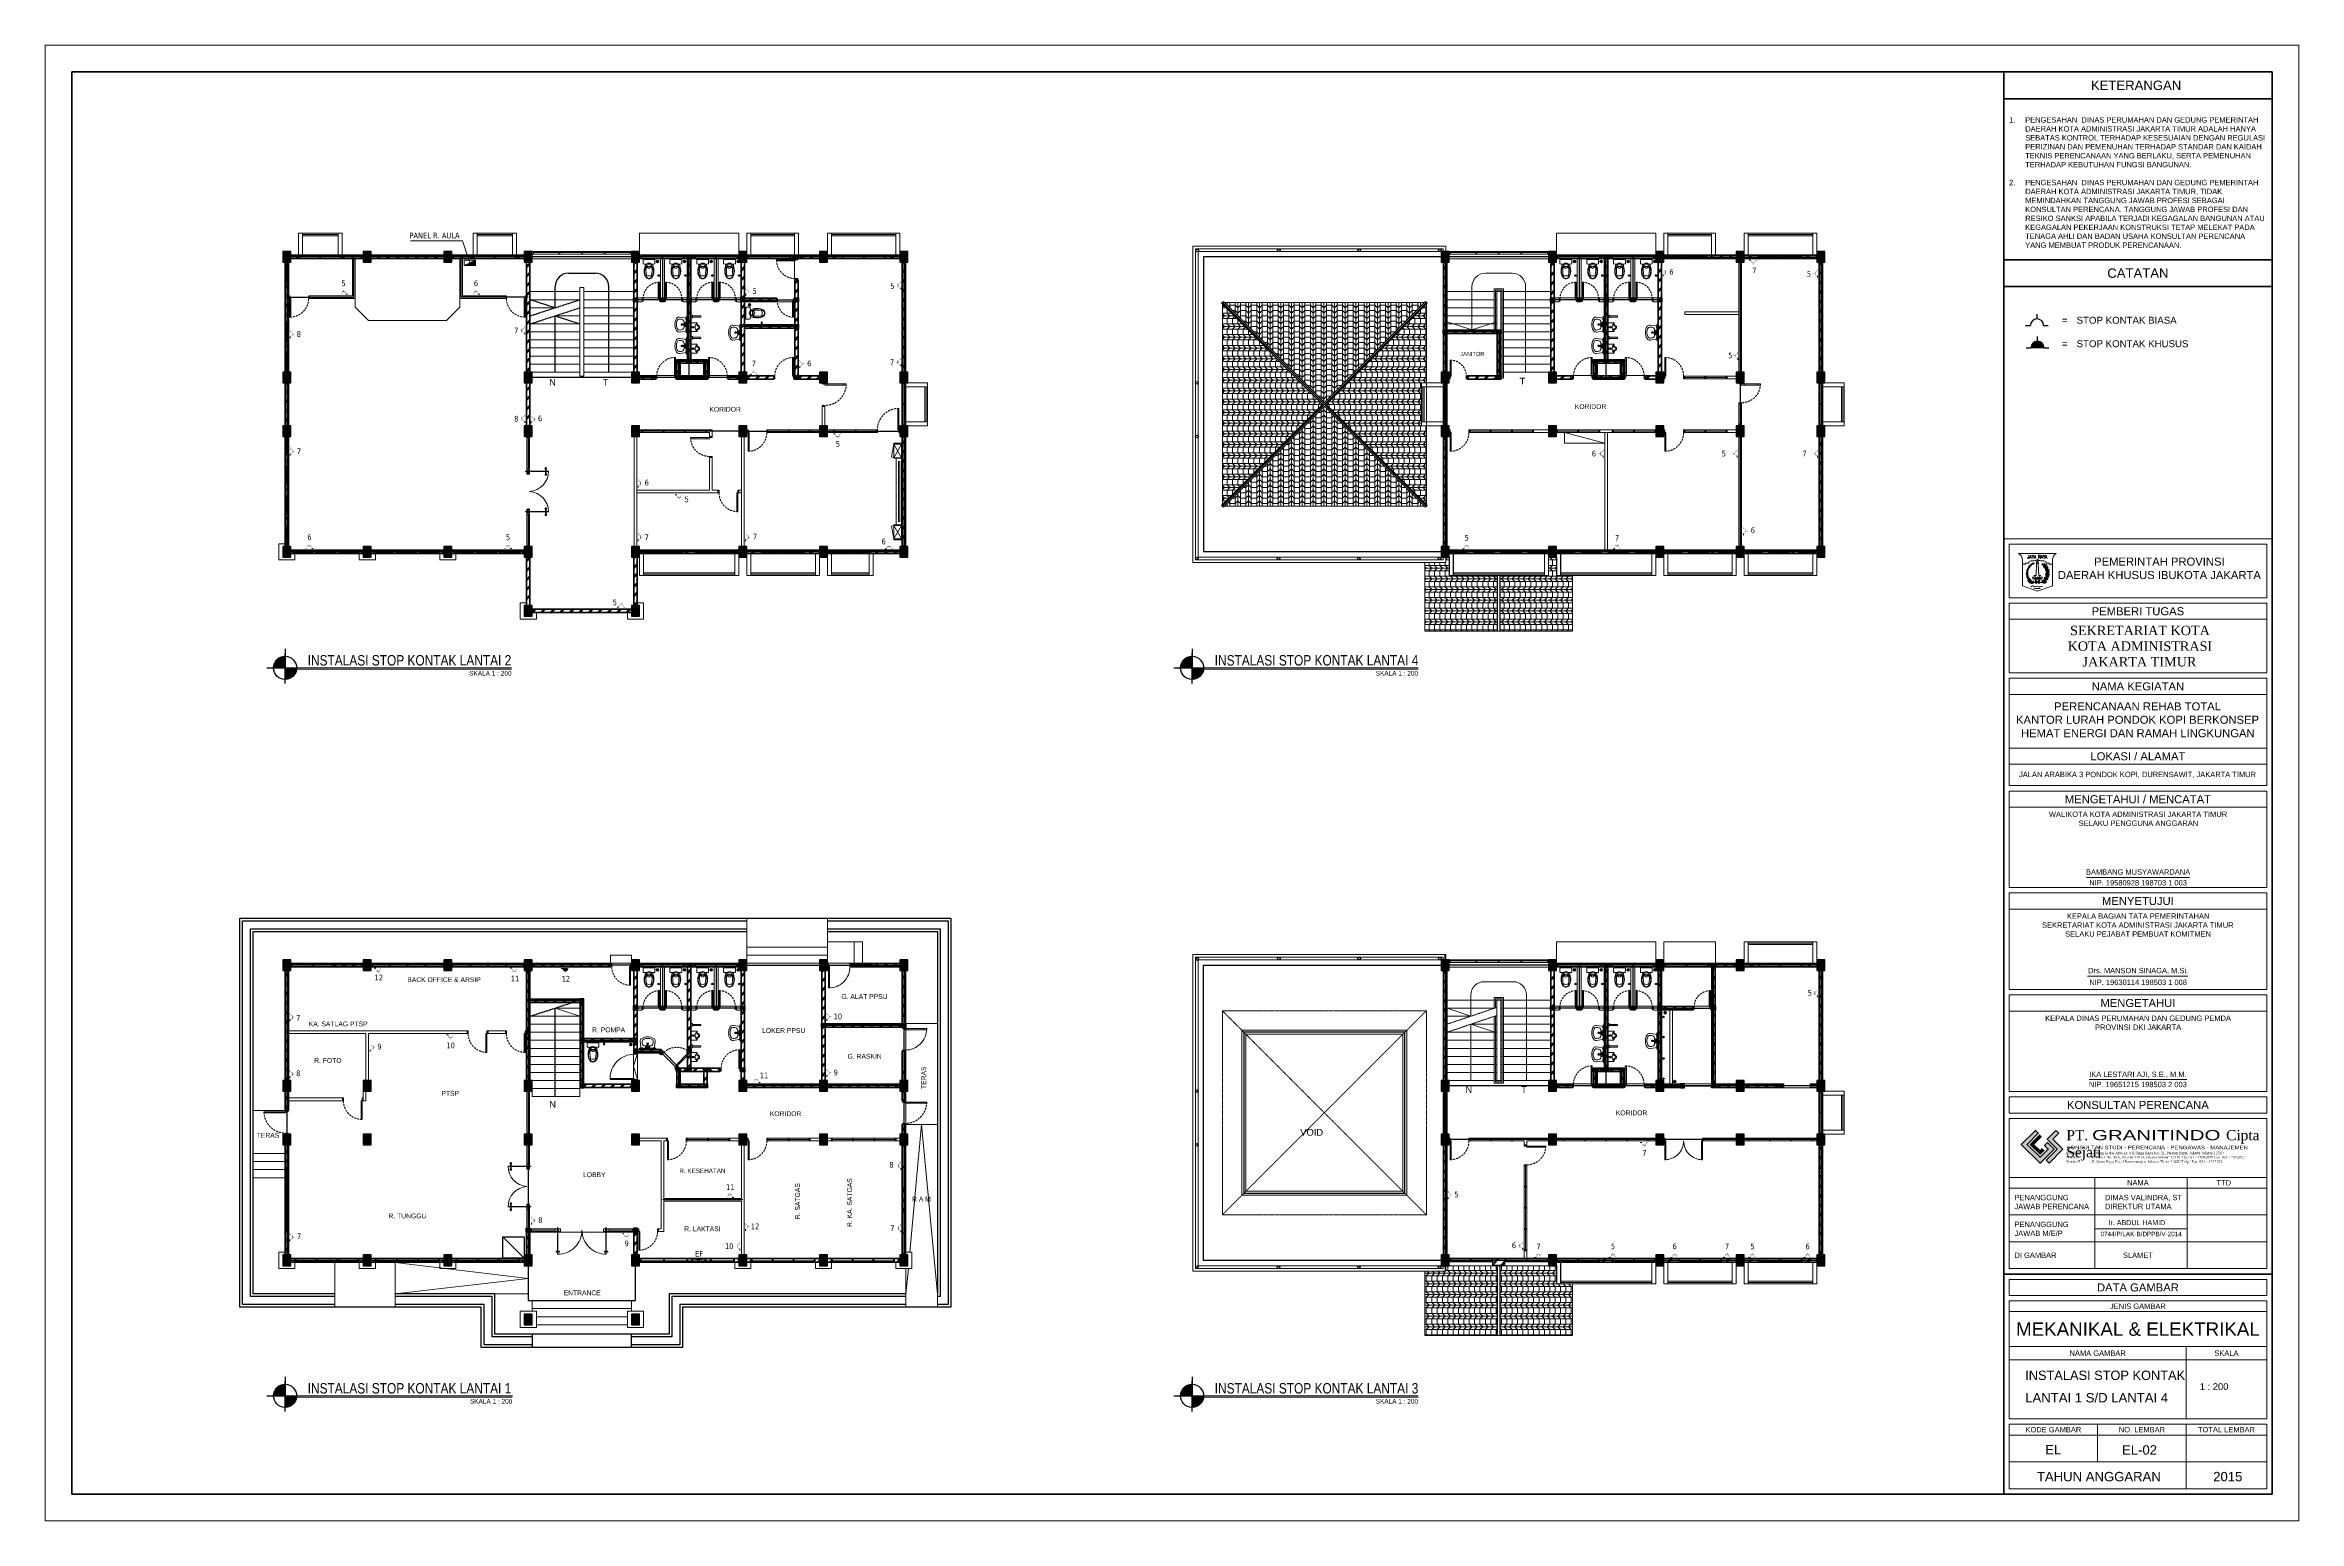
# Model space of a CAD drawing. Header units: millimetres. Extents: x -17012 to 17775, y -5570 to 5430.
# Drawn here: x 975 to 17775, y -5570 to 5430 of the extents above; entities that cross this region are included whole.
import ezdxf
from ezdxf.enums import TextEntityAlignment as Align

# ---------------------------------------------------------------- set-up
doc = ezdxf.new("R2010")
doc.units = ezdxf.units.MM
for name, pattern in [('ACAD_ISO02W100', [15, 12, -3]), ('DASHDOT', [1, 0.5, -0.25, 0, -0.25]), ('HIDDEN', [0.375, 0.25, -0.125])]:
    doc.linetypes.add(name, pattern=pattern)
for name, color, linetype, lineweight in [('ars', 11, 'Continuous', 5), ('atap', 7, 'Continuous', 20), ('DENAH', 7, 'Continuous', 0), ('dinding', 5, 'Continuous', 15), ('FURNITURE', 163, 'Continuous', 5), ('GRS KOP', 1, 'Continuous', 35), ('HACH', 252, 'Continuous', 0), ('KOLOM', 1, 'Continuous', 30), ('kop', 7, 'Continuous', 20), ('kus', 63, 'Continuous', 15), ('KUSEN', 30, 'Continuous', 15), ('LAMPU-LISTRIK', 22, 'Continuous', 0), ('lan', 7, 'Continuous', 15), ('logo', 7, 'Continuous', 50), ('not', 7, 'Continuous', 20), ('Notasi', 2, 'Continuous', 20), ('PARTISI', 190, 'Continuous', 9), ('SANITAIR', 4, 'Continuous', 5), ('sol kol', 8, 'Continuous', 0), ('tem', 5, 'Continuous', 20)]:
    doc.layers.add(name, color=color, linetype=linetype, lineweight=lineweight)
doc.layers.add('as', color=1, linetype='Continuous', plot=False)
for name, color, linetype in [('D1', 1, 'Continuous'), ('HCH', 8, 'Continuous'), ('HT', 8, 'Continuous'), ('potongan', 210, 'Continuous')]:
    doc.layers.add(name, color=color, linetype=linetype)
doc.styles.add('BARU', font='complex.shx')
doc.styles.add('NOT', font='ARIALN.TTF')
doc.styles.get("Standard").update_dxf_attribs({"font": 'arial.ttf'})
doc.styles.add('style2', font='verdana.ttf')
doc.styles.add('tahoma', font='tahoma.ttf')
pattern_1 = [(45, (4876.857, -4278.213), (-35.35534, 35.35534), []), (45, (4889.357, -4278.213), (-35.35534, 35.35534), [])]
pattern_2 = [(45, (5076.857, -4278.213), (-35.35534, 35.35534), []), (45, (5089.357, -4278.213), (-35.35534, 35.35534), [])]
pattern_3 = [(45, (4676.857, -4278.213), (-35.35534, 35.35534), []), (45, (4689.357, -4278.213), (-35.35534, 35.35534), [])]
pattern_4 = [(45, (11510.864, -3643.213), (-35.35534, 35.35534), []), (45, (11523.364, -3643.213), (-35.35534, 35.35534), [])]
pattern_5 = [(45, (11710.864, -3643.213), (-35.3553, 35.3553), []), (45, (11723.364, -3643.213), (-35.3553, 35.3553), [])]
pattern_6 = [(45, (12210.864, 1611.834), (-35.3553, 35.3553), []), (45, (12223.364, 1611.834), (-35.3553, 35.3553), [])]
pattern_7 = [(45, (12010.864, 1611.834), (-35.3553, 35.3553), []), (45, (12023.364, 1611.834), (-35.3553, 35.3553), [])]
pattern_8 = [(45, (4676.857, 1336.834), (-35.35534, 35.35534), []), (45, (4689.357, 1336.834), (-35.35534, 35.35534), [])]
pattern_9 = [(45, (4876.857, 1336.834), (-35.3553, 35.3553), []), (45, (4889.357, 1336.834), (-35.3553, 35.3553), [])]
pattern_10 = [(45, (2676.857, -3628.213), (-35.35534, 35.35534), []), (45, (2689.357, -3628.213), (-35.35534, 35.35534), [])]

# ---------------------------------------------------------------- blocks, each defined once
blk = doc.blocks.new('VEQ')
at = {"layer": 'HCH'}
for p, q in [((2621196, 334899), (2621595, 334899)), ((2622136, 335440), (2622136, 335831)), ((2622676, 334899), (2623057, 334899))]:
    blk.add_line(p, q, dxfattribs=at)
blk.add_arc((2622136, 334899), 540, 0, 180, dxfattribs=at)
blk = doc.blocks.new('FEQV')
at = {"layer": 'HACH'}
blk.add_hatch(color=256, dxfattribs=at).paths.add_polyline_path([(2626512, 334899, 1), (2625432, 334899)])
blk.add_line((2625432, 334899), (2626512, 334899), dxfattribs=at)
at = {"layer": 'HCH'}
for p, q in [((2625032, 334899), (2625432, 334899)), ((2625972, 335440), (2625972, 335831)), ((2626512, 334899), (2626894, 334899))]:
    blk.add_line(p, q, dxfattribs=at)
blk.add_arc((2625972, 334899), 540, 0, 180, dxfattribs=at)
blk = doc.blocks.new('K1')
at = {"layer": 'KOLOM'}
blk.add_lwpolyline([(0.2, 0.15), (-0.2, 0.15), (-0.2, -0.15), (0.2, -0.15), (0.2, 0.15)], dxfattribs=at)
blk = doc.blocks.new('P 70')
for points in [[(-0.735, 0.06), (-0.74, 0.06), (-0.74, 0.061), (-0.74, 0.1), (-0.78, 0.1), (-0.78, 0), (-0.74, 0), (-0.74, 0.056), (-0.735, 0.058)], [(-0.742, 0.002), (-0.778, 0.002), (-0.778, 0.098), (-0.742, 0.098)], [(-0.04, 0.8), (-0.08, 0.8), (-0.08, 0.68), (-0.04, 0.68)], [(-0.04, 0.68), (-0.08, 0.68), (-0.08, 0.22), (-0.04, 0.22)], [(-0.04, 0.1), (-0.08, 0.1), (-0.08, 0.22), (-0.04, 0.22)], [(-0.045, 0.06), (-0.04, 0.06), (-0.04, 0.061), (-0.04, 0.1), (0, 0.1), (0, 0), (-0.04, 0), (-0.04, 0.056), (-0.045, 0.058)], [(-0.038, 0.002), (-0.002, 0.002), (-0.002, 0.098), (-0.038, 0.098)]]:
    blk.add_lwpolyline(points, close=True)
at = {"linetype": 'HIDDEN', "ltscale": 0.3}
blk.add_lwpolyline([(-0.74, 0.1, -0.414214), (-0.04, 0.8, -1.303225)], format="xyb", dxfattribs=at)
blk = doc.blocks.new('KP')
at = {"layer": 'KOLOM'}
blk.add_lwpolyline([(0.075, -0.075), (-0.075, -0.075), (-0.075, 0.075), (0.075, 0.075), (0.075, -0.075)], dxfattribs=at)
blk = doc.blocks.new('washtafel L237 a')
for p, q in [((-0.279, -0.289), (-0.238, 0)), ((-0.238, 0), (0, 0)), ((0.238, 0), (0, 0)), ((0.279, -0.289), (0.238, 0)), ((-0.148, -0.019), (0, -0.019)), ((0, -0.193), (-0.007, -0.193)), ((0, -0.202), (-0.007, -0.202)), ((0, -0.179), (-0.006, -0.179)), ((0.148, -0.019), (0, -0.019)), ((0, -0.179), (0.006, -0.179)), ((0, -0.193), (0.007, -0.193)), ((0, -0.202), (0.007, -0.202))]:
    blk.add_line(p, q)
for centre, radius in [((-0.011, -0.085), 0.00488), ((0, -0.043), 0.00695), ((0, -0.043), 0.00529), ((0.011, -0.085), 0.00488)]:
    blk.add_circle(centre, radius)
for centre, radius, start, end in [((-0.17, -0.305), 0.11, 171.78601, 240.13946), ((-0.003, -0.017), 0.443, 239.96311, 270.41712), ((-0.148, -0.093), 0.0742, 90.06608, 157.50386), ((0.068, -0.281), 0.273, 154.05414, 184.62425), ((-0.119, -0.294), 0.0858, 186.0548, 250.1625), ((-0.117, -0.191), 0.0678, 92.54401, 154.459), ((-0.001, 0.003), 0.406, 248.72091, 270.13748), ((0.012, -2.103), 1.984, 91.19392, 93.80594), ((-0.055, -0.085), 0.0285, 98.13201, 275.81346), ((-0.002, -0.336), 0.286, 89.66686, 101.6651), ((-0.049, -0.147), 0.0337, 40.11883, 95.45534), ((0, -0.084), 0.0312, 89.69148, 225.35659), ((-0.528, -0.216), 0.513, 2.56467, 13.89125), ((0.001, -0.2), 0.0272, 129.5111, 54.46655), ((0, -0.084), 0.0231, 89.5833, 212.81241), ((0.001, -0.2), 0.0234, 136.87842, 48.81285), ((-0.04, -0.126), 0.0267, 4.63491, 46.93936), ((-0.045, -0.113), 0.03, 5.69404, 32.81241), ((-0.007, -0.184), 0.009, 183.47511, 270), ((-0.007, -0.193), 0.009, 182.56467, 270), ((-0.623, -0.171), 0.611, 359.80116, 5.69404), ((-0.006, -0.173), 0.006, 179.80116, 270), ((0.001, -0.2), 0.0119, 184.49513, 2.42416), ((0.002, -0.336), 0.286, 78.3349, 90.33314), ((0, -0.084), 0.0312, 314.64341, 90.30852), ((0, -0.084), 0.0231, 327.18759, 90.4167), ((0.001, 0.003), 0.406, 269.86252, 291.27909), ((0.003, -0.017), 0.443, 269.58288, 300.03689), ((0.006, -0.173), 0.006, 270, 0.19884), ((0.007, -0.184), 0.009, 270, 356.52489), ((0.007, -0.193), 0.009, 270, 357.43533), ((0.623, -0.171), 0.611, 174.30596, 180.19884), ((0.04, -0.126), 0.0267, 133.06064, 175.36509), ((0.045, -0.113), 0.03, 147.18759, 174.30596), ((0.528, -0.216), 0.513, 166.10875, 177.43533), ((0.049, -0.147), 0.0337, 84.54466, 139.88117), ((-0.012, -2.103), 1.984, 86.19406, 88.80608), ((0.055, -0.085), 0.0285, 264.18654, 81.86799), ((0.117, -0.191), 0.0678, 25.541, 87.45599), ((0.148, -0.093), 0.0742, 22.49614, 89.93392), ((0.119, -0.294), 0.0858, 289.8375, 353.9452), ((-0.068, -0.281), 0.273, 355.37575, 25.94586), ((0.17, -0.305), 0.11, 299.86054, 8.21399)]:
    blk.add_arc(centre, radius, start, end)
blk = doc.blocks.new('URINOIR ATAS')
for p, q in [((-0.165, 0), (-0.165, 0.215)), ((-0.165, 0), (0, 0)), ((-0.16, 0.22), (-0.147, 0.22)), ((-0.133, 0.201), (-0.16, 0.201)), ((-0.133, 0.201), (-0.143, 0.218)), ((-0.027, 0.31), (0, 0.31)), ((-0.009, 0.01), (-0.026, 0)), ((-0.02, 0.286), (0, 0.286)), ((-0.013, -0.017), (-0.013, 0)), ((-0.012, 0.117), (0.011, 0.117)), ((-0.011, 0.107), (0.011, 0.107)), ((-0.011, 0.097), (0.011, 0.097)), ((-0.009, 0.112), (-0.009, 0.107)), ((-0.009, 0.01), (0.011, 0.01)), ((-0.007, 0.113), (0.008, 0.113)), ((-0.003, 0.117), (-0.003, 0.113)), ((0.027, 0.31), (0, 0.31)), ((0.02, 0.286), (0, 0.286)), ((0.165, 0), (0, 0)), ((0.003, 0.117), (0.003, 0.113)), ((0.009, 0.112), (0.009, 0.107)), ((0.011, 0.01), (0.026, 0)), ((0.013, 0), (0.013, -0.017)), ((0.133, 0.201), (0.143, 0.218)), ((0.133, 0.201), (0.16, 0.201)), ((0.16, 0.22), (0.147, 0.22)), ((0.165, 0), (0.165, 0.215)), ((0.013, -0.017), (-0.013, -0.017))]:
    blk.add_line(p, q)
for points in [[(-0.011, 0.107, 0.164804), (-0.012, 0.107, 0.105758), (-0.013, 0.106, 0.068984), (-0.014, 0.104, 0.055178), (-0.014, 0.102, 0.055178), (-0.014, 0.1, 0.068984), (-0.013, 0.099, 0.105758), (-0.012, 0.098, 0.164804), (-0.011, 0.097, 0.164804), (-0.01, 0.098, 0.105758), (-0.009, 0.099, 0.068984), (-0.009, 0.1, 0.055178), (-0.009, 0.102, 0.055178), (-0.009, 0.104, 0.068984), (-0.009, 0.106, 0.105758), (-0.01, 0.107, 0.164804)], [(0, 0.097, 0.070821), (0.003, 0.098, 0.082428), (0.005, 0.099, 0.106823), (0.007, 0.101, 0.13413), (0.007, 0.102, 0.13413), (0.007, 0.104, 0.106823), (0.005, 0.106, 0.082428), (0.003, 0.107, 0.070821), (0, 0.107, 0.070821), (-0.003, 0.107, 0.082428), (-0.005, 0.106, 0.106823), (-0.007, 0.104, 0.13413), (-0.007, 0.102, 0.13413), (-0.007, 0.101, 0.106823), (-0.005, 0.099, 0.082428), (-0.003, 0.098, 0.070821)], [(0.011, 0.107, 0.164804), (0.01, 0.107, 0.105758), (0.009, 0.106, 0.068984), (0.009, 0.104, 0.055178), (0.008, 0.102, 0.055178), (0.009, 0.1, 0.068984), (0.009, 0.099, 0.105758), (0.01, 0.098, 0.164804), (0.011, 0.097, 0.164804), (0.012, 0.098, 0.105758), (0.013, 0.099, 0.068984), (0.013, 0.1, 0.055178), (0.014, 0.102, 0.055178), (0.014, 0.104, 0.068984), (0.013, 0.106, 0.105758), (0.012, 0.107, 0.164804)]]:
    blk.add_lwpolyline(points, format="xyb", close=True)
blk.add_lwpolyline([(0.007, 0.061), (0.013, 0.072), (0.007, 0.082), (-0.006, 0.082), (-0.012, 0.072), (-0.006, 0.061)], close=True)
for centre, radius in [((0, 0.072), 0.025), ((0, 0.032), 0.0106), ((0, 0.032), 0.00723)]:
    blk.add_circle(centre, radius)
for centre, radius, start, end in [((-0.16, 0.215), 0.005, 90, 180), ((-0.16, 0.196), 0.005, 90, 180), ((-0.147, 0.215), 0.005, 30.58586, 90), ((-0.151, 0.256), 0.055, 287.36023, 311.4179), ((0.001, 0.332), 0.187, 224.1477, 269.64221), ((-0.614, 0.718), 0.709, 314.76544, 324.21792), ((-0.477, 0.536), 0.518, 315.9836, 330.73363), ((-0.027, 0.295), 0.0148, 90, 144.21792), ((-0.02, 0.28), 0.00593, 90, 150.73363), ((0.12, 0.057), 0.137, 181.34816, 199.92359), ((0, 0.106), 0.0162, 43.01693, 136.98307), ((-0.007, 0.112), 0.00119, 90, 180), ((-0.001, 0.332), 0.187, 270.35779, 315.8523), ((0.008, 0.112), 0.00119, 0, 90), ((-0.19, 0.062), 0.208, 345.47033, 357.66921), ((0.02, 0.28), 0.00593, 29.26637, 90), ((0.477, 0.536), 0.518, 209.26637, 224.0164), ((0.027, 0.295), 0.0148, 35.78208, 90), ((0.614, 0.718), 0.709, 215.78208, 225.23456), ((0.151, 0.256), 0.055, 228.5821, 252.63977), ((0.147, 0.215), 0.005, 90, 149.41414), ((0.16, 0.215), 0.005, 0, 90), ((0.16, 0.196), 0.005, 0, 90)]:
    blk.add_arc(centre, radius, start, end)
blk = doc.blocks.new('P 60')
for points in [[(-0.635, 0.06), (-0.64, 0.06), (-0.64, 0.061), (-0.64, 0.1), (-0.68, 0.1), (-0.68, 0), (-0.64, 0), (-0.64, 0.056), (-0.635, 0.058)], [(-0.642, 0.002), (-0.678, 0.002), (-0.678, 0.098), (-0.642, 0.098)], [(-0.04, 0.7), (-0.04, 0.1), (-0.08, 0.1), (-0.08, 0.7)], [(-0.042, 0.698), (-0.042, 0.102), (-0.078, 0.102), (-0.078, 0.698)], [(-0.045, 0.06), (-0.04, 0.06), (-0.04, 0.061), (-0.04, 0.1), (0, 0.1), (0, 0), (-0.04, 0), (-0.04, 0.056), (-0.045, 0.058)], [(-0.038, 0.002), (-0.002, 0.002), (-0.002, 0.098), (-0.038, 0.098)]]:
    blk.add_lwpolyline(points, close=True)
at = {"linetype": 'HIDDEN', "ltscale": 0.3}
blk.add_lwpolyline([(-0.64, 0.1, -0.414214), (-0.04, 0.7, -1.303225)], format="xyb", dxfattribs=at)
blk = doc.blocks.new('KRAN ATAS')
for p, q in [((-0.019, 0.001), (-0.019, 0)), ((-0.019, 0), (0, 0)), ((-0.018, 0.002), (0, 0.002)), ((-0.009, 0.006), (-0.009, 0.04)), ((0.018, 0.002), (0, 0.002)), ((0.019, 0), (0, 0)), ((0.009, 0.006), (0.009, 0.04)), ((0.019, 0.001), (0.019, 0))]:
    blk.add_line(p, q)
for centre, radius, start, end in [((-0.021, 0.06), 0.0057, 92.509, 270.03428), ((-0.02, 0.06), 0.0057, 105.44997, 257.24072), ((0, 0.06), 0.0223, 89.786, 270.21408), ((-0.015, 0.075), 0.0057, 47.464, 224.6597), ((-0.015, 0.074), 0.0057, 60.32073, 212.54146), ((-0.014, 0.046), 0.0057, 154.49735, 295.72823), ((-0.015, 0.045), 0.0057, 142.579, 307.6346), ((-0.018, 0.001), 0.0005, 90, 180), ((0, 0.06), 0.0162, 89.70943, 270.29489), ((-0.013, 0.006), 0.004, 270, 0), ((-0.041, 0.09), 0.0331, 343.1048, 7.2203), ((0, 0.06), 0.0102, 89.532, 270.46788), ((0, 0.096), 0.00865, 90, 191.4881), ((0, 0.08), 0.0057, 89.095, 165.324), ((0, 0.079), 0.0057, 89.095, 152.59378), ((0, 0.041), 0.0057, 205.96523, 266.0615), ((0, 0.04), 0.0057, 191.86, 266.0615), ((0, 0.096), 0.00865, 348.5119, 90), ((0, 0.08), 0.0057, 14.676, 90.905), ((0, 0.079), 0.0057, 27.40622, 90.905), ((0, 0.06), 0.0223, 269.78592, 90.214), ((0, 0.06), 0.0162, 269.70511, 90.29057), ((0, 0.06), 0.0102, 269.53212, 90.468), ((0, 0.04), 0.0057, 273.9385, 348.14), ((0, 0.041), 0.0057, 273.9385, 334.03477), ((0.041, 0.09), 0.0331, 172.7797, 196.8952), ((0.013, 0.006), 0.004, 180, 270), ((0.015, 0.045), 0.0057, 232.3654, 37.421), ((0.015, 0.075), 0.0057, 315.3403, 132.536), ((0.015, 0.074), 0.0057, 327.45854, 119.67927), ((0.014, 0.046), 0.0057, 244.27177, 25.50265), ((0.018, 0.001), 0.0005, 0, 90), ((0.021, 0.06), 0.0057, 269.96572, 87.491), ((0.02, 0.06), 0.0057, 282.75928, 74.55003)]:
    blk.add_arc(centre, radius, start, end)
blk = doc.blocks.new('CLOSET ATAS')
for p, q in [((0, 0.207), (0, 0)), ((0, -0.206), (0, 0)), ((0.014, 0.22), (0.148, 0.22)), ((0.171, 0.13), (0.294, 0.161)), ((0.228, 0.073), (0.228, 0.058)), ((0.231, 0.075), (0.273, 0.075)), ((0.231, 0.055), (0.256, 0.055)), ((0.256, 0.055), (0.259, 0.063)), ((0.256, 0.055), (0.256, 0)), ((0.256, -0.055), (0.256, 0)), ((0.259, 0.063), (0.273, 0.063)), ((0.266, 0.075), (0.266, 0.088)), ((0.266, 0.063), (0.266, 0)), ((0.266, -0.063), (0.266, 0)), ((0.273, 0.075), (0.273, 0.063)), ((0.282, 0.125), (0.282, 0.107)), ((0.285, 0.085), (0.285, 0.065)), ((0.296, 0.088), (0.288, 0.088)), ((0.296, 0.062), (0.288, 0.062)), ((0.299, 0.085), (0.299, 0.065)), ((-0.013, -0.124), (-0.031, -0.124)), ((-0.031, -0.124), (-0.031, -0.146)), ((-0.031, -0.146), (-0.013, -0.146)), ((-0.013, -0.107), (-0.013, -0.164)), ((0.014, -0.22), (0.148, -0.22)), ((0.171, -0.138), (0.185, -0.138)), ((0.173, -0.116), (0.185, -0.116)), ((0.173, -0.151), (0.173, -0.138)), ((0.175, -0.154), (0.182, -0.154)), ((0.184, -0.138), (0.184, -0.151)), ((0.188, -0.119), (0.188, -0.136)), ((0.188, -0.134), (0.294, -0.161)), ((0.228, -0.073), (0.228, -0.058)), ((0.231, -0.055), (0.256, -0.055)), ((0.231, -0.075), (0.273, -0.075)), ((0.256, -0.055), (0.259, -0.063)), ((0.259, -0.063), (0.273, -0.063)), ((0.266, -0.075), (0.266, -0.088)), ((0.273, -0.075), (0.273, -0.063)), ((0.282, -0.125), (0.282, -0.107)), ((0.285, -0.065), (0.285, -0.085)), ((0.296, -0.062), (0.288, -0.062)), ((0.296, -0.088), (0.288, -0.088)), ((0.299, -0.065), (0.299, -0.085))]:
    blk.add_line(p, q)
blk.add_circle((0.292, 0), 0.046)
for centre, radius, start, end in [((0.014, 0.207), 0.0135, 90, 180), ((0.235, 0), 0.103, 95.49361, 264.50639), ((0.148, 0.205), 0.015, 8.08701, 90), ((-1.27, 0.004), 1.447, 359.8599, 8.08701), ((-1.27, -0.004), 1.447, 351.91299, 0.1401), ((0.385, -0.951), 1.066, 79.04609, 98.61965), ((0.231, 0.073), 0.00271, 90, 180), ((0.231, 0.058), 0.00271, 180, 270), ((0.271, 0.088), 0.005, 138.74052, 180), ((0.429, -0.051), 0.215, 89.48257, 138.74052), ((0.287, 0.125), 0.005, 128.74106, 180), ((0.429, -0.051), 0.231, 89.48257, 128.74106), ((0.288, 0.085), 0.00307, 90, 180), ((0.288, 0.065), 0.00307, 180, 270), ((0.431, -0.32), 0.5, 75.27892, 105.85155), ((0.296, 0.085), 0.00307, 0, 90), ((0.296, 0.065), 0.00307, 270, 0), ((0.431, -0.32), 0.484, 75.27892, 90), ((0.465, -0.141), 0.302, 48.53709, 73.13138), ((0.465, -0.141), 0.318, 48.53709, 73.13138), ((0.585, 0.076), 0.02, 7.84587, 81.60377), ((0.035, 0), 0.575, 352.15413, 7.84587), ((0.59, 0), 0.114, 0, 48.65811), ((0.59, 0), 0.114, 311.34189, 0), ((0.59, 0), 0.13, 0, 48.65811), ((0.59, 0), 0.13, 311.34189, 0), ((-0.016, -0.123), 0.0171, 24.41224, 79.38682), ((-0.016, -0.147), 0.0171, 280.61318, 335.58776), ((0.014, -0.206), 0.0135, 180, 270), ((0.148, -0.205), 0.015, 270, 351.91299), ((0.175, -0.151), 0.00271, 180, 270), ((0.182, -0.151), 0.00271, 270, 0), ((0.185, -0.119), 0.00271, 0, 90), ((0.185, -0.136), 0.00271, 270, 0), ((0.385, 0.948), 1.063, 261.35799, 280.97627), ((0.231, -0.058), 0.00271, 90, 180), ((0.231, -0.073), 0.00271, 180, 270), ((0.271, -0.088), 0.005, 180, 221.25948), ((0.429, 0.051), 0.215, 221.25948, 270.51743), ((0.287, -0.125), 0.005, 180, 231.25894), ((0.429, 0.051), 0.231, 231.25894, 270.51743), ((0.288, -0.065), 0.00307, 90, 180), ((0.288, -0.085), 0.00307, 180, 270), ((0.431, 0.32), 0.5, 254.14845, 284.72108), ((0.296, -0.065), 0.00307, 0, 90), ((0.296, -0.085), 0.00307, 270, 0), ((0.431, 0.32), 0.484, 270, 284.72108), ((0.465, 0.141), 0.302, 286.86862, 311.46291), ((0.465, 0.141), 0.318, 286.86862, 311.46291), ((0.585, -0.076), 0.02, 278.39623, 352.15413)]:
    blk.add_arc(centre, radius, start, end)
blk = doc.blocks.new('*X4')
at = {"color": 0}
for p, q in [((18.491, 19.193), (18.579, 19.193)), ((18.499, 19.218), (18.572, 19.218)), ((18.499, 19.168), (18.572, 19.168))]:
    blk.add_line(p, q, dxfattribs=at)
blk = doc.blocks.new('SFLOOR')
for radius in [0.05, 0.0442]:
    blk.add_circle((0, 0), radius)
blk.add_blockref('*X4', (-18.535, -19.193))
blk = doc.blocks.new('P 80')
at = {"linetype": 'HIDDEN', "ltscale": 0.3}
blk.add_lwpolyline([(-0.84, 0.1, -0.414214), (-0.04, 0.9, -1.303225)], format="xyb", dxfattribs=at)
for points in [[(-0.04, 0.9), (-0.08, 0.9), (-0.08, 0.78), (-0.04, 0.78)], [(-0.835, 0.06), (-0.84, 0.06), (-0.84, 0.061), (-0.84, 0.1), (-0.88, 0.1), (-0.88, 0), (-0.84, 0), (-0.84, 0.056), (-0.835, 0.058)], [(-0.842, 0.002), (-0.878, 0.002), (-0.878, 0.098), (-0.842, 0.098)], [(-0.04, 0.78), (-0.08, 0.78), (-0.08, 0.22), (-0.04, 0.22)], [(-0.04, 0.1), (-0.08, 0.1), (-0.08, 0.22), (-0.04, 0.22)], [(-0.045, 0.06), (-0.04, 0.06), (-0.04, 0.061), (-0.04, 0.1), (0, 0.1), (0, 0), (-0.04, 0), (-0.04, 0.056), (-0.045, 0.058)], [(-0.038, 0.002), (-0.002, 0.002), (-0.002, 0.098), (-0.038, 0.098)]]:
    blk.add_lwpolyline(points, close=True)
blk = doc.blocks.new('P1')
at = {"lineweight": 5}
h = blk.add_hatch(dxfattribs=at)
h.set_pattern_fill('ANSI31', color=256, scale=0.020282, angle=-315, style=0)
h.set_pattern_definition([(179.99999863, (-506.106483, 1417.280242), (6.07e-11, 0.0025352112676), [])])
h.paths.add_polyline_path([(-1.729, 0.805, -1), (-1.693, 0.77, -1)])
h.paths.add_polyline_path([(-1.724, 0.801, 1), (-1.697, 0.774, 1)], flags=16)
h = blk.add_hatch(dxfattribs=at)
h.set_pattern_fill('ANSI31', color=256, scale=0.020282, angle=-315, style=0)
h.set_pattern_definition([(270.00000137, (1414.9464214, -503.7726625), (0.0025352112676, 6.07e-11), [])])
h.paths.add_polyline_path([(-1.528, 0.605, 1), (-1.564, 0.641, 1)])
h.paths.add_polyline_path([(-1.532, 0.609, -1), (-1.56, 0.637, -1)], flags=16)
h = blk.add_hatch(dxfattribs=at)
h.set_pattern_fill('ANSI31', color=256, scale=0.020282, angle=-315, style=0)
h.set_pattern_definition([(179.99999863, (-505.0458133, 1416.2195722), (6.07e-11, 0.0025352112676), [])])
h.paths.add_polyline_path([(-0.668, -0.255, -1), (-0.632, -0.291, -1)])
h.paths.add_polyline_path([(-0.664, -0.259, 1), (-0.636, -0.287, 1)], flags=16)
h = blk.add_hatch(dxfattribs=at)
h.set_pattern_fill('ANSI31', color=256, scale=0.020282, angle=-315, style=0)
h.set_pattern_definition([(270.00000137, (1416.0070912, -504.8333323), (0.0025352112676, 6.07e-11), [])])
h.paths.add_polyline_path([(-0.468, -0.455, 1), (-0.504, -0.42, 1)])
h.paths.add_polyline_path([(-0.472, -0.451, -1), (-0.499, -0.424, -1)], flags=16)
for p, q in [((-1.724, 0.801), (-1.697, 0.774)), ((-1.686, 0.781), (-1.623, 0.718)), ((-1.553, 0.648), (-1.616, 0.711)), ((-1.532, 0.609), (-1.56, 0.637)), ((-0.664, -0.259), (-0.636, -0.287)), ((-0.625, -0.28), (-0.562, -0.343)), ((-0.492, -0.413), (-0.555, -0.35)), ((-0.472, -0.451), (-0.499, -0.424))]:
    blk.add_line(p, q, dxfattribs=at)
at = {"color": 9, "lineweight": 5}
for p, q in [((-1.641, 0.7), (-1.704, 0.763)), ((-1.634, 0.693), (-1.571, 0.63)), ((-0.58, -0.361), (-0.643, -0.298)), ((-0.573, -0.368), (-0.51, -0.431))]:
    blk.add_line(p, q, dxfattribs=at)
at = {"color": 8, "lineweight": 5}
for p, q in [((-1.64, 0.701), (-1.703, 0.763)), ((-1.639, 0.702), (-1.701, 0.764)), ((-1.636, 0.705), (-1.697, 0.766)), ((-1.631, 0.71), (-1.692, 0.771)), ((-1.633, 0.694), (-1.57, 0.631)), ((-1.632, 0.695), (-1.57, 0.633)), ((-1.629, 0.698), (-1.568, 0.637)), ((-1.624, 0.703), (-1.563, 0.642)), ((-0.58, -0.36), (-0.642, -0.297)), ((-0.578, -0.358), (-0.64, -0.296)), ((-0.575, -0.356), (-0.636, -0.294)), ((-0.57, -0.351), (-0.631, -0.29)), ((-0.572, -0.367), (-0.51, -0.43)), ((-0.571, -0.366), (-0.509, -0.428)), ((-0.568, -0.363), (-0.507, -0.424)), ((-0.563, -0.358), (-0.502, -0.419))]:
    blk.add_line(p, q, dxfattribs=at)
for points in [[(-1.1, 1.241), (-1.701, 0.64), (-1.694, 0.633), (-1.093, 1.234), (-1.1, 1.241)], [(-1.273, 1.202), (-1.202, 1.273), (-1.061, 1.132), (-1.132, 1.061), (-1.273, 1.202)], [(-0.032, 0.173), (-0.633, -0.428), (-0.64, -0.421), (-0.039, 0.18), (-0.032, 0.173)], [(-0.071, 0), (0, 0.071), (-0.142, 0.212), (-0.212, 0.142), (-0.071, 0)]]:
    blk.add_lwpolyline(points)
at = {"lineweight": 9}
for points in [[(-1.153, 1.181), (-1.181, 1.153), (-1.216, 1.188), (-1.188, 1.216)], [(-1.082, 1.11), (-1.11, 1.082), (-1.181, 1.153), (-1.153, 1.181)], [(-0.163, 0.191), (-0.191, 0.163), (-0.12, 0.092), (-0.092, 0.12)], [(-0.092, 0.12), (-0.12, 0.092), (-0.085, 0.057), (-0.057, 0.085)]]:
    blk.add_lwpolyline(points, close=True, dxfattribs=at)
at = {"lineweight": 5}
for points in [[(-1.697, 0.801), (-1.724, 0.774)], [(-1.532, 0.637), (-1.56, 0.609)], [(-0.636, -0.259), (-0.664, -0.287)], [(-0.472, -0.424), (-0.499, -0.451)]]:
    blk.add_lwpolyline(points, dxfattribs=at)
for points in [[(-1.701, 0.64, 0.396093), (-0.672, 0.601)], [(-0.633, -0.428, -0.396093), (-0.672, 0.601)]]:
    blk.add_lwpolyline(points, format="xyb")
for centre in [(-1.167, 1.167), (-0.106, 0.106)]:
    blk.add_circle(centre, 0.04)
for centre, radius in [((-1.711, 0.788), 0.0254), ((-1.711, 0.788), 0.0195), ((-1.546, 0.623), 0.0254), ((-1.546, 0.623), 0.0195), ((-0.65, -0.273), 0.0254), ((-0.65, -0.273), 0.0195), ((-0.486, -0.437), 0.0254), ((-0.486, -0.437), 0.0195)]:
    blk.add_circle(centre, radius, dxfattribs=at)
blk = doc.blocks.new('H')
at = {"layer": 'LAMPU-LISTRIK', "ltscale": 2}
blk.add_line((2116771, -303777), (2116700, -303777), dxfattribs=at)
at = {"layer": 'LAMPU-LISTRIK', "ltscale": 2, "const_width": 10}
for points in [[(2116880, -303647), (2116880, -303577)], [(2116700, -303777), (2116771, -303777)], [(2116970, -303647), (2116790, -303647)], [(2117060, -303777), (2116989, -303777)]]:
    blk.add_lwpolyline(points, dxfattribs=at)
blk.add_lwpolyline([(2116989, -303777, 1), (2116771, -303777)], format="xyb", dxfattribs=at)
blk = doc.blocks.new('NOTASI RUANG')
at = {"layer": 'not'}
for height, p in [(0.26, (-0.01, 0.3)), (0.175, (-0.01, -0.02))]:
    blk.add_attdef('RUANG', text='', height=height, dxfattribs=at).set_placement(p, align=Align.MIDDLE_CENTER)
blk = doc.blocks.new('TBN5R')
at = {"layer": 'dinding', "color": 1, "ltscale": 150}
for p, q in [((913909, 349718), (913904, 349746)), ((913909, 349713), (913904, 349686)), ((913916, 349718), (913920, 349746)), ((913916, 349713), (913920, 349686))]:
    blk.add_line(p, q, dxfattribs=at)
blk.add_lwpolyline([(913901, 349762), (913925, 349762), (913925, 349669), (913901, 349669)], close=True, dxfattribs=at)
blk.add_circle((913912, 349716), 4.41, dxfattribs=at)
for centre, start, end in [((913912, 349747), 349.1597, 190.8403), ((913912, 349684), 169.1597, 10.8403)]:
    blk.add_arc(centre, 8.12, start, end, dxfattribs=at)
blk = doc.blocks.new('FUR.6')
at = {"lineweight": 13}
for p, q in [((-0.2, 1.26), (-0.2, 1.76)), ((0.08, 1.76), (-0.2, 1.76)), ((0.08, 1.24), (0.08, 1.74)), ((-0.22, 1.24), (0.08, 1.24)), ((-0.2, 1.26), (0.08, 1.26)), ((-0.2, 0), (-0.2, 1.24)), ((0, 0), (0, 1.24)), ((-0.2, 0), (-0.2, -1.24)), ((0, 0), (0, -1.24)), ((-0.22, -1.24), (0.08, -1.24)), ((-0.2, -1.26), (-0.2, -1.76)), ((-0.2, -1.26), (0.08, -1.26)), ((0.08, -1.24), (0.08, -1.74)), ((0.08, -1.76), (-0.2, -1.76))]:
    blk.add_line(p, q, dxfattribs=at)
at = {"lineweight": 5}
for p, q in [((-0.2, 1.76), (0.08, 1.26)), ((-0.2, 1.26), (0.08, 1.76)), ((-0.2, -1.76), (0.08, -1.26)), ((-0.2, -1.26), (0.08, -1.76))]:
    blk.add_line(p, q, dxfattribs=at)
at = {"linetype": 'ACAD_ISO02W100', "lineweight": 5}
for p, q in [((0.08, 1.76), (0.169, 1.289)), ((0.169, 1.289), (0.08, 1.26)), ((0.169, -1.289), (0.08, -1.26)), ((0.08, -1.76), (0.169, -1.289))]:
    blk.add_line(p, q, dxfattribs=at)
at = {"lineweight": 13}
for points in [[(0.08, 1.8), (-0.22, 1.8), (-0.22, 0)], [(-0.091, 0), (-0.091, 1.119), (-0.141, 1.119), (-0.141, 0)], [(0.08, -1.8), (-0.22, -1.8), (-0.22, 0)], [(-0.091, 0), (-0.091, -1.119), (-0.141, -1.119), (-0.141, 0)]]:
    blk.add_lwpolyline(points, dxfattribs=at)
for points in [[(0.08, 1.8), (0.08, 1.76)], [(0.08, -1.8), (0.08, -1.76)]]:
    blk.add_lwpolyline(points)
blk = doc.blocks.new('logo granitindo baru')
at = {"layer": 'logo'}
for points in [[(1.03, 1.463), (0.916, 1.574), (0.366, 1.024), (1.1, 0.289), (1.652, 0.843), (1.392, 1.098), (1.281, 0.987), (1.423, 0.84), (1.102, 0.519), (0.594, 1.025)], [(1.721, 1.576), (1.381, 1.236), (1.771, 0.842), (1.341, 0.407), (1.454, 0.294), (2.001, 0.844), (1.609, 1.237), (1.835, 1.464)]]:
    blk.add_hatch(color=8, dxfattribs=at).paths.add_polyline_path(points)
at = {"layer": 'Defpoints'}
blk.add_point((9.7, 0), dxfattribs=at)
at = {"layer": 'logo'}
blk.add_lwpolyline([(1.03, 1.463), (0.916, 1.574), (0.366, 1.024), (1.1, 0.289), (1.652, 0.843), (1.392, 1.098), (1.281, 0.987), (1.423, 0.84), (1.102, 0.519), (0.594, 1.025), (1.03, 1.463), (0.916, 1.574)], dxfattribs=at)
at = {"layer": 'logo', "lineweight": 13}
for points in [[(1.089, 1.403), (0.713, 1.026), (1.101, 0.638), (1.258, 0.794)], [(1.112, 1.38), (0.759, 1.026), (1.101, 0.683), (1.235, 0.817)], [(1.134, 1.357), (0.803, 1.026), (1.101, 0.728), (1.213, 0.839)], [(1.157, 1.334), (0.85, 1.026), (1.101, 0.775), (1.189, 0.863)]]:
    blk.add_lwpolyline(points, dxfattribs=at)
at = {"layer": 'logo', "lineweight": 0}
blk.add_lwpolyline([(1.721, 1.576), (1.381, 1.236), (1.771, 0.842), (1.341, 0.407), (1.454, 0.294), (2.001, 0.844), (1.609, 1.237), (1.835, 1.464), (1.721, 1.576)], dxfattribs=at)
at = {"layer": 'logo', "insert": (2.134, 0.975), "char_height": 0.1, "attachment_point": 1}
blk.add_mtext_dynamic_manual_height_columns('{\\f@Arial Unicode MS|b0|i0|c0|p34;\\H1.4x;\\W1.2;KONSULTAN STUDI - PERENCANA - PENGAWAS - MANAJEMEN\\fTimes New Roman|b0|i0|c0|p18;\\P\\pt0.9;\\H0.71429x;\\W1;Domisili ^I: Gedung Graha Arsa Lt. 4 Jl.Siaga Raya No. 31, Pejaten Barat, Jakarta Selatan 12510\\PStudio I ^I: Jl. Batu I No. 36A, Pejaten Timur, Jakarta Selatan 12510 Tlp. 021 - 71082879 Fax. 021 - 7972072\\PStudio II          : Jl. Sawo Raya No. 4 Rawamangun, Jakarta Timur 13220 Telp / Fax. 021 - 4717152}', width=9.56937, gutter_width=0, heights=[1.67], dxfattribs=at)
at = {"layer": 'logo', "insert": (2.134, 1.589), "char_height": 0.4, "width": 7.66452, "attachment_point": 1}
blk.add_mtext('{\\fTimes New Roman|b0|i0|c0|p18;PT. \\fCityBlueprint|b0|i0|c2|p2;\\W1.5;GRANITINDO \\fTimes New Roman|b0|i0|c0|p18;\\W1;Cipta Sejati}', dxfattribs=at)
blk = doc.blocks.new('kop')
at = {"layer": 'ars'}
for p, q in [((74.521, 35.599), (74.496, 35.614)), ((74.534, 35.595), (74.538, 35.581)), ((74.578, 35.526), (74.553, 35.541)), ((74.578, 35.526), (74.581, 35.555)), ((74.6, 35.468), (74.612, 35.457)), ((74.614, 35.467), (74.614, 35.452)), ((74.634, 35.366), (74.615, 35.388)), ((74.631, 35.289), (74.635, 35.273)), ((74.634, 35.366), (74.643, 35.394)), ((74.642, 35.304), (74.637, 35.29)), ((74.472, 34.989), (74.502, 34.992)), ((74.537, 35.048), (74.537, 35.078)), ((74.552, 35.066), (74.578, 35.081)), ((74.621, 35.202), (74.607, 35.228)), ((74.621, 35.202), (74.64, 35.225))]:
    blk.add_line(p, q, dxfattribs=at)
for centre, radius, start, end in [((73.816, 35.253), 0.061, 2.2926, 66.75394), ((73.901, 35.312), 0.061, 182.2926, 246.75394), ((73.906, 35.362), 0.061, 172.39949, 236.86083), ((73.812, 35.319), 0.061, 352.39949, 56.86083), ((73.916, 35.414), 0.061, 164.61904, 229.08037), ((73.817, 35.384), 0.061, 344.61904, 49.08037), ((73.933, 35.316), 0.061, 120.67989, 185.14122), ((74.278, 35.315), 0.405, 114.0856, 237.63251), ((73.842, 35.364), 0.061, 300.67989, 5.14122), ((73.923, 35.456), 0.0488, 158.86486, 223.3262), ((73.936, 35.271), 0.061, 130.573, 195.03434), ((73.852, 35.424), 0.061, 292.89943, 357.36077), ((73.937, 35.365), 0.061, 112.89943, 177.36077), ((73.842, 35.44), 0.0488, 338.86486, 43.3262), ((73.837, 35.302), 0.061, 310.573, 15.03434), ((73.873, 35.469), 0.0488, 287.14526, 351.60659), ((73.935, 35.415), 0.0488, 107.14526, 171.60659), ((73.942, 35.493), 0.0488, 150.29963, 214.76097), ((73.859, 35.489), 0.0488, 330.29963, 34.76097), ((73.948, 35.451), 0.0488, 98.58003, 163.04136), ((73.894, 35.513), 0.0488, 278.58003, 343.04136), ((73.961, 35.528), 0.0488, 145.79893, 210.26027), ((73.879, 35.531), 0.0488, 325.79893, 30.26027), ((73.916, 35.552), 0.0488, 274.07933, 338.54067), ((73.965, 35.485), 0.0488, 94.07933, 158.54067), ((73.985, 35.56), 0.0488, 139.36791, 203.82924), ((73.904, 35.572), 0.0488, 319.36791, 23.82924), ((73.984, 35.517), 0.0488, 87.6483, 152.10964), ((73.943, 35.589), 0.0488, 267.6483, 332.10964), ((74.012, 35.589), 0.0488, 133.84164, 198.30297), ((73.932, 35.609), 0.0488, 313.84164, 18.30297), ((74.007, 35.547), 0.0488, 82.12203, 146.58337), ((73.973, 35.622), 0.0488, 262.12203, 326.58337), ((74.036, 35.612), 0.0439, 126.62395, 191.08528), ((73.967, 35.639), 0.0439, 306.62395, 11.08528), ((74.026, 35.575), 0.0439, 74.90434, 139.36568), ((74.005, 35.646), 0.0439, 254.90434, 319.36568), ((74, 35.656), 0.0352, 303.96096, 8.42229), ((74.054, 35.632), 0.0352, 123.96096, 188.42229), ((74.045, 35.603), 0.0352, 72.24135, 136.70269), ((74.03, 35.66), 0.0352, 252.24135, 316.70269), ((74.027, 35.676), 0.0352, 297.74061, 2.20194), ((74.078, 35.647), 0.0352, 117.74061, 182.20194), ((74.066, 35.619), 0.0352, 66.021, 130.48234), ((74.057, 35.677), 0.0352, 246.021, 310.48234), ((74.097, 35.661), 0.0281, 113.40069, 177.86202), ((74.058, 35.688), 0.0281, 293.40069, 357.86202), ((74.086, 35.64), 0.0281, 61.68108, 126.14242), ((74.082, 35.687), 0.0281, 241.68108, 306.14242), ((74.082, 35.701), 0.0281, 293.40069, 357.86202), ((74.121, 35.674), 0.0281, 113.40069, 177.86202), ((74.11, 35.653), 0.0281, 61.68108, 126.14242), ((74.106, 35.7), 0.0281, 241.68108, 306.14242), ((74.117, 35.713), 0.0281, 260.93685, 325.39819), ((74.136, 35.669), 0.0281, 80.93685, 145.39819), ((74.232, 35.315), 0.405, 302.36749, 44.48513), ((74.485, 35.674), 0.0613, 235.51536, 280.6207), ((74.445, 35.613), 0.0507, 1.42482, 71.62404), ((74.541, 35.601), 0.0613, 235.51536, 280.6207), ((74.589, 35.652), 0.0795, 151.18188, 225.99565), ((74.502, 35.54), 0.0507, 1.42482, 71.62404), ((74.526, 35.44), 0.0795, 20.9123, 95.72607), ((74.592, 35.547), 0.0795, 200.9123, 275.72607), ((74.464, 35.633), 0.0795, 331.18188, 45.99565), ((74.611, 35.596), 0.0507, 162.59462, 232.79384), ((74.623, 35.449), 0.0613, 217.22881, 262.33415), ((74.538, 35.6), 0.0613, 313.59796, 358.7033), ((74.663, 35.361), 0.0795, 171.16409, 245.97786), ((74.552, 35.301), 0.0795, 351.16409, 65.97786), ((74.566, 35.403), 0.0507, 343.13827, 53.33749), ((74.562, 35.252), 0.0507, 331.52956, 41.72878), ((74.684, 35.504), 0.0795, 133.19986, 208.01363), ((74.559, 35.525), 0.0795, 313.19986, 28.01363), ((74.682, 35.427), 0.0507, 150.06789, 220.26711), ((74.688, 35.241), 0.0507, 128.27812, 198.47734), ((74.721, 35.315), 0.0795, 113.30268, 188.11645), ((74.611, 35.377), 0.0795, 293.30268, 8.11645), ((74.611, 35.447), 0.0613, 301.07123, 346.17657), ((73.829, 35.191), 0.061, 12.66278, 77.12411), ((73.902, 35.264), 0.061, 192.66278, 257.12411), ((73.907, 35.225), 0.061, 200.21515, 264.67648), ((73.844, 35.143), 0.061, 20.21515, 84.67648), ((73.921, 35.183), 0.061, 206.16011, 270.62144), ((73.867, 35.095), 0.061, 26.16011, 90.62144), ((73.943, 35.23), 0.061, 140.94317, 205.40451), ((73.841, 35.243), 0.061, 320.94317, 25.40451), ((73.941, 35.145), 0.061, 208.50798, 272.96932), ((73.891, 35.055), 0.061, 28.50798, 92.96932), ((73.957, 35.19), 0.061, 140.94317, 205.40451), ((73.854, 35.203), 0.061, 320.94317, 25.40451), ((73.921, 35.015), 0.061, 40.03108, 104.49242), ((73.953, 35.113), 0.061, 220.03108, 284.49242), ((73.974, 35.153), 0.061, 146.90284, 211.36418), ((73.871, 35.155), 0.061, 326.90284, 31.36418), ((73.956, 34.978), 0.061, 49.20062, 113.66196), ((73.971, 35.08), 0.061, 229.20062, 293.66196), ((73.997, 35.115), 0.061, 146.69526, 211.1566), ((73.893, 35.117), 0.061, 326.69526, 31.1566), ((74.021, 35.084), 0.061, 144.86352, 209.32486), ((73.918, 35.089), 0.061, 324.86352, 29.32486), ((73.99, 34.949), 0.061, 44.42228, 108.88361), ((74.014, 35.049), 0.061, 224.42228, 288.88361), ((74.049, 35.054), 0.061, 144.49027, 208.9516), ((73.946, 35.059), 0.061, 324.49027, 28.9516), ((74.08, 35.031), 0.061, 156.18026, 220.64159), ((73.978, 35.016), 0.061, 336.18026, 40.64159), ((74.567, 35.052), 0.0795, 137.1076, 211.92137), ((74.441, 35.064), 0.0795, 317.1076, 31.92137), ((74.547, 34.969), 0.0507, 83.44322, 153.64244), ((74.537, 35.042), 0.0613, 234.44656, 279.55191), ((74.569, 34.993), 0.0612, 69.89618, 144.70994), ((74.541, 35.085), 0.0612, 249.89618, 324.70994), ((74.582, 35.119), 0.0613, 176.98724, 222.09259), ((74.509, 35.12), 0.0507, 302.89671, 13.09593), ((74.644, 35.186), 0.0795, 153.08913, 227.9029), ((74.627, 35.286), 0.0613, 205.62009, 250.72544), ((74.52, 35.163), 0.0795, 333.08913, 47.9029), ((74.629, 35.078), 0.0507, 106.58179, 176.78101), ((74.591, 35.141), 0.0613, 257.58513, 302.69047), ((74.602, 35.228), 0.0795, 271.02002, 345.83379), ((74.68, 35.129), 0.0795, 91.02002, 165.83379), ((74.63, 35.285), 0.0613, 279.28146, 324.3868)]:
    blk.add_arc(centre, radius, start, end, dxfattribs=at)
at = {"layer": 'ars', "color": 11}
for centre, radius, start, end in [((74.491, 34.995), 0.0613, 158.86957, 203.97492), ((74.422, 35.02), 0.0507, 284.77904, 354.97826), ((74.44, 34.986), 0.016, 270, 302.36749)]:
    blk.add_arc(centre, radius, start, end, dxfattribs=at)
at = {"layer": 'ars'}
for points, start_tangent, end_tangent in [([(74.461, 35.651), (74.466, 35.634), (74.45, 35.624), (74.429, 35.623), (74.426, 35.64), (74.439, 35.661), (74.444, 35.672), (74.461, 35.663), (74.461, 35.651)], (0.714442, -0.699695), (0.714442, -0.699695)), ([(74.518, 35.578), (74.523, 35.561), (74.507, 35.551), (74.486, 35.55), (74.483, 35.567), (74.496, 35.588), (74.501, 35.599), (74.518, 35.589), (74.518, 35.578)], (0.714442, -0.699695), (0.714442, -0.699695)), ([(74.594, 35.435), (74.593, 35.416), (74.574, 35.412), (74.555, 35.418), (74.556, 35.435), (74.576, 35.451), (74.584, 35.459), (74.597, 35.445), (74.594, 35.435)], (0.458819, -0.88853), (0.458819, -0.88853)), ([(74.596, 35.277), (74.591, 35.26), (74.572, 35.259), (74.554, 35.269), (74.559, 35.285), (74.581, 35.297), (74.591, 35.303), (74.601, 35.287), (74.596, 35.277)], (0.270637, -0.962681), (0.270637, -0.962681)), ([(74.571, 35.605), (74.582, 35.591), (74.6, 35.598), (74.612, 35.615), (74.601, 35.627), (74.576, 35.629), (74.564, 35.631), (74.562, 35.612), (74.571, 35.605)], (0.149901, -0.988701), (0.149901, -0.988701)), ([(74.644, 35.445), (74.652, 35.429), (74.671, 35.432), (74.687, 35.445), (74.678, 35.46), (74.654, 35.467), (74.643, 35.472), (74.637, 35.453), (74.644, 35.445)], (-0.068112, -0.997678), (-0.068112, -0.997678)), ([(74.66, 35.272), (74.661, 35.253), (74.68, 35.25), (74.699, 35.256), (74.697, 35.273), (74.677, 35.288), (74.669, 35.297), (74.656, 35.282), (74.66, 35.272)], (-0.433585, -0.901113), (-0.433585, -0.901113)), ([(74.463, 35.013), (74.447, 35.004), (74.433, 35.018), (74.428, 35.037), (74.443, 35.045), (74.467, 35.037), (74.479, 35.034), (74.474, 35.016), (74.463, 35.013)], (-0.515761, -0.856733), (-0.515761, -0.856733)), ([(74.551, 35.127), (74.539, 35.113), (74.521, 35.122), (74.51, 35.139), (74.522, 35.151), (74.547, 35.151), (74.559, 35.152), (74.56, 35.133), (74.551, 35.127)], (-0.223771, -0.974642), (-0.223771, -0.974642)), ([(74.549, 35.011), (74.537, 34.997), (74.548, 34.981), (74.566, 34.972), (74.576, 34.985), (74.573, 35.01), (74.573, 35.022), (74.554, 35.021), (74.549, 35.011)], (-0.942817, -0.33331), (-0.942817, -0.33331)), ([(74.614, 35.117), (74.608, 35.1), (74.624, 35.089), (74.645, 35.088), (74.649, 35.104), (74.636, 35.126), (74.631, 35.137), (74.614, 35.128), (74.614, 35.117)], (-0.735998, -0.676983), (-0.735998, -0.676983))]:
    blk.add_spline(points, degree=3, dxfattribs=dict(at, start_tangent=start_tangent, end_tangent=end_tangent))
for points in [[(74.445, 34.97), (74.47, 34.975), (74.522, 34.973), (74.56, 34.955)], [(74.445, 34.97), (74.468, 34.959), (74.518, 34.947), (74.56, 34.955)]]:
    blk.add_spline(points, degree=3, dxfattribs=at)
at = {"layer": 'GRS KOP'}
for p, q in [((73, 1), (73, 54)), ((83, 1), (83, 54)), ((73, 53), (83, 53)), ((73, 47), (83, 47)), ((73, 46), (83, 46)), ((73, 9.2), (83, 9.2))]:
    blk.add_line(p, q, dxfattribs=at)
blk.add_lwpolyline([(1, 54), (83, 54), (83, 1), (1, 1)], close=True, dxfattribs=at)
at = {"layer": 'kop', "color": 7}
for p, q in [((84, 55), (0, 55)), ((0, 55), (0, 0)), ((84, 55), (84, 0)), ((84, 55), (84, 0)), ((74.205, 35.69), (74.305, 35.69)), ((74.225, 35.67), (74.205, 35.23)), ((74.235, 35.698), (74.275, 35.698)), ((74.285, 35.67), (74.305, 35.23)), ((74.075, 35.17), (74.124, 35.17)), ((74.075, 35.17), (74.095, 35.09)), ((74.095, 35.09), (74.415, 35.09)), ((74.124, 35.23), (74.124, 35.228)), ((74.124, 35.23), (74.205, 35.23)), ((74.124, 35.228), (74.129, 35.228)), ((74.124, 35.17), (74.134, 35.13)), ((74.134, 35.13), (74.376, 35.13)), ((74.195, 35.15), (74.235, 35.15)), ((74.275, 35.15), (74.315, 35.15)), ((74.305, 35.23), (74.386, 35.23)), ((74.376, 35.13), (74.386, 35.17)), ((74.381, 35.228), (74.386, 35.228)), ((74.386, 35.23), (74.386, 35.228)), ((74.386, 35.17), (74.435, 35.17)), ((74.415, 35.09), (74.435, 35.17)), ((0, 0), (84, 0))]:
    blk.add_line(p, q, dxfattribs=at)
at = {"layer": 'kop'}
for p, q in [((83, 36.6), (73, 36.6)), ((83, 36.6), (73, 36.6)), ((73.2, 34.4), (73.2, 36.4)), ((82.8, 36.4), (73.2, 36.4)), ((82.8, 34.4), (82.8, 36.4)), ((82.8, 34.4), (73.2, 34.4)), ((73.2, 31.6), (73.2, 34.2)), ((82.8, 34.2), (73.2, 34.2)), ((82.8, 31.6), (82.8, 34.2)), ((82.8, 33.6), (73.2, 33.6)), ((82.8, 31.6), (73.2, 31.6)), ((73.2, 27.4), (73.2, 31.4)), ((82.8, 31.4), (73.2, 31.4)), ((82.8, 27.4), (82.8, 31.4)), ((82.8, 30.8), (73.2, 30.8)), ((82.8, 28.8), (73.2, 28.8)), ((82.8, 28.2), (73.2, 28.2)), ((82.8, 27.4), (73.2, 27.4)), ((73.2, 23.6), (73.2, 27.2)), ((82.8, 27.2), (73.2, 27.2)), ((82.8, 23.6), (82.8, 27.2)), ((82.8, 26.6), (73.2, 26.6)), ((82.8, 23.6), (73.2, 23.6)), ((76.089, 23.976), (79.928, 23.976)), ((73.2, 19.8), (73.2, 23.4)), ((82.8, 23.4), (73.2, 23.4)), ((82.8, 22.8), (73.2, 22.8)), ((82.8, 19.8), (82.8, 23.4)), ((76.127, 20.296), (79.863, 20.296)), ((82.8, 19.8), (73.2, 19.8)), ((73.2, 16), (73.2, 19.6)), ((82.8, 19.6), (73.2, 19.6)), ((82.8, 16), (82.8, 19.6)), ((82.8, 19), (73.2, 19)), ((82.8, 16), (73.2, 16)), ((73.2, 9.4), (73.2, 15)), ((82.8, 15), (73.2, 15)), ((82.8, 9.4), (82.8, 15)), ((82.8, 12.8), (73.2, 12.8)), ((76.4, 9.4), (76.4, 12.8)), ((79.842, 9.4), (79.842, 12.8)), ((82.8, 12.4), (73.2, 12.4)), ((73.2, 12.4), (73.2, 11.4)), ((82.8, 11.4), (73.2, 11.4)), ((82.8, 10.4), (73.2, 10.4)), ((82.8, 9.4), (73.2, 9.4)), ((73.2, 7.8), (82.8, 7.8)), ((73.2, 6.5), (82.8, 6.5)), ((73.2, 6), (82.8, 6)), ((79.8, 3.8), (79.8, 6.5)), ((76.5, 2.2), (76.5, 3.6)), ((79.8, 1.2), (79.8, 3.6)), ((73.2, 3.2), (82.8, 3.2)), ((73.2, 2.2), (82.8, 2.2))]:
    blk.add_line(p, q, dxfattribs=at)
at = {"layer": 'kop', "color": 5}
for p, q in [((74.955, 36.05), (73.555, 36.05)), ((73.695, 35.81), (73.695, 34.85)), ((73.695, 35.65), (73.815, 35.65)), ((73.815, 35.69), (73.815, 35.65)), ((73.815, 35.69), (73.935, 35.69)), ((73.935, 35.73), (73.935, 35.69)), ((74.575, 35.73), (74.575, 35.69)), ((74.695, 35.69), (74.575, 35.69)), ((74.695, 35.69), (74.695, 35.65)), ((74.815, 35.65), (74.695, 35.65)), ((74.815, 35.81), (74.815, 34.85)), ((73.695, 34.85), (74.255, 34.65)), ((74.225, 34.95), (74.171, 35.022)), ((74.255, 34.986), (74.203, 35.046)), ((74.225, 34.95), (74.21, 34.93)), ((74.255, 34.986), (74.307, 35.046)), ((74.255, 34.65), (74.815, 34.85)), ((74.285, 34.95), (74.339, 35.022)), ((74.285, 34.95), (74.3, 34.93))]:
    blk.add_line(p, q, dxfattribs=at)
at = {"layer": 'kop', "color": 7}
for points in [[(74.235, 35.698), (74.233, 35.701), (74.231, 35.704), (74.229, 35.707), (74.228, 35.71), (74.227, 35.713), (74.227, 35.715), (74.226, 35.718), (74.226, 35.72), (74.226, 35.723), (74.226, 35.725), (74.226, 35.728), (74.226, 35.731), (74.226, 35.733), (74.227, 35.736), (74.228, 35.738), (74.229, 35.741), (74.23, 35.743), (74.232, 35.746), (74.234, 35.749), (74.236, 35.753), (74.24, 35.758), (74.244, 35.763), (74.249, 35.77), (74.255, 35.778)], [(74.275, 35.698), (74.277, 35.701), (74.279, 35.704), (74.281, 35.707), (74.282, 35.71), (74.283, 35.713), (74.283, 35.715), (74.284, 35.718), (74.284, 35.72), (74.284, 35.723), (74.284, 35.725), (74.284, 35.728), (74.284, 35.731), (74.284, 35.733), (74.283, 35.736), (74.282, 35.738), (74.281, 35.741), (74.28, 35.743), (74.278, 35.746), (74.276, 35.749), (74.274, 35.753), (74.27, 35.758), (74.266, 35.763), (74.261, 35.77), (74.255, 35.778)]]:
    blk.add_lwpolyline(points, dxfattribs=at)
at = {"layer": 'kop', "color": 1}
blk.add_lwpolyline([(74.07, 34.97), (74.44, 34.97)], close=True, dxfattribs=at)
at = {"layer": 'kop', "color": 5}
for points in [[(74.21, 34.97), (74.18, 34.93)], [(74.3, 34.97), (74.33, 34.93)]]:
    blk.add_lwpolyline(points, dxfattribs=at)
at = {"layer": 'kop'}
for points in [[(76.189, 16.449), (79.826, 16.449)], [(76.4, 10.882), (79.842, 10.882)]]:
    blk.add_lwpolyline(points, dxfattribs=at)
for points in [[(73.2, 15.2), (82.8, 15.2), (82.8, 15.8), (73.2, 15.8)], [(73.2, 8.4), (82.8, 8.4), (82.8, 9), (73.2, 9)], [(73.2, 3.8), (82.8, 3.8), (82.8, 8.2), (73.2, 8.2)], [(73.2, 1.2), (82.8, 1.2), (82.8, 3.6), (73.2, 3.6)]]:
    blk.add_lwpolyline(points, close=True, dxfattribs=at)
at = {"layer": 'kop', "color": 5}
for centre, radius, start, end in [((73.419, 35.81), 0.276, 0, 60.51287), ((73.975, 35.73), 0.04, 90, 180), ((74.535, 35.73), 0.04, 0, 90), ((75.091, 35.81), 0.276, 119.48713, 180), ((74.187, 35.034), 0.02, 36.8699, 216.8699), ((74.323, 35.034), 0.02, 323.1301, 143.1301)]:
    blk.add_arc(centre, radius, start, end, dxfattribs=at)
at = {"layer": 'kop', "color": 7}
for centre, radius, start, end in [((74.198, 35.663), 0.0283, 15, 75), ((74.312, 35.663), 0.0283, 105, 165), ((74.079, 35.119), 0.12, 15, 65.38943), ((74.255, 35.15), 0.02, 0, 180), ((74.431, 35.119), 0.12, 114.61057, 165)]:
    blk.add_arc(centre, radius, start, end, dxfattribs=at)
at = {"layer": 'kop', "color": 1}
blk.add_arc((74.07, 34.986), 0.016, 237.63251, 270, dxfattribs=at)
at = {"layer": 'kop', "color": 5}
for points in [[(74.255, 35.83), (74.232, 35.807), (74.2, 35.793), (74.12, 35.782), (74.046, 35.777), (73.975, 35.77)], [(74.255, 35.83), (74.278, 35.807), (74.31, 35.793), (74.39, 35.782), (74.464, 35.777), (74.535, 35.77)], [(74.023, 34.99), (74.006, 34.984), (73.974, 34.992), (73.925, 35.01), (73.891, 35.041)], [(74.038, 34.971), (74.016, 34.967), (73.997, 34.959), (73.964, 34.956), (73.932, 34.964)], [(74.082, 34.965), (74.066, 34.956), (74.034, 34.952), (74.006, 34.952), (73.992, 34.948)], [(74.015, 34.807), (74.089, 34.844), (74.162, 34.807), (74.249, 34.833), (74.326, 34.809), (74.4, 34.83), (74.45, 34.817)], [(74.125, 34.97), (74.104, 34.959), (74.093, 34.947), (74.051, 34.932), (74.033, 34.937)], [(74.113, 34.984), (74.085, 34.986), (74.071, 34.993), (74.051, 34.993)], [(74.125, 34.97), (74.112, 34.996), (74.085, 35.02), (74.081, 35.031)], [(74.12, 34.747), (74.16, 34.759), (74.204, 34.744), (74.255, 34.753), (74.3, 34.744), (74.332, 34.758), (74.357, 34.749)]]:
    blk.add_spline(points, degree=3, dxfattribs=at)
at = {"xscale": 0.9500000000000455, "yscale": 0.9500000000000455, "zscale": 0.9500000000000455}
blk.add_blockref('logo granitindo baru', (73.307, 13.056), dxfattribs=at)
at = {"layer": 'kop'}
for s, height, p in [('KETERANGAN ', 0.35, (78, 53.5)), ('CATATAN', 0.35, (78, 46.5)), ('DAERAH KHUSUS IBUKOTA JAKARTA', 0.29998, (78.8, 35.25)), ('PEMERINTAH PROVINSI', 0.29998, (78.8, 35.75)), ('PEMBERI TUGAS', 0.3, (78, 33.9)), ('NAMA KEGIATAN', 0.3, (78, 31.1)), ('LOKASI / ALAMAT', 0.3, (78, 28.5)), ('JALAN ARABIKA 3 PONDOK KOPI, DURENSAWIT, JAKARTA TIMUR', 0.2, (77.986, 27.8)), ('MENGETAHUI / MENCATAT', 0.3, (78, 26.9)), ('BAMBANG MUSYAWARDANA', 0.19926, (78.007, 24.183)), ('NIP. 19580928 198703 1 003', 0.19926, (78.007, 23.78)), ('MENYETUJUI', 0.3, (78, 23.1)), ('Drs. MANSON SINAGA, M.Si.', 0.19926, (78.009, 20.496)), ('NIP. 19630114 198503 1 008', 0.19926, (78.009, 20.071)), ('MENGETAHUI', 0.3, (78, 19.3)), ('NIP. 19651215 198503 2 003', 0.2, (77.999, 16.264)), ('IKA LESTARI AJI, S.E., M.M.', 0.2, (77.999, 16.625)), ('KONSULTAN PERENCANA', 0.3, (78, 15.5)), ('NAMA', 0.2, (78, 12.6)), ('TTD', 0.2, (81.2, 12.6)), ('DATA GAMBAR', 0.3, (78, 8.7)), ('JENIS GAMBAR', 0.2, (78, 8)), ('MEKANIKAL & ELEKTRIKAL', 0.5, (78, 7.146)), ('NAMA GAMBAR', 0.2, (76.5, 6.25)), ('SKALA', 0.2, (81.3, 6.25)), ('KODE GAMBAR', 0.2, (74.85, 3.4)), ('NO. LEMBAR', 0.2, (78.15, 3.4)), ('TOTAL LEMBAR', 0.2, (81.3, 3.4)), ('EL', 0.35, (74.844, 2.65)), ('TAHUN ANGGARAN', 0.35, (76.545, 1.65)), ('2015', 0.35, (81.349, 1.65))]:
    blk.add_text(s, height=height, dxfattribs=at).set_placement(p, align=Align.MIDDLE)
at = {"layer": 'kop', "color": 5, "style": 'BARU', "width": 0.9}
blk.add_text('JAYA RAYA', height=0.12, dxfattribs=at).set_placement((74.255, 35.93), align=Align.MIDDLE)
at = {"layer": 'kop'}
blk.add_text('0744/P/LAK-B/DPPB/V-2014', height=0.16877, dxfattribs=at).set_placement((78.122, 10.609), align=Align.CENTER)
for s, insert, char_height, width, attachment_point in [('\\pi-0.6,l0.6,t0.6;1.^IPENGESAHAN  DINAS PERUMAHAN DAN GEDUNG PEMERINTAH DAERAH KOTA ADMINISTRASI JAKARTA TIMUR ADALAH HANYA SEBATAS KONTROL TERHADAP KESESUAIAN DENGAN REGULASI PERIZINAN DAN PEMENUHAN TERHADAP STANDAR DAN KAIDAH TEKNIS PERENCANAAN YANG BERLAKU, SERTA PEMENUHAN TERHADAP KEBUTUHAN FUNGSI BANGUNAN.\\P\\P2.^IPENGESAHAN  DINAS PERUMAHAN DAN GEDUNG PEMERINTAH DAERAH KOTA ADMINISTRASI JAKARTA TIMUR, TIDAK MEMINDAHKAN TANGGUNG JAWAB PROFESI SEBAGAI KONSULTAN PERENCANA. TANGGUNG JAWAB PROFESI DAN RESIKO SANKSI APABILA TERJADI KEGAGALAN BANGUNAN ATAU KEGAGALAN PEKERJAAN KONSTRUKSI TETAP MELEKAT PADA TENAGA AHLI DAN BADAN USAHA KONSULTAN PERENCANA YANG MEMBUAT PRODUK PERENCANAAN.', (73.2, 49.875), 0.2, 9.6, 4), ('PENANGGUNG\\PJAWAB PERENCANA', (73.4, 12.15), 0.2, 8.33062, 1), ('DIMAS VALINDRA, ST\\PDIREKTUR UTAMA', (76.77, 12.15), 0.2, 8.16499, 1), ('PENANGGUNG\\PJAWAB M/E/P', (73.4, 11.15), 0.2, 8.79211, 1), ('\\pi0.69141;Ir. ABDUL HAMID', (76.213, 11.211), 0.1893, 3.45995, 1), ('DI GAMBAR', (73.4, 10), 0.2, 7.59768, 1)]:
    blk.add_mtext(s, dxfattribs=dict(at, insert=insert, char_height=char_height, width=width, attachment_point=attachment_point))
at = {"layer": 'kop', "attachment_point": 1, "style": 'BARU'}
for s, width, insert, char_height in [('\\pi1.4375;{\\fRomantic|b0|i0|c2|p2;SEKRETARIAT KOTA\\P\\pi1.3461;KOTA ADMINISTRASI\\P\\pi1.9027;JAKARTA TIMUR}', 7.94943, (74.033, 33.359), 0.35), ('\\pi0.65609;{\\fArial|b0|i0|c0|p34;WALIKOTA KOTA ADMINISTRASI JAKARTA TIMUR\\P\\pi1.7645;SELAKU PENGGUNA ANGGARAN}', 7.94943, (74.027, 26.434), 0.2), ('\\pi1.5072;{\\fArial|b0|i0|c0|p34;KEPALA BAGIAN TATA PEMERINTAHAN\\P\\pi0.57794;SEKRETARIAT KOTA ADMINISTRASI JAKARTA TIMUR\\P\\pi1.4412;SELAKU PEJABAT PEMBUAT KOMITMEN}', 8.28085, (73.847, 22.638), 0.2), ('\\pi0.5226;{\\fArial|b0|i0|c0|p34;KEPALA DINAS PERUMAHAN DAN GEDUNG PEMDA\\P\\pi2.3784;PROVINSI DKI JAKARTA}', 7.94943, (74.022, 18.833), 0.2)]:
    blk.add_mtext_dynamic_manual_height_columns(s, width=width, gutter_width=1.5, heights=[0], dxfattribs=dict(at, insert=insert, char_height=char_height))
at = {"layer": 'kop', "insert": (73.364, 30.505), "char_height": 0.3, "attachment_point": 1}
blk.add_mtext_dynamic_manual_height_columns('\\pi1.5136;PERENCANAAN REHAB TOTAL \\P\\pi0.093811;KANTOR LURAH PONDOK KOPI BERKONSEP \\P\\pi0.27839;HEMAT ENERGI DAN RAMAH LINGKUNGAN', width=9.19785, gutter_width=1.5, heights=[0], dxfattribs=at)
at = {"layer": 'kop', "style": 'BARU', "flags": 4}
for p, height in [((73.8, 5.4), 0.35), ((73.8, 4.9), 0.35), ((80.303, 5.382), 0.25), ((73.8, 4.4), 0.35), ((80.303, 4.882), 0.25), ((80.303, 4.382), 0.25)]:
    blk.add_attdef('-', p, '', height=height, dxfattribs=at)
at = {"layer": 'kop', "flags": 4}
for tag, p in [('AR-00', (78.057, 2.648)), ('00', (81.238, 2.647))]:
    blk.add_attdef(tag, text='', height=0.35, dxfattribs=at).set_placement(p, align=Align.MIDDLE)

msp = doc.modelspace()

# ---------------------------------------------------------------- hatches: boundary and pattern name
at = {"layer": 'ars'}
h = msp.add_hatch(dxfattribs=at)
h.set_pattern_fill('TEMBOK', color=256, scale=50)
h.set_pattern_definition([(45, (2298.857, 2236.834), (-35.3553, 35.3553), []), (45, (2311.357, 2236.834), (-35.3553, 35.3553), [])])
h.paths.add_polyline_path([(2807, 3862), (2865, 3862), (2865, 3842), (2807, 3842)])
h = msp.add_hatch(dxfattribs=at)
h.set_pattern_fill('TEMBOK', color=256, scale=50)
h.set_pattern_definition([(45, (2642.857, 2236.834), (-35.3553, 35.3553), []), (45, (2655.357, 2236.834), (-35.3553, 35.3553), [])])
h.paths.add_polyline_path([(3189, 3862), (3347, 3862), (3347, 3842), (3189, 3842)])
h = msp.add_hatch(dxfattribs=at)
h.set_pattern_fill('TEMBOK', color=256, scale=50)
h.set_pattern_definition([(45, (4976.857, 1336.834), (-35.3553, 35.3553), []), (45, (4989.357, 1336.834), (-35.3553, 35.3553), [])])
h.paths.add_polyline_path([(3947, 3862), (3407, 3862), (3407, 3842), (3947, 3842)])
h = msp.add_hatch(dxfattribs=at)
h.set_pattern_fill('TEMBOK', color=256, scale=50)
h.set_pattern_definition([(45, (3454.857, 2236.834), (-35.3553, 35.3553), []), (45, (3467.357, 2236.834), (-35.3553, 35.3553), [])])
h.paths.add_polyline_path([(4007, 3862), (4165, 3862), (4165, 3842), (4007, 3842)])
h = msp.add_hatch(dxfattribs=at)
h.set_pattern_fill('TEMBOK', color=256, scale=50)
h.set_pattern_definition([(45, (3874.857, 2236.834), (-35.3553, 35.3553), []), (45, (3887.357, 2236.834), (-35.3553, 35.3553), [])])
h.paths.add_polyline_path([(4489, 3862), (4547, 3862), (4547, 3842), (4489, 3842)])
h = msp.add_hatch(dxfattribs=at)
h.set_pattern_fill('TEMBOK', color=256, scale=50)
h.set_pattern_definition(pattern_9)
h.paths.add_polyline_path([(4587, 2992), (4587, 3812), (4567, 3812), (4567, 2992)])
h = msp.add_hatch(dxfattribs=at)
h.set_pattern_fill('TEMBOK', color=256, scale=50)
h.set_pattern_definition(pattern_9)
h.paths.add_polyline_path([(5387, 3547), (5387, 3812), (5367, 3812), (5367, 3547)])
h = msp.add_hatch(dxfattribs=at)
h.set_pattern_fill('TEMBOK', color=256, scale=50)
h.set_pattern_definition([(45, (5620.857, 1901.834), (-35.3553, 35.3553), []), (45, (5633.357, 1901.834), (-35.3553, 35.3553), [])])
h.paths.add_polyline_path([(5762, 3862), (5739, 3862), (5739, 3842), (5762, 3842)])
h = msp.add_hatch(dxfattribs=at)
h.set_pattern_fill('TEMBOK', color=256, scale=50)
h.set_pattern_definition(pattern_9)
h.paths.add_polyline_path([(5767, 3837), (5767, 3087), (5787, 3087), (5787, 3837)])
h = msp.add_hatch(dxfattribs=at)
h.set_pattern_fill('TEMBOK', color=256, scale=50)
h.set_pattern_definition([(45, (5681.857, 1901.834), (-35.3553, 35.3553), []), (45, (5694.357, 1901.834), (-35.3553, 35.3553), [])])
h.paths.add_polyline_path([(5815, 3862), (5792, 3862), (5792, 3842), (5815, 3842)])
h = msp.add_hatch(dxfattribs=at)
h.set_pattern_fill('TEMBOK', color=256, scale=50)
h.set_pattern_definition(pattern_9)
h.paths.add_polyline_path([(6187, 2992), (6187, 3812), (6167, 3812), (6167, 2992)])
h = msp.add_hatch(dxfattribs=at)
h.set_pattern_fill('TEMBOK', color=256, scale=50)
h.set_pattern_definition([(45, (4815.857, 1336.834), (-35.3553, 35.3553), []), (45, (4828.357, 1336.834), (-35.3553, 35.3553), [])])
h.paths.add_polyline_path([(6562, 3862), (6531, 3862), (6531, 3842), (6562, 3842)])
h = msp.add_hatch(dxfattribs=at)
h.set_pattern_fill('TEMBOK', color=256, scale=50)
h.set_pattern_definition(pattern_9)
h.paths.add_polyline_path([(6747, 3862), (6592, 3862), (6592, 3842), (6747, 3842)])
h = msp.add_hatch(dxfattribs=at)
h.set_pattern_fill('TEMBOK', color=256, scale=50)
h.set_pattern_definition([(315, (5966.857, 4166.834), (-35.3553, -35.3553), []), (315, (5979.357, 4166.834), (-35.3553, -35.3553), [])])
h.paths.add_polyline_path([(6915, 3842), (6807, 3842), (6807, 3862), (6915, 3862)])
h = msp.add_hatch(dxfattribs=at)
h.set_pattern_fill('TEMBOK', color=256, scale=50)
h.set_pattern_definition([(315, (6398.857, 4166.834), (-35.3553, -35.3553), []), (315, (6411.357, 4166.834), (-35.3553, -35.3553), [])])
h.paths.add_polyline_path([(7347, 3842), (7239, 3842), (7239, 3862), (7347, 3862)])
h = msp.add_hatch(dxfattribs=at)
h.set_pattern_fill('TEMBOK', color=256, scale=50)
h.set_pattern_definition(pattern_8)
h.paths.add_polyline_path([(7387, 2992), (7387, 3812), (7367, 3812), (7367, 2992)])
h = msp.add_hatch(dxfattribs=at)
h.set_pattern_fill('TEMBOK', color=256, scale=50)
h.set_pattern_definition(pattern_6)
h.paths.add_polyline_path([(11421, 2992), (11421, 3812), (11401, 3812), (11401, 2992)])
h = msp.add_hatch(dxfattribs=at)
h.set_pattern_fill('TEMBOK', color=256, scale=50)
h.set_pattern_definition(pattern_6)
h.paths.add_polyline_path([(12221, 3547), (12221, 3812), (12201, 3812), (12201, 3547)])
h = msp.add_hatch(dxfattribs=at)
h.set_pattern_fill('TEMBOK', color=256, scale=50)
h.set_pattern_definition([(45, (12454.864, 1901.834), (-35.3553, 35.3553), []), (45, (12467.364, 1901.834), (-35.3553, 35.3553), [])])
h.paths.add_polyline_path([(12596, 3862), (12573, 3862), (12573, 3842), (12596, 3842)])
h = msp.add_hatch(dxfattribs=at)
h.set_pattern_fill('TEMBOK', color=256, scale=50)
h.set_pattern_definition(pattern_6)
h.paths.add_polyline_path([(12601, 3837), (12601, 3087), (12621, 3087), (12621, 3837)])
h = msp.add_hatch(dxfattribs=at)
h.set_pattern_fill('TEMBOK', color=256, scale=50)
h.set_pattern_definition([(45, (12515.864, 1901.834), (-35.3553, 35.3553), []), (45, (12528.364, 1901.834), (-35.3553, 35.3553), [])])
h.paths.add_polyline_path([(12649, 3862), (12626, 3862), (12626, 3842), (12649, 3842)])
h = msp.add_hatch(dxfattribs=at)
h.set_pattern_fill('TEMBOK', color=256, scale=50)
h.set_pattern_definition(pattern_6)
h.paths.add_polyline_path([(13021, 2992), (13021, 3812), (13001, 3812), (13001, 2992)])
h = msp.add_hatch(dxfattribs=at)
h.set_pattern_fill('TEMBOK', color=256, scale=50)
h.set_pattern_definition([(45, (11649.864, 1336.834), (-35.3553, 35.3553), []), (45, (11662.364, 1336.834), (-35.3553, 35.3553), [])])
h.paths.add_polyline_path([(13581, 3862), (13365, 3862), (13365, 3842), (13581, 3842)])
h = msp.add_hatch(dxfattribs=at)
h.set_pattern_fill('TEMBOK', color=256, scale=50)
h.set_pattern_definition([(315, (12800.864, 4166.834), (-35.3553, -35.3553), []), (315, (12813.364, 4166.834), (-35.3553, -35.3553), [])])
h.paths.add_polyline_path([(13749, 3842), (13641, 3842), (13641, 3862), (13749, 3862)])
h = msp.add_hatch(dxfattribs=at)
h.set_pattern_fill('TEMBOK', color=256, scale=50)
h.set_pattern_definition([(315, (13232.864, 4166.834), (-35.3553, -35.3553), []), (315, (13245.364, 4166.834), (-35.3553, -35.3553), [])])
h.paths.add_polyline_path([(14181, 3842), (14073, 3842), (14073, 3862), (14181, 3862)])
h = msp.add_hatch(dxfattribs=at)
h.set_pattern_fill('TEMBOK', color=256, scale=50)
h.set_pattern_definition(pattern_7)
h.paths.add_polyline_path([(14221, 2992), (14221, 3812), (14201, 3812), (14201, 2992)])
h = msp.add_hatch(dxfattribs=at)
h.set_pattern_fill('TEMBOK', color=256, scale=50, angle=-90)
h.set_pattern_definition([(315, (2461.857, 4511.834), (35.3553, 35.3553), []), (315, (2461.857, 4499.334), (35.3553, 35.3553), [])])
h.paths.add_polyline_path([(2787, 3369), (2787, 3656), (2767, 3656), (2767, 3369)])
h = msp.add_hatch(dxfattribs=at)
h.set_pattern_fill('TEMBOK', color=256, scale=50)
h.set_pattern_definition(pattern_9)
h.paths.add_polyline_path([(6192, 3522), (6426, 3522), (6426, 3542), (6192, 3542)])
h = msp.add_hatch(dxfattribs=at)
h.set_pattern_fill('TEMBOK', color=256, scale=50)
h.set_pattern_definition(pattern_9)
h.paths.add_polyline_path([(6587, 3547), (6587, 3681), (6567, 3681), (6567, 3547)])
h = msp.add_hatch(dxfattribs=at)
h.set_pattern_fill('TEMBOK', color=256, scale=50)
h.set_pattern_definition(pattern_9)
h.paths.add_polyline_path([(5367, 3517), (5367, 2992), (5387, 2992), (5387, 3517)])
h = msp.add_hatch(dxfattribs=at)
h.set_pattern_fill('TEMBOK', color=256, scale=50)
h.set_pattern_definition(pattern_9)
h.paths.add_polyline_path([(6567, 3517), (6567, 2967), (6587, 2967), (6587, 3517)])
h = msp.add_hatch(dxfattribs=at)
h.set_pattern_fill('PLENTONG', color=256, scale=20, angle=270)
h.set_pattern_definition([(0, (1946.37, -3608.21), (2e-14, 80), []), (0, (1946.37, -3628.21), (2e-14, 80), []), (0, (1946.37, -3648.21), (2e-14, 80), []), (315, (1946.37, -3608.213), (40, -1e-14), [28.28427, -84.8528]), (45, (1946.37, -3648.213), (-40, 1e-14), [28.28427, -84.8528]), (270, (1946.37, -3648.213), (40, -7e-15), [40, -40])])
h.paths.add_polyline_path([(9751, 2006), (10497, 2752), (9751, 3498)])
h = msp.add_hatch(dxfattribs=at)
h.set_pattern_fill('PLENTONG', color=256, scale=20, angle=180)
h.set_pattern_definition([(270, (1966.37, -3628.21), (80, -1e-14), []), (270, (1946.37, -3628.21), (80, -1e-14), []), (270, (1926.37, -3628.21), (80, -1e-14), []), (225, (1966.37, -3628.213), (-7e-15, -40), [28.28427, -84.85281]), (315, (1926.37, -3628.213), (7e-15, 40), [28.28427, -84.85281]), (180, (1926.37, -3628.213), (-5e-15, -40), [40, -40])])
h.paths.add_polyline_path([(9765, 3512), (10511, 2766), (11257, 3512)])
h = msp.add_hatch(dxfattribs=at)
h.set_pattern_fill('PLENTONG', color=256, scale=20, angle=90)
h.set_pattern_definition([(180, (1946.37, -3648.21), (-1e-14, -80), []), (180, (1946.37, -3628.21), (-1e-14, -80), []), (180, (1946.37, -3608.21), (-1e-14, -80), []), (135, (1946.37, -3648.213), (-40, 5e-15), [28.28427, -84.85281]), (225, (1946.37, -3608.213), (40, -5e-15), [28.28427, -84.85281]), (90, (1946.37, -3608.213), (-40, 2e-15), [40, -40])])
h.paths.add_polyline_path([(10525, 2752), (11271, 2006), (11271, 2592), (11236, 2592), (11236, 2912), (11271, 2912), (11271, 3498)])
h = msp.add_hatch(dxfattribs=at)
h.set_pattern_fill('TEMBOK', color=256, scale=50)
h.set_pattern_definition(pattern_6)
h.paths.add_polyline_path([(12201, 3517), (12201, 2992), (12221, 2992), (12221, 3517)])
h = msp.add_hatch(dxfattribs=at)
h.set_pattern_fill('TEMBOK', color=256, scale=50, angle=-90)
h.set_pattern_definition([(315, (2461.857, 4069.167), (35.3553, 35.3553), []), (315, (2461.857, 4056.667), (35.3553, 35.3553), [])])
h.paths.add_polyline_path([(2787, 3148), (2787, 3213), (2767, 3213), (2767, 3148)])
h = msp.add_hatch(dxfattribs=at)
h.set_pattern_fill('TEMBOK', color=256, scale=50)
h.set_pattern_definition(pattern_9)
h.paths.add_polyline_path([(6192, 3322), (6562, 3322), (6562, 3342), (6192, 3342)])
h = msp.add_hatch(dxfattribs=at)
h.set_pattern_fill('TEMBOK', color=256, scale=50)
h.set_pattern_definition(pattern_6)
h.paths.add_polyline_path([(11796, 3302), (11426, 3302), (11426, 3282), (11796, 3282)])
h = msp.add_hatch(dxfattribs=at)
h.set_pattern_fill('TEMBOK', color=256, scale=50)
h.set_pattern_definition([(45, (12175.864, 1611.834), (-35.3553, 35.3553), []), (45, (12188.364, 1611.834), (-35.3553, 35.3553), [])])
h.paths.add_polyline_path([(11821, 2967), (11821, 3277), (11801, 3277), (11801, 2967)])
h = msp.add_hatch(dxfattribs=at)
h.set_pattern_fill('TEMBOK', color=256, scale=50)
h.set_pattern_definition(pattern_9)
h.paths.add_polyline_path([(5687, 3057), (5687, 2967), (5707, 2967), (5707, 3057)])
h = msp.add_hatch(dxfattribs=at)
h.set_pattern_fill('TEMBOK', color=256, scale=50)
h.set_pattern_definition(pattern_9)
h.paths.add_polyline_path([(5882, 3082), (5712, 3082), (5712, 3062), (5882, 3062)])
h = msp.add_hatch(dxfattribs=at)
h.set_pattern_fill('TEMBOK', color=256, scale=50)
h.set_pattern_definition(pattern_9)
h.paths.add_polyline_path([(5887, 3057), (5887, 2967), (5907, 2967), (5907, 3057)])
h = msp.add_hatch(dxfattribs=at)
h.set_pattern_fill('TEMBOK', color=256, scale=50)
h.set_pattern_definition(pattern_6)
h.paths.add_polyline_path([(12521, 3057), (12521, 2967), (12541, 2967), (12541, 3057)])
h = msp.add_hatch(dxfattribs=at)
h.set_pattern_fill('TEMBOK', color=256, scale=50)
h.set_pattern_definition(pattern_6)
h.paths.add_polyline_path([(12716, 3082), (12546, 3082), (12546, 3062), (12716, 3062)])
h = msp.add_hatch(dxfattribs=at)
h.set_pattern_fill('TEMBOK', color=256, scale=50)
h.set_pattern_definition(pattern_6)
h.paths.add_polyline_path([(12721, 3057), (12721, 2967), (12741, 2967), (12741, 3057)])
h = msp.add_hatch(dxfattribs=at)
h.set_pattern_fill('TEMBOK', color=256, scale=50)
h.set_pattern_definition([(45, (5076.857, 1336.834), (-35.3553, 35.3553), []), (45, (5089.357, 1336.834), (-35.3553, 35.3553), [])])
h.paths.add_polyline_path([(2787, 2592), (2787, 2912), (2767, 2912), (2767, 2592)])
h = msp.add_hatch(dxfattribs=at)
h.set_pattern_fill('TEMBOK', color=256, scale=50)
h.set_pattern_definition(pattern_9)
h.paths.add_polyline_path([(4587, 2592), (4587, 2912), (4567, 2912), (4567, 2592)])
h = msp.add_hatch(dxfattribs=at)
h.set_pattern_fill('TEMBOK', color=256, scale=50)
h.set_pattern_definition(pattern_9)
h.paths.add_polyline_path([(5407, 2962), (5526, 2962), (5526, 2942), (5407, 2942)])
h = msp.add_hatch(dxfattribs=at)
h.set_pattern_fill('TEMBOK', color=256, scale=50)
h.set_pattern_definition(pattern_9)
h.paths.add_polyline_path([(5882, 2962), (5712, 2962), (5712, 2942), (5882, 2942)])
h = msp.add_hatch(dxfattribs=at)
h.set_pattern_fill('TEMBOK', color=256, scale=50)
h.set_pattern_definition(pattern_9)
h.paths.add_polyline_path([(6147, 2962), (6068, 2962), (6068, 2942), (6147, 2942)])
h = msp.add_hatch(dxfattribs=at)
h.set_pattern_fill('TEMBOK', color=256, scale=50)
h.set_pattern_definition(pattern_9)
h.paths.add_polyline_path([(6207, 2942), (6406, 2942), (6406, 2962), (6207, 2962)])
h = msp.add_hatch(dxfattribs=at)
h.set_pattern_fill('TEMBOK', color=256, scale=50)
h.set_pattern_definition([(45, (5261.857, 1336.834), (-35.3553, 35.3553), []), (45, (5274.357, 1336.834), (-35.3553, 35.3553), [])])
h.paths.add_polyline_path([(6592, 2942), (6747, 2942), (6747, 2962), (6592, 2962)])
h = msp.add_hatch(dxfattribs=at)
h.set_pattern_fill('TEMBOK', color=256, scale=50)
h.set_pattern_definition(pattern_6)
h.paths.add_polyline_path([(11796, 2942), (11577, 2942), (11577, 2962), (11796, 2962)])
h = msp.add_hatch(dxfattribs=at)
h.set_pattern_fill('TEMBOK', color=256, scale=50)
h.set_pattern_definition(pattern_6)
h.paths.add_polyline_path([(12241, 2962), (12360, 2962), (12360, 2942), (12241, 2942)])
h = msp.add_hatch(dxfattribs=at)
h.set_pattern_fill('TEMBOK', color=256, scale=50)
h.set_pattern_definition(pattern_6)
h.paths.add_polyline_path([(12716, 2962), (12546, 2962), (12546, 2942), (12716, 2942)])
h = msp.add_hatch(dxfattribs=at)
h.set_pattern_fill('TEMBOK', color=256, scale=50)
h.set_pattern_definition(pattern_6)
h.paths.add_polyline_path([(12981, 2962), (12902, 2962), (12902, 2942), (12981, 2942)])
h = msp.add_hatch(dxfattribs=at)
h.set_pattern_fill('PLENTONG', color=256, scale=20)
h.set_pattern_definition([(90, (1926.37, -3628.21), (-80, 5e-15), []), (90, (1946.37, -3628.21), (-80, 5e-15), []), (90, (1966.37, -3628.21), (-80, 5e-15), []), (45, (1926.37, -3628.213), (2e-15, 40), [28.28427, -84.8528]), (135, (1966.37, -3628.213), (-2e-15, -40), [28.28427, -84.8528]), (0, (1966.37, -3628.213), (0, 40), [40, -40])])
h.paths.add_polyline_path([(9765, 1992), (11257, 1992), (10511, 2738)])
h = msp.add_hatch(dxfattribs=at)
h.set_pattern_fill('TEMBOK', color=256, scale=50)
h.set_pattern_definition(pattern_8)
h.paths.add_polyline_path([(7387, 1692), (7387, 2537), (7367, 2537), (7367, 1692)])
h = msp.add_hatch(dxfattribs=at)
h.set_pattern_fill('TEMBOK', color=256, scale=50)
h.set_pattern_definition(pattern_10)
h.paths.add_polyline_path([(2787, 2291), (2787, 2376), (2767, 2376), (2767, 2291)])
h = msp.add_hatch(dxfattribs=at)
h.set_pattern_fill('TEMBOK', color=256, scale=50)
h.set_pattern_definition(pattern_6)
h.paths.add_polyline_path([(11421, 1692), (11421, 2512), (11401, 2512), (11401, 1692)])
h = msp.add_hatch(dxfattribs=at)
h.set_pattern_fill('TEMBOK', color=256, scale=50)
h.set_pattern_definition(pattern_7)
h.paths.add_polyline_path([(14221, 1692), (14221, 2512), (14201, 2512), (14201, 1692)])
h = msp.add_hatch(dxfattribs=at)
h.set_pattern_fill('TEMBOK', color=256, scale=50)
h.set_pattern_definition(pattern_10)
h.paths.add_polyline_path([(2787, 2069), (2787, 2155), (2767, 2155), (2767, 2069)])
h = msp.add_hatch(dxfattribs=at)
h.set_pattern_fill('TEMBOK', color=256, scale=50)
h.set_pattern_definition(pattern_10)
h.paths.add_polyline_path([(2787, 1848), (2787, 1933), (2767, 1933), (2767, 1848)])
h = msp.add_hatch(dxfattribs=at)
h.set_pattern_fill('TEMBOK', color=256, scale=50)
h.set_pattern_definition(pattern_10)
h.paths.add_polyline_path([(2787, 1692), (2787, 1712), (2767, 1712), (2767, 1692)])
h = msp.add_hatch(dxfattribs=at)
h.set_pattern_fill('TEMBOK', color=256, scale=50)
h.set_pattern_definition([(45, (1950.857, 1336.834), (-35.3553, 35.3553), []), (45, (1963.357, 1336.834), (-35.3553, 35.3553), [])])
h.paths.add_polyline_path([(2837, 1662), (2807, 1662), (2807, 1642), (2837, 1642)])
h = msp.add_hatch(dxfattribs=at)
h.set_pattern_fill('TEMBOK', color=256, scale=50)
h.set_pattern_definition([(45, (2116.857, 1336.834), (-35.3553, 35.3553), []), (45, (2129.357, 1336.834), (-35.3553, 35.3553), [])])
h.paths.add_polyline_path([(3009, 1662), (2973, 1662), (2973, 1642), (3009, 1642)])
h = msp.add_hatch(dxfattribs=at)
h.set_pattern_fill('TEMBOK', color=256, scale=50)
h.set_pattern_definition([(45, (2288.857, 1336.834), (-35.3553, 35.3553), []), (45, (2301.357, 1336.834), (-35.3553, 35.3553), [])])
h.paths.add_polyline_path([(3181, 1662), (3145, 1662), (3145, 1642), (3181, 1642)])
h = msp.add_hatch(dxfattribs=at)
h.set_pattern_fill('TEMBOK', color=256, scale=50)
h.set_pattern_definition([(45, (2460.857, 1336.834), (-35.3553, 35.3553), []), (45, (2473.357, 1336.834), (-35.3553, 35.3553), [])])
h.paths.add_polyline_path([(3347, 1662), (3317, 1662), (3317, 1642), (3347, 1642)])
h = msp.add_hatch(dxfattribs=at)
h.set_pattern_fill('TEMBOK', color=256, scale=50)
h.set_pattern_definition([(45, (2550.857, 1336.834), (-35.3553, 35.3553), []), (45, (2563.357, 1336.834), (-35.3553, 35.3553), [])])
h.paths.add_polyline_path([(3437, 1662), (3407, 1662), (3407, 1642), (3437, 1642)])
h = msp.add_hatch(dxfattribs=at)
h.set_pattern_fill('TEMBOK', color=256, scale=50)
h.set_pattern_definition([(45, (2716.857, 1336.834), (-35.3553, 35.3553), []), (45, (2729.357, 1336.834), (-35.3553, 35.3553), [])])
h.paths.add_polyline_path([(3609, 1662), (3573, 1662), (3573, 1642), (3609, 1642)])
h = msp.add_hatch(dxfattribs=at)
h.set_pattern_fill('TEMBOK', color=256, scale=50)
h.set_pattern_definition([(45, (2888.857, 1336.834), (-35.3553, 35.3553), []), (45, (2901.357, 1336.834), (-35.3553, 35.3553), [])])
h.paths.add_polyline_path([(3781, 1662), (3745, 1662), (3745, 1642), (3781, 1642)])
h = msp.add_hatch(dxfattribs=at)
h.set_pattern_fill('TEMBOK', color=256, scale=50)
h.set_pattern_definition([(45, (3060.857, 1336.834), (-35.3553, 35.3553), []), (45, (3073.357, 1336.834), (-35.3553, 35.3553), [])])
h.paths.add_polyline_path([(3947, 1662), (3917, 1662), (3917, 1642), (3947, 1642)])
h = msp.add_hatch(dxfattribs=at)
h.set_pattern_fill('TEMBOK', color=256, scale=50)
h.set_pattern_definition([(45, (3150.857, 1336.834), (-35.3553, 35.3553), []), (45, (3163.357, 1336.834), (-35.3553, 35.3553), [])])
h.paths.add_polyline_path([(4037, 1662), (4007, 1662), (4007, 1642), (4037, 1642)])
h = msp.add_hatch(dxfattribs=at)
h.set_pattern_fill('TEMBOK', color=256, scale=50)
h.set_pattern_definition([(45, (3316.857, 1336.834), (-35.3553, 35.3553), []), (45, (3329.357, 1336.834), (-35.3553, 35.3553), [])])
h.paths.add_polyline_path([(4209, 1662), (4173, 1662), (4173, 1642), (4209, 1642)])
h = msp.add_hatch(dxfattribs=at)
h.set_pattern_fill('TEMBOK', color=256, scale=50)
h.set_pattern_definition([(45, (3488.857, 1336.834), (-35.3553, 35.3553), []), (45, (3501.357, 1336.834), (-35.3553, 35.3553), [])])
h.paths.add_polyline_path([(4381, 1662), (4345, 1662), (4345, 1642), (4381, 1642)])
h = msp.add_hatch(dxfattribs=at)
h.set_pattern_fill('TEMBOK', color=256, scale=50)
h.set_pattern_definition([(45, (3660.857, 1336.834), (-35.3553, 35.3553), []), (45, (3673.357, 1336.834), (-35.3553, 35.3553), [])])
h.paths.add_polyline_path([(4547, 1662), (4517, 1662), (4517, 1642), (4547, 1642)])
h = msp.add_hatch(dxfattribs=at)
h.set_pattern_fill('TEMBOK', color=256, scale=50)
h.set_pattern_definition(pattern_9)
h.paths.add_polyline_path([(4587, 1612), (4567, 1612), (4567, 1252), (4587, 1252)])
h = msp.add_hatch(dxfattribs=at)
h.set_pattern_fill('TEMBOK', color=256, scale=50)
h.set_pattern_definition(pattern_9)
h.paths.add_polyline_path([(5387, 1612), (5367, 1612), (5367, 1252), (5387, 1252)])
h = msp.add_hatch(dxfattribs=at)
h.set_pattern_fill('TEMBOK', color=256, scale=50)
h.set_pattern_definition([(45, (4874.857, 1336.834), (-35.3553, 35.3553), []), (45, (4887.357, 1336.834), (-35.3553, 35.3553), [])])
h.paths.add_polyline_path([(5823, 1662), (5731, 1662), (5731, 1642), (5823, 1642)])
h = msp.add_hatch(dxfattribs=at)
h.set_pattern_fill('TEMBOK', color=256, scale=50)
h.set_pattern_definition([(45, (5366.857, 1336.834), (-35.3553, 35.3553), []), (45, (5379.357, 1336.834), (-35.3553, 35.3553), [])])
h.paths.add_polyline_path([(6315, 1662), (6207, 1662), (6207, 1642), (6315, 1642)])
h = msp.add_hatch(dxfattribs=at)
h.set_pattern_fill('TEMBOK', color=256, scale=50)
h.set_pattern_definition([(45, (5798.857, 1336.834), (-35.3553, 35.3553), []), (45, (5811.357, 1336.834), (-35.3553, 35.3553), [])])
h.paths.add_polyline_path([(6747, 1662), (6639, 1662), (6639, 1642), (6747, 1642)])
h = msp.add_hatch(dxfattribs=at)
h.set_pattern_fill('TEMBOK', color=256, scale=50)
h.set_pattern_definition([(45, (6290.857, 1336.834), (-35.3553, 35.3553), []), (45, (6303.357, 1336.834), (-35.3553, 35.3553), [])])
h.paths.add_polyline_path([(7347, 1662), (7131, 1662), (7131, 1642), (7347, 1642)])
h = msp.add_hatch(dxfattribs=at)
h.set_pattern_fill('PLENTONG', color=256, scale=20, angle=270)
h.set_pattern_definition([(0, (12210.864, 1631.83), (2e-14, 80), []), (0, (12210.864, 1611.83), (2e-14, 80), []), (0, (12210.864, 1591.83), (2e-14, 80), []), (315, (12210.864, 1631.834), (40, -1e-14), [28.2843, -84.8528]), (45, (12210.864, 1591.834), (-40, 1e-14), [28.2843, -84.8528]), (270, (12210.864, 1591.834), (40, -7e-15), [40, -40])])
h.paths.add_polyline_path([(11441, 1477), (11441, 1612), (11416, 1612), (11416, 1572), (11261, 1572), (11261, 1062), (11801, 1062), (11801, 1477)])
h = msp.add_hatch(dxfattribs=at)
h.set_pattern_fill('TEMBOK', color=256, scale=50)
h.set_pattern_definition([(45, (10750.864, 1336.834), (-35.3553, 35.3553), []), (45, (10763.364, 1336.834), (-35.3553, 35.3553), [])])
h.paths.add_polyline_path([(11642, 1662), (11577, 1662), (11577, 1642), (11642, 1642)])
h = msp.add_hatch(dxfattribs=at)
h.set_pattern_fill('TEMBOK', color=256, scale=50)
h.set_pattern_definition([(45, (10952.2, 1336.834), (-35.3553, 35.3553), []), (45, (10964.7, 1336.834), (-35.3553, 35.3553), [])])
h.paths.add_polyline_path([(11844, 1662), (11778, 1662), (11778, 1642), (11844, 1642)])
h = msp.add_hatch(dxfattribs=at)
h.set_pattern_fill('PLENTONG', color=256, scale=20, angle=90)
h.set_pattern_definition([(180, (12210.864, 1591.83), (-1e-14, -80), []), (180, (12210.864, 1611.83), (-1e-14, -80), []), (180, (12210.864, 1631.83), (-1e-14, -80), []), (135, (12210.864, 1591.834), (-40, 5e-15), [28.2843, -84.853]), (225, (12210.864, 1631.834), (40, -5e-15), [28.2843, -84.853]), (90, (12210.864, 1631.834), (-40, 2e-15), [40, -40])])
h.paths.add_polyline_path([(12181, 1477), (11821, 1477), (11821, 1062), (12361, 1062), (12361, 1477), (12241, 1477), (12241, 1612), (12181, 1612)])
h = msp.add_hatch(dxfattribs=at)
h.set_pattern_fill('TEMBOK', color=256, scale=50)
h.set_pattern_definition([(45, (11153.53, 1336.834), (-35.3553, 35.3553), []), (45, (11166.03, 1336.834), (-35.3553, 35.3553), [])])
h.paths.add_polyline_path([(12045, 1662), (11980, 1662), (11980, 1642), (12045, 1642)])
h = msp.add_hatch(dxfattribs=at)
h.set_pattern_fill('TEMBOK', color=256, scale=50)
h.set_pattern_definition([(45, (11550.864, 1336.834), (-35.3553, 35.3553), []), (45, (11563.364, 1336.834), (-35.3553, 35.3553), [])])
h.paths.add_polyline_path([(12442, 1662), (12377, 1662), (12377, 1642), (12442, 1642)])
h = msp.add_hatch(dxfattribs=at)
h.set_pattern_fill('TEMBOK', color=256, scale=50)
h.set_pattern_definition([(45, (11752.2, 1336.834), (-35.3553, 35.3553), []), (45, (11764.7, 1336.834), (-35.3553, 35.3553), [])])
h.paths.add_polyline_path([(12644, 1662), (12578, 1662), (12578, 1642), (12644, 1642)])
h = msp.add_hatch(dxfattribs=at)
h.set_pattern_fill('TEMBOK', color=256, scale=50)
h.set_pattern_definition([(45, (11953.53, 1336.834), (-35.3553, 35.3553), []), (45, (11966.03, 1336.834), (-35.3553, 35.3553), [])])
h.paths.add_polyline_path([(12845, 1662), (12780, 1662), (12780, 1642), (12845, 1642)])
h = msp.add_hatch(dxfattribs=at)
h.set_pattern_fill('TEMBOK', color=256, scale=50)
h.set_pattern_definition([(45, (12350.864, 1336.834), (-35.3553, 35.3553), []), (45, (12363.364, 1336.834), (-35.3553, 35.3553), [])])
h.paths.add_polyline_path([(13243, 1662), (13177, 1662), (13177, 1642), (13243, 1642)])
h = msp.add_hatch(dxfattribs=at)
h.set_pattern_fill('TEMBOK', color=256, scale=50)
h.set_pattern_definition([(45, (12522.864, 1336.834), (-35.3553, 35.3553), []), (45, (12535.364, 1336.834), (-35.3553, 35.3553), [])])
h.paths.add_polyline_path([(13445, 1662), (13379, 1662), (13379, 1642), (13445, 1642)])
h = msp.add_hatch(dxfattribs=at)
h.set_pattern_fill('TEMBOK', color=256, scale=50)
h.set_pattern_definition([(45, (12950.864, 1336.834), (-35.3553, 35.3553), []), (45, (12963.364, 1336.834), (-35.3553, 35.3553), [])])
h.paths.add_polyline_path([(13843, 1662), (13777, 1662), (13777, 1642), (13843, 1642)])
h = msp.add_hatch(dxfattribs=at)
h.set_pattern_fill('TEMBOK', color=256, scale=50)
h.set_pattern_definition([(45, (13122.864, 1336.834), (-35.3553, 35.3553), []), (45, (13135.364, 1336.834), (-35.3553, 35.3553), [])])
h.paths.add_polyline_path([(14045, 1662), (13979, 1662), (13979, 1642), (14045, 1642)])
h = msp.add_hatch(dxfattribs=at)
h.set_pattern_fill('TEMBOK', color=256, scale=50)
h.set_pattern_definition(pattern_9)
h.paths.add_polyline_path([(5347, 1222), (4607, 1222), (4607, 1202), (5347, 1202)])
h = msp.add_hatch(dxfattribs=at)
h.set_pattern_fill('TEMBOK', color=256, scale=50)
h.set_pattern_definition(pattern_2)
h.paths.add_polyline_path([(2787, -2288), (2787, -1468), (2767, -1468), (2767, -2288)])
h = msp.add_hatch(dxfattribs=at)
h.set_pattern_fill('TEMBOK', color=256, scale=50)
h.set_pattern_definition([(45, (5302.857, -4278.213), (-35.35534, 35.35534), []), (45, (5315.357, -4278.213), (-35.35534, 35.35534), [])])
h.paths.add_polyline_path([(3131, -1418), (3347, -1418), (3347, -1438), (3131, -1438)])
h = msp.add_hatch(dxfattribs=at)
h.set_pattern_fill('TEMBOK', color=256, scale=50)
h.set_pattern_definition(pattern_1)
h.paths.add_polyline_path([(4587, -2288), (4587, -1468), (4567, -1468), (4567, -2288)])
h = msp.add_hatch(dxfattribs=at)
h.set_pattern_fill('TEMBOK', color=256, scale=50)
h.set_pattern_definition(pattern_1)
h.paths.add_polyline_path([(4607, -1418), (5191, -1418), (5191, -1438), (4607, -1438)])
h = msp.add_hatch(dxfattribs=at)
h.set_pattern_fill('TEMBOK', color=256, scale=50)
h.set_pattern_definition(pattern_1)
h.paths.add_polyline_path([(5387, -1973), (5387, -1468), (5367, -1468), (5367, -1973)])
h = msp.add_hatch(dxfattribs=at)
h.set_pattern_fill('TEMBOK', color=256, scale=50)
h.set_pattern_definition([(45, (5620.857, -3378.213), (-35.3553, 35.3553), []), (45, (5633.357, -3378.213), (-35.3553, 35.3553), [])])
h.paths.add_polyline_path([(5762, -1418), (5739, -1418), (5739, -1438), (5762, -1438)])
h = msp.add_hatch(dxfattribs=at)
h.set_pattern_fill('TEMBOK', color=256, scale=50)
h.set_pattern_definition(pattern_1)
h.paths.add_polyline_path([(5767, -1443), (5767, -2193), (5787, -2193), (5787, -1443)])
h = msp.add_hatch(dxfattribs=at)
h.set_pattern_fill('TEMBOK', color=256, scale=50)
h.set_pattern_definition([(45, (5681.857, -3378.213), (-35.3553, 35.3553), []), (45, (5694.357, -3378.213), (-35.3553, 35.3553), [])])
h.paths.add_polyline_path([(5815, -1418), (5792, -1418), (5792, -1438), (5815, -1438)])
h = msp.add_hatch(dxfattribs=at)
h.set_pattern_fill('TEMBOK', color=256, scale=50)
h.set_pattern_definition(pattern_1)
h.paths.add_polyline_path([(6187, -2288), (6187, -1468), (6167, -1468), (6167, -2288)])
h = msp.add_hatch(dxfattribs=at)
h.set_pattern_fill('TEMBOK', color=256, scale=50)
h.set_pattern_definition(pattern_1)
h.paths.add_polyline_path([(6787, -2288), (6787, -1468), (6767, -1468), (6767, -2288)])
h = msp.add_hatch(dxfattribs=at)
h.set_pattern_fill('TEMBOK', color=256, scale=50)
h.set_pattern_definition(pattern_1)
h.paths.add_polyline_path([(7347, -1438), (7141, -1438), (7141, -1418), (7347, -1418)])
h = msp.add_hatch(dxfattribs=at)
h.set_pattern_fill('TEMBOK', color=256, scale=50)
h.set_pattern_definition(pattern_3)
h.paths.add_polyline_path([(7387, -1468), (7387, -1863), (7367, -1863), (7367, -1468)])
h = msp.add_hatch(dxfattribs=at)
h.set_pattern_fill('TEMBOK', color=256, scale=50)
h.set_pattern_definition(pattern_5)
h.paths.add_polyline_path([(11421, -2288), (11421, -1468), (11401, -1468), (11401, -2288)])
h = msp.add_hatch(dxfattribs=at)
h.set_pattern_fill('TEMBOK', color=256, scale=50)
h.set_pattern_definition(pattern_5)
h.paths.add_polyline_path([(12221, -1733), (12221, -1468), (12201, -1468), (12201, -1733)])
h = msp.add_hatch(dxfattribs=at)
h.set_pattern_fill('TEMBOK', color=256, scale=50)
h.set_pattern_definition([(45, (12454.864, -3378.213), (-35.3553, 35.3553), []), (45, (12467.364, -3378.213), (-35.3553, 35.3553), [])])
h.paths.add_polyline_path([(12596, -1418), (12573, -1418), (12573, -1438), (12596, -1438)])
h = msp.add_hatch(dxfattribs=at)
h.set_pattern_fill('TEMBOK', color=256, scale=50)
h.set_pattern_definition(pattern_5)
h.paths.add_polyline_path([(12601, -1443), (12601, -2193), (12621, -2193), (12621, -1443)])
h = msp.add_hatch(dxfattribs=at)
h.set_pattern_fill('TEMBOK', color=256, scale=50)
h.set_pattern_definition([(45, (12515.864, -3378.213), (-35.3553, 35.3553), []), (45, (12528.364, -3378.213), (-35.3553, 35.3553), [])])
h.paths.add_polyline_path([(12649, -1418), (12626, -1418), (12626, -1438), (12649, -1438)])
h = msp.add_hatch(dxfattribs=at)
h.set_pattern_fill('TEMBOK', color=256, scale=50)
h.set_pattern_definition(pattern_5)
h.paths.add_polyline_path([(13021, -2288), (13021, -1468), (13001, -1468), (13001, -2288)])
h = msp.add_hatch(dxfattribs=at)
h.set_pattern_fill('TEMBOK', color=256, scale=50)
h.set_pattern_definition([(45, (13262.864, -3378.213), (-35.3553, 35.3553), []), (45, (13275.364, -3378.213), (-35.3553, 35.3553), [])])
h.paths.add_polyline_path([(13396, -1418), (13373, -1418), (13373, -1438), (13396, -1438)])
h = msp.add_hatch(dxfattribs=at)
h.set_pattern_fill('TEMBOK', color=256, scale=50)
h.set_pattern_definition(pattern_5)
h.paths.add_polyline_path([(13421, -1733), (13421, -1443), (13401, -1443), (13401, -1733)])
h = msp.add_hatch(dxfattribs=at)
h.set_pattern_fill('TEMBOK', color=256, scale=50)
h.set_pattern_definition([(45, (13315.864, -3378.213), (-35.3553, 35.3553), []), (45, (13328.364, -3378.213), (-35.3553, 35.3553), [])])
h.paths.add_polyline_path([(13581, -1418), (13426, -1418), (13426, -1438), (13581, -1438)])
h = msp.add_hatch(dxfattribs=at)
h.set_pattern_fill('TEMBOK', color=256, scale=50)
h.set_pattern_definition([(315, (12800.864, -1113.213), (-35.3553, -35.3553), []), (315, (12813.364, -1113.213), (-35.3553, -35.3553), [])])
h.paths.add_polyline_path([(13749, -1438), (13641, -1438), (13641, -1418), (13749, -1418)])
h = msp.add_hatch(dxfattribs=at)
h.set_pattern_fill('TEMBOK', color=256, scale=50)
h.set_pattern_definition([(315, (13232.864, -1113.213), (-35.3553, -35.3553), []), (315, (13245.364, -1113.213), (-35.3553, -35.3553), [])])
h.paths.add_polyline_path([(14181, -1438), (14073, -1438), (14073, -1418), (14181, -1418)])
h = msp.add_hatch(dxfattribs=at)
h.set_pattern_fill('TEMBOK', color=256, scale=50)
h.set_pattern_definition(pattern_4)
h.paths.add_polyline_path([(14221, -2288), (14221, -1468), (14201, -1468), (14201, -2288)])
h = msp.add_hatch(dxfattribs=at)
h.set_pattern_fill('TEMBOK', color=256, scale=50)
h.set_pattern_definition(pattern_1)
h.paths.add_polyline_path([(4592, -1683), (4962, -1683), (4962, -1703), (4592, -1703)])
h = msp.add_hatch(dxfattribs=at)
h.set_pattern_fill('TEMBOK', color=256, scale=50)
h.set_pattern_definition([(45, (4881.857, -4278.213), (-35.3553, 35.3553), []), (45, (4894.357, -4278.213), (-35.3553, 35.3553), [])])
h.paths.add_polyline_path([(4987, -2313), (4987, -1708), (4967, -1708), (4967, -2313)])
h = msp.add_hatch(dxfattribs=at)
h.set_pattern_fill('TEMBOK', color=256, scale=50)
h.set_pattern_definition(pattern_5)
h.paths.add_polyline_path([(12201, -1763), (12201, -2288), (12221, -2288), (12221, -1763)])
h = msp.add_hatch(dxfattribs=at)
h.set_pattern_fill('TEMBOK', color=256, scale=50)
h.set_pattern_definition(pattern_5)
h.paths.add_polyline_path([(13026, -1758), (13260, -1758), (13260, -1738), (13026, -1738)])
h = msp.add_hatch(dxfattribs=at)
h.set_pattern_fill('TEMBOK', color=256, scale=50)
h.set_pattern_definition(pattern_5)
h.paths.add_polyline_path([(13401, -1763), (13401, -2313), (13421, -2313), (13421, -1763)])
h = msp.add_hatch(dxfattribs=at)
h.set_pattern_fill('TEMBOK', color=256, scale=50)
h.set_pattern_definition(pattern_1)
h.paths.add_polyline_path([(5362, -1978), (4972, -1978), (4972, -1998), (5362, -1998)])
h = msp.add_hatch(dxfattribs=at)
h.set_pattern_fill('TEMBOK', color=256, scale=50)
h.set_pattern_definition(pattern_1)
h.paths.add_polyline_path([(5367, -2003), (5367, -2054), (5387, -2054), (5387, -2003)])
h = msp.add_hatch(dxfattribs=at)
h.set_pattern_fill('TEMBOK', color=256, scale=50)
h.set_pattern_definition(pattern_1)
h.paths.add_polyline_path([(7362, -1868), (6792, -1868), (6792, -1888), (7362, -1888)])
h = msp.add_hatch(dxfattribs=at)
h.set_pattern_fill('TEMBOK', color=256, scale=50)
h.set_pattern_definition([(45, (4876.857, -4019.213), (-35.3553, 35.3553), []), (45, (4889.357, -4019.213), (-35.3553, 35.3553), [])])
h.paths.add_polyline_path([(5392, -2059), (5562, -2059), (5554, -2079), (5392, -2079)])
h = msp.add_hatch(dxfattribs=at)
h.set_pattern_fill('TEMBOK', color=256, scale=50)
h.set_pattern_definition(pattern_1)
h.paths.add_polyline_path([(5347, -2318), (4992, -2318), (4992, -2338), (5347, -2338)])
h = msp.add_hatch(dxfattribs=at)
h.set_pattern_fill('TEMBOK', color=256, scale=50)
h.set_pattern_definition(pattern_1)
h.paths.add_polyline_path([(5687, -2223), (5687, -2313), (5707, -2313), (5707, -2223)])
h = msp.add_hatch(dxfattribs=at)
h.set_pattern_fill('TEMBOK', color=256, scale=50)
h.set_pattern_definition(pattern_1)
h.paths.add_polyline_path([(5882, -2198), (5712, -2198), (5712, -2218), (5882, -2218)])
h = msp.add_hatch(dxfattribs=at)
h.set_pattern_fill('TEMBOK', color=256, scale=50)
h.set_pattern_definition(pattern_1)
h.paths.add_polyline_path([(5882, -2318), (5712, -2318), (5712, -2338), (5882, -2338)])
h = msp.add_hatch(dxfattribs=at)
h.set_pattern_fill('TEMBOK', color=256, scale=50)
h.set_pattern_definition(pattern_1)
h.paths.add_polyline_path([(5887, -2223), (5887, -2313), (5907, -2313), (5907, -2223)])
h = msp.add_hatch(dxfattribs=at)
h.set_pattern_fill('TEMBOK', color=256, scale=50)
h.set_pattern_definition([(135, (7181.857, -4158.213), (35.3553, 35.3553), []), (135, (7169.357, -4158.213), (35.3553, 35.3553), [])])
h.paths.add_polyline_path([(5912, -2198), (6006, -2198), (6006, -2218), (5912, -2218)])
h = msp.add_hatch(dxfattribs=at)
h.set_pattern_fill('TEMBOK', color=256, scale=50)
h.set_pattern_definition(pattern_1)
h.paths.add_polyline_path([(6747, -2338), (6207, -2338), (6207, -2318), (6747, -2318)])
h = msp.add_hatch(dxfattribs=at)
h.set_pattern_fill('TEMBOK', color=256, scale=50)
h.set_pattern_definition(pattern_1)
h.paths.add_polyline_path([(7347, -2318), (6807, -2318), (6807, -2338), (7347, -2338)])
h = msp.add_hatch(dxfattribs=at)
h.set_pattern_fill('TEMBOK', color=256, scale=50)
h.set_pattern_definition(pattern_3)
h.paths.add_polyline_path([(7387, -2227), (7387, -2288), (7367, -2288), (7367, -2227)])
h = msp.add_hatch(dxfattribs=at)
h.set_pattern_fill('TEMBOK', color=256, scale=50)
h.set_pattern_definition(pattern_5)
h.paths.add_polyline_path([(12241, -2318), (12360, -2318), (12360, -2338), (12241, -2338)])
h = msp.add_hatch(dxfattribs=at)
h.set_pattern_fill('TEMBOK', color=256, scale=50)
h.set_pattern_definition(pattern_5)
h.paths.add_polyline_path([(12521, -2223), (12521, -2313), (12541, -2313), (12541, -2223)])
h = msp.add_hatch(dxfattribs=at)
h.set_pattern_fill('TEMBOK', color=256, scale=50)
h.set_pattern_definition(pattern_5)
h.paths.add_polyline_path([(12716, -2198), (12546, -2198), (12546, -2218), (12716, -2218)])
h = msp.add_hatch(dxfattribs=at)
h.set_pattern_fill('TEMBOK', color=256, scale=50)
h.set_pattern_definition(pattern_5)
h.paths.add_polyline_path([(12716, -2318), (12546, -2318), (12546, -2338), (12716, -2338)])
h = msp.add_hatch(dxfattribs=at)
h.set_pattern_fill('TEMBOK', color=256, scale=50)
h.set_pattern_definition(pattern_5)
h.paths.add_polyline_path([(12721, -2223), (12721, -2313), (12741, -2313), (12741, -2223)])
h = msp.add_hatch(dxfattribs=at)
h.set_pattern_fill('TEMBOK', color=256, scale=50)
h.set_pattern_definition(pattern_5)
h.paths.add_polyline_path([(12981, -2318), (12902, -2318), (12902, -2338), (12981, -2338)])
h = msp.add_hatch(dxfattribs=at)
h.set_pattern_fill('TEMBOK', color=256, scale=50)
h.set_pattern_definition(pattern_5)
h.paths.add_polyline_path([(13041, -2338), (13166, -2338), (13166, -2318), (13041, -2318)])
h = msp.add_hatch(dxfattribs=at)
h.set_pattern_fill('TEMBOK', color=256, scale=50)
h.set_pattern_definition(pattern_5)
h.paths.add_polyline_path([(13581, -2338), (13426, -2338), (13426, -2318), (13581, -2318)])
h = msp.add_hatch(dxfattribs=at)
h.set_pattern_fill('TEMBOK', color=256, scale=50)
h.set_pattern_definition([(45, (11925.864, -3643.213), (-35.3553, 35.3553), []), (45, (11938.364, -3643.213), (-35.3553, 35.3553), [])])
h.paths.add_polyline_path([(13903, -2338), (13641, -2338), (13641, -2318), (13903, -2318)])
h = msp.add_hatch(dxfattribs=at)
h.set_pattern_fill('TEMBOK', color=256, scale=50)
h.set_pattern_definition([(45, (12310.864, -3643.213), (-35.3553, 35.3553), []), (45, (12323.364, -3643.213), (-35.3553, 35.3553), [])])
h.paths.add_polyline_path([(14181, -2338), (14133, -2338), (14133, -2318), (14181, -2318)])
h = msp.add_hatch(dxfattribs=at)
h.set_pattern_fill('TEMBOK', color=256, scale=50)
h.set_pattern_definition(pattern_2)
h.paths.add_polyline_path([(2787, -2512), (2787, -2368), (2767, -2368), (2767, -2512)])
h = msp.add_hatch(dxfattribs=at)
h.set_pattern_fill('TEMBOK', color=256, scale=50)
h.set_pattern_definition(pattern_3)
h.paths.add_polyline_path([(7367, -2440), (7367, -2368), (7387, -2368), (7387, -2440)])
h = msp.add_hatch(dxfattribs=at)
h.set_pattern_fill('TEMBOK', color=256, scale=50)
h.set_pattern_definition(pattern_3)
h.paths.add_polyline_path([(7367, -2616), (7367, -2688), (7387, -2688), (7387, -2616)])
h = msp.add_hatch(dxfattribs=at)
h.set_pattern_fill('TEMBOK', color=256, scale=50)
h.set_pattern_definition([(45, (5076.857, -3549.213), (-35.3553, 35.3553), []), (45, (5089.357, -3549.213), (-35.3553, 35.3553), [])])
h.paths.add_polyline_path([(2787, -2930), (2787, -2768), (2767, -2768), (2767, -2930)])
h = msp.add_hatch(dxfattribs=at)
h.set_pattern_fill('TEMBOK', color=256, scale=50)
h.set_pattern_definition(pattern_5)
h.paths.add_polyline_path([(11421, -3588), (11421, -2768), (11401, -2768), (11401, -3588)])
h = msp.add_hatch(dxfattribs=at)
h.set_pattern_fill('TEMBOK', color=256, scale=50)
h.set_pattern_definition(pattern_4)
h.paths.add_polyline_path([(14221, -3588), (14221, -2743), (14201, -2743), (14201, -3588)])
h = msp.add_hatch(dxfattribs=at)
h.set_pattern_fill('TEMBOK', color=256, scale=50)
h.set_pattern_definition([(45, (6876.857, -3952.213), (-35.3553, 35.3553), []), (45, (6889.357, -3952.213), (-35.3553, 35.3553), [])])
h.paths.add_polyline_path([(7387, -3094), (7387, -3262), (7367, -3262), (7367, -3094)])
h = msp.add_hatch(dxfattribs=at)
h.set_pattern_fill('TEMBOK', color=256, scale=50)
h.set_pattern_definition(pattern_2)
h.paths.add_polyline_path([(2787, -3588), (2787, -3406), (2767, -3406), (2767, -3588)])
h = msp.add_hatch(dxfattribs=at)
h.set_pattern_fill('TEMBOK', color=256, scale=50)
h.set_pattern_definition(pattern_1)
h.paths.add_polyline_path([(4567, -3418), (4567, -3588), (4587, -3588), (4587, -3418)])
h = msp.add_hatch(dxfattribs=at)
h.set_pattern_fill('TEMBOK', color=256, scale=50)
h.set_pattern_definition(pattern_1)
h.paths.add_polyline_path([(5387, -3418), (5387, -3588), (5367, -3588), (5367, -3418)])
h = msp.add_hatch(dxfattribs=at)
h.set_pattern_fill('TEMBOK', color=256, scale=50)
h.set_pattern_definition([(45, (1955.27, -3943.213), (-35.3553, 35.3553), []), (45, (1967.77, -3943.213), (-35.3553, 35.3553), [])])
h.paths.add_polyline_path([(2839, -3618), (2807, -3618), (2807, -3638), (2839, -3638)])
h = msp.add_hatch(dxfattribs=at)
h.set_pattern_fill('TEMBOK', color=256, scale=50)
h.set_pattern_definition([(45, (2463.27, -3943.213), (-35.3553, 35.3553), []), (45, (2475.77, -3943.213), (-35.3553, 35.3553), [])])
h.paths.add_polyline_path([(3347, -3618), (3315, -3618), (3315, -3638), (3347, -3638)])
h = msp.add_hatch(dxfattribs=at)
h.set_pattern_fill('TEMBOK', color=256, scale=50)
h.set_pattern_definition([(45, (2553.27, -3943.213), (-35.3553, 35.3553), []), (45, (2565.77, -3943.213), (-35.3553, 35.3553), [])])
h.paths.add_polyline_path([(3439, -3618), (3407, -3618), (3407, -3638), (3439, -3638)])
h = msp.add_hatch(dxfattribs=at)
h.set_pattern_fill('TEMBOK', color=256, scale=50)
h.set_pattern_definition([(45, (3063.27, -3943.213), (-35.3553, 35.3553), []), (45, (3075.77, -3943.213), (-35.3553, 35.3553), [])])
h.paths.add_polyline_path([(3947, -3618), (3915, -3618), (3915, -3638), (3947, -3638)])
h = msp.add_hatch(dxfattribs=at)
h.set_pattern_fill('TEMBOK', color=256, scale=50)
h.set_pattern_definition([(45, (3153.27, -3943.213), (-35.3553, 35.3553), []), (45, (3165.77, -3943.213), (-35.3553, 35.3553), [])])
h.paths.add_polyline_path([(4039, -3618), (4007, -3618), (4007, -3638), (4039, -3638)])
h = msp.add_hatch(dxfattribs=at)
h.set_pattern_fill('TEMBOK', color=256, scale=50)
h.set_pattern_definition([(45, (3661.27, -3943.213), (-35.3553, 35.3553), []), (45, (3673.77, -3943.213), (-35.3553, 35.3553), [])])
h.paths.add_polyline_path([(4547, -3618), (4515, -3618), (4515, -3638), (4547, -3638)])
h = msp.add_hatch(dxfattribs=at)
h.set_pattern_fill('TEMBOK', color=256, scale=50)
h.set_pattern_definition([(45, (5263.27, -3943.213), (-35.3553, 35.3553), []), (45, (5275.77, -3943.213), (-35.3553, 35.3553), [])])
h.paths.add_polyline_path([(6147, -3618), (6117, -3618), (6117, -3638), (6147, -3638)])
h = msp.add_hatch(dxfattribs=at)
h.set_pattern_fill('TEMBOK', color=256, scale=50)
h.set_pattern_definition([(45, (5353.27, -3943.213), (-35.3553, 35.3553), []), (45, (5365.77, -3943.213), (-35.3553, 35.3553), [])])
h.paths.add_polyline_path([(6239, -3618), (6207, -3618), (6207, -3638), (6239, -3638)])
h = msp.add_hatch(dxfattribs=at)
h.set_pattern_fill('TEMBOK', color=256, scale=50)
h.set_pattern_definition([(45, (5863.27, -3943.213), (-35.3553, 35.3553), []), (45, (5875.77, -3943.213), (-35.3553, 35.3553), [])])
h.paths.add_polyline_path([(6747, -3618), (6717, -3618), (6717, -3638), (6747, -3638)])
h = msp.add_hatch(dxfattribs=at)
h.set_pattern_fill('TEMBOK', color=256, scale=50)
h.set_pattern_definition([(45, (5953.27, -3943.213), (-35.3553, 35.3553), []), (45, (5965.77, -3943.213), (-35.3553, 35.3553), [])])
h.paths.add_polyline_path([(6837, -3618), (6807, -3618), (6807, -3638), (6837, -3638)])
h = msp.add_hatch(dxfattribs=at)
h.set_pattern_fill('TEMBOK', color=256, scale=50)
h.set_pattern_definition([(45, (6453.27, -3943.213), (-35.3553, 35.3553), []), (45, (6465.77, -3943.213), (-35.3553, 35.3553), [])])
h.paths.add_polyline_path([(7347, -3618), (7307, -3618), (7307, -3638), (7347, -3638)])
h = msp.add_hatch(dxfattribs=at)
h.set_pattern_fill('PLENTONG', color=256, scale=20, angle=270)
h.set_pattern_definition([(0, (11710.864, -3623.21), (2e-14, 80), []), (0, (11710.864, -3643.21), (2e-14, 80), []), (0, (11710.864, -3663.21), (2e-14, 80), []), (315, (11710.864, -3623.213), (40, -1e-14), [28.2843, -84.853]), (45, (11710.864, -3663.213), (-40, 1e-14), [28.2843, -84.853]), (270, (11710.864, -3663.213), (40, -7e-15), [40, -40])])
h.paths.add_polyline_path([(11801, -3668), (11416, -3668), (11416, -3708), (11261, -3708), (11261, -4188), (11801, -4188)])
h = msp.add_hatch(dxfattribs=at)
h.set_pattern_fill('TEMBOK', color=256, scale=50)
h.set_pattern_definition([(45, (10908.864, -3943.213), (-35.3553, 35.3553), []), (45, (10921.364, -3943.213), (-35.3553, 35.3553), [])])
h.paths.add_polyline_path([(11857, -3618), (11765, -3618), (11765, -3663), (11857, -3663)])
h = msp.add_hatch(dxfattribs=at)
h.set_pattern_fill('PLENTONG', color=256, scale=20, angle=90)
h.set_pattern_definition([(180, (11710.864, -3663.21), (-1e-14, -80), []), (180, (11710.864, -3643.21), (-1e-14, -80), []), (180, (11710.864, -3623.21), (-1e-14, -80), []), (135, (11710.864, -3663.213), (-40, 5e-15), [28.2843, -84.8528]), (225, (11710.864, -3623.213), (40, -5e-15), [28.2843, -84.8528]), (90, (11710.864, -3623.213), (-40, 2e-15), [40, -40])])
h.paths.add_polyline_path([(12241, -3668), (11821, -3668), (11821, -4188), (12361, -4188), (12361, -3803), (12241, -3803)])
h = msp.add_hatch(dxfattribs=at)
h.set_pattern_fill('TEMBOK', color=256, scale=50)
h.set_pattern_definition([(45, (11708.864, -3943.213), (-35.3553, 35.3553), []), (45, (11721.364, -3943.213), (-35.3553, 35.3553), [])])
h.paths.add_polyline_path([(12657, -3618), (12565, -3618), (12565, -3638), (12657, -3638)])
h = msp.add_hatch(dxfattribs=at)
h.set_pattern_fill('TEMBOK', color=256, scale=50)
h.set_pattern_definition([(45, (12200.864, -3943.213), (-35.3553, 35.3553), []), (45, (12213.364, -3943.213), (-35.3553, 35.3553), [])])
h.paths.add_polyline_path([(13149, -3618), (13041, -3618), (13041, -3638), (13149, -3638)])
h = msp.add_hatch(dxfattribs=at)
h.set_pattern_fill('TEMBOK', color=256, scale=50)
h.set_pattern_definition([(45, (12632.864, -3943.213), (-35.3553, 35.3553), []), (45, (12645.364, -3943.213), (-35.3553, 35.3553), [])])
h.paths.add_polyline_path([(13581, -3618), (13473, -3618), (13473, -3638), (13581, -3638)])
h = msp.add_hatch(dxfattribs=at)
h.set_pattern_fill('TEMBOK', color=256, scale=50)
h.set_pattern_definition([(45, (12800.864, -3943.213), (-35.3553, 35.3553), []), (45, (12813.364, -3943.213), (-35.3553, 35.3553), [])])
h.paths.add_polyline_path([(13749, -3618), (13641, -3618), (13641, -3638), (13749, -3638)])
h = msp.add_hatch(dxfattribs=at)
h.set_pattern_fill('TEMBOK', color=256, scale=50)
h.set_pattern_definition([(45, (13232.864, -3943.213), (-35.3553, 35.3553), []), (45, (13245.364, -3943.213), (-35.3553, 35.3553), [])])
h.paths.add_polyline_path([(14181, -3618), (14073, -3618), (14073, -3638), (14181, -3638)])
at = {"layer": 'DENAH'}
for points in [[(2678, 788), (2765, 788), (2765, 874, 0.416242)], [(9439, 788), (9526, 788), (9526, 874, 0.416242)], [(2851, 788), (2765, 788), (2765, 702, 0.416242)], [(9612, 788), (9526, 788), (9526, 702, 0.416242)], [(2678, -4638), (2765, -4638), (2765, -4552, 0.416242)], [(2851, -4638), (2765, -4638), (2765, -4724, 0.416242)], [(9439, -4638), (9526, -4638), (9526, -4552, 0.416242)], [(9612, -4638), (9526, -4638), (9526, -4724, 0.416242)]]:
    msp.add_hatch(color=256, dxfattribs=at).paths.add_polyline_path(points)
at = {"layer": 'kop'}
msp.add_hatch(color=4, dxfattribs=at).paths.add_polyline_path([(4183, 3827), (4098, 3786), (4183, 3786)])
at = {"layer": 'potongan', "ltscale": 150}
h = msp.add_hatch(dxfattribs=at)
h.set_pattern_fill('ANSI31', color=256, scale=1.3, angle=-180, style=0)
h.set_pattern_definition([(225, (1209089.7321, 430415.962), (0.114904851943, -0.114904851943), [])])
edge = h.paths.add_edge_path()
edge.add_ellipse((4852, -1452), major_axis=(-12.6, -12.6), ratio=1, start_angle=-45, end_angle=135)
edge.add_line((4870, -1452), (4834, -1452))
at = {"layer": 'sol kol'}
for points in [[(2747, 3892), (2747, 3812), (2807, 3812), (2807, 3892)], [(3347, 3892), (3347, 3812), (3407, 3812), (3407, 3892)], [(3947, 3892), (3947, 3812), (4007, 3812), (4007, 3892)], [(4547, 3892), (4547, 3812), (4607, 3812), (4607, 3892)], [(5347, 3892), (5347, 3812), (5407, 3812), (5407, 3892)], [(5762, 3867), (5792, 3867), (5792, 3837), (5762, 3837)], [(6147, 3892), (6147, 3812), (6207, 3812), (6207, 3892)], [(6592, 3837), (6562, 3837), (6562, 3867), (6592, 3867)], [(6747, 3892), (6747, 3812), (6807, 3812), (6807, 3892)], [(7347, 3892), (7347, 3812), (7407, 3812), (7407, 3892)], [(11381, 3892), (11381, 3812), (11441, 3812), (11441, 3892)], [(12181, 3892), (12181, 3812), (12241, 3812), (12241, 3892)], [(12596, 3867), (12626, 3867), (12626, 3837), (12596, 3837)], [(12981, 3892), (12981, 3812), (13041, 3812), (13041, 3892)], [(13581, 3892), (13581, 3812), (13641, 3812), (13641, 3892)], [(14181, 3892), (14181, 3812), (14241, 3812), (14241, 3892)], [(5362, 3547), (5392, 3547), (5392, 3517), (5362, 3517)], [(5562, 3547), (5592, 3547), (5592, 3517), (5562, 3517)], [(5762, 3547), (5792, 3547), (5792, 3517), (5762, 3517)], [(5962, 3547), (5992, 3547), (5992, 3517), (5962, 3517)], [(6162, 3547), (6192, 3547), (6192, 3517), (6162, 3517)], [(6592, 3517), (6562, 3517), (6562, 3547), (6592, 3547)], [(12196, 3547), (12226, 3547), (12226, 3517), (12196, 3517)], [(12396, 3547), (12426, 3547), (12426, 3517), (12396, 3517)], [(12596, 3547), (12626, 3547), (12626, 3517), (12596, 3517)], [(12796, 3547), (12826, 3547), (12826, 3517), (12796, 3517)], [(12996, 3547), (13026, 3547), (13026, 3517), (12996, 3517)], [(6592, 3317), (6562, 3317), (6562, 3347), (6592, 3347)], [(11426, 3277), (11396, 3277), (11396, 3307), (11426, 3307)], [(11826, 3277), (11796, 3277), (11796, 3307), (11826, 3307)], [(5682, 3087), (5712, 3087), (5712, 3057), (5682, 3057)], [(5762, 3087), (5792, 3087), (5792, 3057), (5762, 3057)], [(5882, 3087), (5912, 3087), (5912, 3057), (5882, 3057)], [(12516, 3087), (12546, 3087), (12546, 3057), (12516, 3057)], [(12596, 3087), (12626, 3087), (12626, 3057), (12596, 3057)], [(12716, 3087), (12746, 3087), (12746, 3057), (12716, 3057)], [(2747, 2992), (2747, 2912), (2807, 2912), (2807, 2992)], [(4547, 2992), (4547, 2912), (4607, 2912), (4607, 2992)], [(5347, 2992), (5347, 2912), (5407, 2912), (5407, 2992)], [(5682, 2967), (5712, 2967), (5712, 2937), (5682, 2937)], [(5882, 2967), (5912, 2967), (5912, 2937), (5882, 2937)], [(6147, 2992), (6147, 2912), (6207, 2912), (6207, 2992)], [(6592, 2937), (6562, 2937), (6562, 2967), (6592, 2967)], [(6747, 2992), (6747, 2912), (6807, 2912), (6807, 2992)], [(7347, 2992), (7347, 2912), (7407, 2912), (7407, 2992)], [(11381, 2992), (11381, 2912), (11441, 2912), (11441, 2992)], [(11826, 2937), (11796, 2937), (11796, 2967), (11826, 2967)], [(12181, 2992), (12181, 2912), (12241, 2912), (12241, 2992)], [(12516, 2967), (12546, 2967), (12546, 2937), (12516, 2937)], [(12716, 2967), (12746, 2967), (12746, 2937), (12716, 2937)], [(12981, 2992), (12981, 2912), (13041, 2912), (13041, 2992)], [(13581, 2992), (13581, 2912), (13641, 2912), (13641, 2992)], [(14181, 2992), (14181, 2912), (14241, 2912), (14241, 2992)], [(2747, 2592), (2747, 2512), (2807, 2512), (2807, 2592)], [(4547, 2592), (4547, 2512), (4607, 2512), (4607, 2592)], [(5347, 2592), (5347, 2512), (5407, 2512), (5407, 2592)], [(6147, 2592), (6147, 2512), (6207, 2512), (6207, 2592)], [(6747, 2592), (6747, 2512), (6807, 2512), (6807, 2592)], [(7347, 2592), (7347, 2512), (7407, 2512), (7407, 2592)], [(11381, 2592), (11381, 2512), (11441, 2512), (11441, 2592)], [(12181, 2592), (12181, 2512), (12241, 2512), (12241, 2592)], [(12981, 2592), (12981, 2512), (13041, 2512), (13041, 2592)], [(13581, 2592), (13581, 2512), (13641, 2512), (13641, 2592)], [(14181, 2592), (14181, 2512), (14241, 2512), (14241, 2592)], [(2747, 1692), (2747, 1612), (2807, 1612), (2807, 1692)], [(3347, 1692), (3347, 1612), (3407, 1612), (3407, 1692)], [(3947, 1692), (3947, 1612), (4007, 1612), (4007, 1692)], [(4547, 1692), (4547, 1612), (4607, 1612), (4607, 1692)], [(5347, 1692), (5347, 1612), (5407, 1612), (5407, 1692)], [(6147, 1692), (6147, 1612), (6207, 1612), (6207, 1692)], [(6747, 1692), (6747, 1612), (6807, 1612), (6807, 1692)], [(7347, 1692), (7347, 1612), (7407, 1612), (7407, 1692)], [(11381, 1692), (11381, 1612), (11441, 1612), (11441, 1692)], [(12181, 1692), (12181, 1612), (12241, 1612), (12241, 1692)], [(12981, 1692), (12981, 1612), (13041, 1612), (13041, 1692)], [(13581, 1692), (13581, 1612), (13641, 1612), (13641, 1692)], [(14181, 1692), (14181, 1612), (14241, 1612), (14241, 1692)], [(4547, 1252), (4547, 1172), (4607, 1172), (4607, 1252)], [(5347, 1252), (5347, 1172), (5407, 1172), (5407, 1252)], [(2747, -1388), (2747, -1468), (2807, -1468), (2807, -1388)], [(3347, -1388), (3347, -1468), (3407, -1468), (3407, -1388)], [(3947, -1388), (3947, -1468), (4007, -1468), (4007, -1388)], [(4547, -1388), (4547, -1468), (4607, -1468), (4607, -1388)], [(5347, -1388), (5347, -1468), (5407, -1468), (5407, -1388)], [(5762, -1413), (5792, -1413), (5792, -1443), (5762, -1443)], [(6147, -1388), (6147, -1468), (6207, -1468), (6207, -1388)], [(6747, -1388), (6747, -1468), (6807, -1468), (6807, -1388)], [(7347, -1388), (7347, -1468), (7407, -1468), (7407, -1388)], [(11381, -1388), (11381, -1468), (11441, -1468), (11441, -1388)], [(12181, -1388), (12181, -1468), (12241, -1468), (12241, -1388)], [(12596, -1413), (12626, -1413), (12626, -1443), (12596, -1443)], [(12981, -1388), (12981, -1468), (13041, -1468), (13041, -1388)], [(13426, -1443), (13396, -1443), (13396, -1413), (13426, -1413)], [(13581, -1388), (13581, -1468), (13641, -1468), (13641, -1388)], [(14181, -1388), (14181, -1468), (14241, -1468), (14241, -1388)], [(4992, -1678), (4962, -1678), (4962, -1708), (4992, -1708)], [(5362, -1733), (5392, -1733), (5392, -1763), (5362, -1763)], [(5562, -1733), (5592, -1733), (5592, -1763), (5562, -1763)], [(5762, -1733), (5792, -1733), (5792, -1763), (5762, -1763)], [(5962, -1733), (5992, -1733), (5992, -1763), (5962, -1763)], [(6162, -1733), (6192, -1733), (6192, -1763), (6162, -1763)], [(12196, -1733), (12226, -1733), (12226, -1763), (12196, -1763)], [(12396, -1733), (12426, -1733), (12426, -1763), (12396, -1763)], [(12596, -1733), (12626, -1733), (12626, -1763), (12596, -1763)], [(12796, -1733), (12826, -1733), (12826, -1763), (12796, -1763)], [(12996, -1733), (13026, -1733), (13026, -1763), (12996, -1763)], [(13426, -1763), (13396, -1763), (13396, -1733), (13426, -1733)], [(4592, -1913), (4562, -1913), (4562, -1943), (4592, -1943)], [(4992, -1973), (4962, -1973), (4962, -2003), (4992, -2003)], [(5392, -1973), (5362, -1973), (5362, -2003), (5392, -2003)], [(6762, -1863), (6792, -1863), (6792, -1893), (6762, -1893)], [(7362, -1863), (7392, -1863), (7392, -1893), (7362, -1893)], [(5392, -2054), (5362, -2054), (5362, -2084), (5392, -2084)], [(5762, -2054), (5792, -2054), (5792, -2084), (5762, -2084)], [(2747, -2288), (2747, -2368), (2807, -2368), (2807, -2288)], [(3347, -2288), (3347, -2368), (3407, -2368), (3407, -2288)], [(4547, -2288), (4547, -2368), (4607, -2368), (4607, -2288)], [(4992, -2313), (4962, -2313), (4962, -2343), (4992, -2343)], [(5347, -2288), (5347, -2368), (5407, -2368), (5407, -2288)], [(5682, -2193), (5712, -2193), (5712, -2223), (5682, -2223)], [(5682, -2313), (5712, -2313), (5712, -2343), (5682, -2343)], [(5762, -2193), (5792, -2193), (5792, -2223), (5762, -2223)], [(5882, -2193), (5912, -2193), (5912, -2223), (5882, -2223)], [(5882, -2313), (5912, -2313), (5912, -2343), (5882, -2343)], [(6147, -2288), (6147, -2368), (6207, -2368), (6207, -2288)], [(6162, -2193), (6192, -2193), (6192, -2223), (6162, -2223)], [(6747, -2288), (6747, -2368), (6807, -2368), (6807, -2288)], [(7347, -2288), (7347, -2368), (7407, -2368), (7407, -2288)], [(11381, -2288), (11381, -2368), (11441, -2368), (11441, -2288)], [(12181, -2288), (12181, -2368), (12241, -2368), (12241, -2288)], [(12516, -2193), (12546, -2193), (12546, -2223), (12516, -2223)], [(12516, -2313), (12546, -2313), (12546, -2343), (12516, -2343)], [(12596, -2193), (12626, -2193), (12626, -2223), (12596, -2223)], [(12716, -2193), (12746, -2193), (12746, -2223), (12716, -2223)], [(12716, -2313), (12746, -2313), (12746, -2343), (12716, -2343)], [(12981, -2288), (12981, -2368), (13041, -2368), (13041, -2288)], [(13196, -2313), (13166, -2313), (13166, -2343), (13196, -2343)], [(13396, -2313), (13426, -2313), (13426, -2343), (13396, -2343)], [(13581, -2288), (13581, -2368), (13641, -2368), (13641, -2288)], [(13903, -2313), (13933, -2313), (13933, -2343), (13903, -2343)], [(14181, -2288), (14181, -2368), (14241, -2368), (14241, -2288)], [(2747, -2688), (2747, -2768), (2807, -2768), (2807, -2688)], [(3347, -2688), (3347, -2768), (3407, -2768), (3407, -2688)], [(4547, -2688), (4547, -2768), (4607, -2768), (4607, -2688)], [(5347, -2688), (5347, -2768), (5407, -2768), (5407, -2688)], [(6147, -2688), (6147, -2768), (6207, -2768), (6207, -2688)], [(6747, -2688), (6747, -2768), (6807, -2768), (6807, -2688)], [(7347, -2688), (7347, -2768), (7407, -2768), (7407, -2688)], [(11381, -2688), (11381, -2768), (11441, -2768), (11441, -2688)], [(12181, -2688), (12181, -2768), (12241, -2768), (12241, -2688)], [(12981, -2688), (12981, -2768), (13041, -2768), (13041, -2688)], [(13581, -2688), (13581, -2768), (13641, -2768), (13641, -2688)], [(14181, -2688), (14181, -2768), (14241, -2768), (14241, -2688)], [(4562, -3388), (4592, -3388), (4592, -3418), (4562, -3418)], [(5392, -3388), (5362, -3388), (5362, -3418), (5392, -3418)], [(2747, -3588), (2747, -3668), (2807, -3668), (2807, -3588)], [(3347, -3588), (3347, -3668), (3407, -3668), (3407, -3588)], [(3947, -3588), (3947, -3668), (4007, -3668), (4007, -3588)], [(4547, -3588), (4547, -3668), (4607, -3668), (4607, -3588)], [(5347, -3588), (5347, -3668), (5407, -3668), (5407, -3588)], [(6147, -3588), (6147, -3668), (6207, -3668), (6207, -3588)], [(6747, -3588), (6747, -3668), (6807, -3668), (6807, -3588)], [(7347, -3588), (7347, -3668), (7407, -3668), (7407, -3588)], [(11381, -3588), (11381, -3668), (11441, -3668), (11441, -3588)], [(12181, -3588), (12181, -3668), (12241, -3668), (12241, -3588)], [(12981, -3588), (12981, -3668), (13041, -3668), (13041, -3588)], [(13581, -3588), (13581, -3668), (13641, -3668), (13641, -3588)], [(14181, -3588), (14181, -3668), (14241, -3668), (14241, -3588)], [(4547, -4028), (4547, -4108), (4607, -4108), (4607, -4028)], [(5347, -4028), (5347, -4108), (5407, -4108), (5407, -4028)]]:
    msp.add_hatch(color=256, dxfattribs=at).paths.add_polyline_path(points)

# ---------------------------------------------------------------- linework, layer by layer
for p, q in [((4877, 3729), (5077, 3729)), ((4777, 3472), (4592, 3532)), ((4777, 3472), (4777, 3629)), ((5177, 2992), (5177, 3629)), ((4777, 2992), (4777, 3412)), ((4777, 3412), (4962, 3352)), ((11441, 1612), (11441, 1477)), ((11471, 1637), (11471, 1477)), ((12241, 1612), (12241, 1477)), ((12271, 1637), (12271, 1477)), ((11801, 1062), (11801, 1477)), ((11821, 1062), (11821, 1477)), ((2427, -3978), (2427, -1078)), ((2427, -1078), (7727, -1078)), ((2447, -3958), (2447, -1098)), ((2447, -1098), (6207, -1098)), ((2507, -3898), (2507, -1158)), ((2507, -1158), (6207, -1158)), ((6807, -1098), (7707, -1098)), ((6807, -1158), (7647, -1158)), ((7647, -1158), (7647, -3898)), ((7707, -1098), (7707, -3958)), ((7727, -1078), (7727, -3978)), ((2527, -3878), (2527, -1178)), ((2527, -1178), (6207, -1178)), ((6807, -1178), (7627, -1178)), ((7627, -1178), (7627, -3878)), ((4777, -2408), (4777, -1748)), ((4577, -3668), (4577, -3928)), ((5377, -3928), (5377, -3668)), ((11801, -4188), (11801, -3668)), ((11821, -4188), (11821, -3668)), ((12241, -3668), (12241, -3803)), ((12271, -3643), (12271, -3803)), ((4227, -3978), (2427, -3978)), ((3136, -3958), (2447, -3958)), ((3136, -3898), (2507, -3898)), ((3136, -3878), (2527, -3878)), ((4327, -3878), (3585, -3878)), ((4227, -4278), (4227, -3978)), ((4327, -4178), (4327, -3878)), ((4577, -3928), (5377, -3928)), ((7392, -3878), (5627, -3878)), ((5627, -3878), (5627, -4178)), ((7392, -3898), (5647, -3898)), ((5647, -3898), (5647, -4198)), ((7392, -3958), (5707, -3958)), ((5707, -3958), (5707, -4258)), ((7727, -3978), (5727, -3978)), ((5727, -3978), (5727, -4278)), ((7647, -3898), (7627, -3898)), ((7707, -3958), (7627, -3958)), ((5627, -4178), (4327, -4178)), ((4607, -4178), (4607, -4278)), ((5347, -4278), (5347, -4178)), ((5647, -4198), (5347, -4198)), ((5727, -4278), (4227, -4278)), ((5707, -4258), (5347, -4258))]:
    msp.add_line(p, q)
at = {"linetype": 'DASHDOT'}
for p, q in [((4592, 3412), (4962, 3532)), ((4592, 3352), (4962, 3472)), ((4592, -1808), (4900, -1708))]:
    msp.add_line(p, q, dxfattribs=at)
msp.add_lwpolyline([(9611, -1428), (11411, -1428), (11411, -3628), (9611, -3628)], close=True)
for points in [[(4387, -3453), (4547, -3453), (4547, -3613), (4387, -3613), (4387, -3453), (4547, -3613)], [(4607, -4198), (4307, -4198), (4307, -3898), (3585, -3898)], [(4607, -4258), (4247, -4258), (4247, -3958), (3585, -3958)]]:
    msp.add_lwpolyline(points)
for centre in [(9563, 3898), (10171, 3902), (10771, 3902), (11371, 3902), (11371, 3902), (9561, 2912), (9561, 2512), (9561, 1602), (10169, 1602), (10769, 1602), (11369, 1602), (9563, -1382), (10171, -1378), (10771, -1378), (11371, -1378), (9561, -2368), (9561, -2768), (9561, -3678), (10169, -3678), (10769, -3678), (11369, -3678)]:
    msp.add_circle(centre, 10)
for centre, start, end in [((4877, 3629), 90, 180), ((5077, 3629), 0, 90)]:
    msp.add_arc(centre, 100, start, end)
at = {"layer": 'ars'}
for p, q in [((11846, 3612), (11776, 3612)), ((11776, 3307), (11776, 3612)), ((11836, 3602), (11786, 3602)), ((11786, 3307), (11786, 3602)), ((11836, 2957), (11836, 3602)), ((11846, 2947), (11846, 3612)), ((11826, 2957), (11836, 2957)), ((11826, 2947), (11846, 2947)), ((11776, -1668), (11776, -1750)), ((11846, -1668), (11776, -1668)), ((11786, -1678), (11786, -1747)), ((11836, -1678), (11786, -1678)), ((11836, -1678), (11836, -2298)), ((11846, -1668), (11846, -2308)), ((11776, -1810), (11776, -2308)), ((11786, -1807), (11786, -2298)), ((5392, -2059), (5562, -2059)), ((5392, -2079), (5392, -2059)), ((5554, -2079), (5392, -2079)), ((5564, -2090), (5554, -2079)), ((5579, -2076), (5562, -2059)), ((11846, -2308), (11776, -2308)), ((11836, -2298), (11786, -2298))]:
    msp.add_line(p, q, dxfattribs=at)
for points in [[(3159, 4017), (2895, 4017)], [(3159, 4007), (2895, 4007)], [(4459, 4017), (4195, 4017)], [(4459, 4007), (4195, 4007)], [(6562, 4017), (6237, 4017)], [(6562, 4007), (6237, 4007)], [(7317, 4017), (6837, 4017)], [(7317, 4007), (6837, 4007)], [(13396, 4017), (13071, 4017)], [(13396, 4007), (13071, 4007)], [(14151, 4017), (13671, 4017)], [(14151, 4007), (13671, 4007)], [(7532, 2622), (7532, 2882)], [(7542, 2622), (7542, 2882)], [(11246, 2622), (11246, 2882)], [(11256, 2622), (11256, 2882)], [(14366, 2622), (14366, 2882)], [(14376, 2622), (14376, 2882)], [(6117, 1497), (5437, 1497)], [(6117, 1487), (5437, 1487)], [(6717, 1497), (6237, 1497)], [(6717, 1487), (6237, 1487)], [(7117, 1497), (6837, 1497)], [(7117, 1487), (6837, 1487)], [(12151, 1497), (11471, 1497)], [(12151, 1487), (11471, 1487)], [(12951, 1497), (12271, 1497)], [(12951, 1487), (12271, 1487)], [(13551, 1497), (13071, 1497)], [(13551, 1487), (13071, 1487)], [(14151, 1497), (13671, 1497)], [(14151, 1487), (13671, 1487)], [(14151, -1263), (13671, -1263)], [(14151, -1273), (13671, -1273)], [(14366, -2658), (14366, -2398)], [(14376, -2658), (14376, -2398)], [(12951, -3783), (12271, -3783)], [(12951, -3793), (12271, -3793)], [(13551, -3783), (13071, -3783)], [(13551, -3793), (13071, -3793)], [(14151, -3783), (13671, -3783)], [(14151, -3793), (13671, -3793)]]:
    msp.add_lwpolyline(points, dxfattribs=at)
for points in [[(2807, 3862), (2865, 3862), (2865, 3842), (2807, 3842)], [(3189, 3862), (3347, 3862), (3347, 3842), (3189, 3842)], [(3947, 3862), (3407, 3862), (3407, 3842), (3947, 3842)], [(4007, 3862), (4165, 3862), (4165, 3842), (4007, 3842)], [(4489, 3862), (4547, 3862), (4547, 3842), (4489, 3842)], [(4587, 2992), (4587, 3812), (4567, 3812), (4567, 2992)], [(5387, 3547), (5387, 3812), (5367, 3812), (5367, 3547)], [(5762, 3862), (5739, 3862), (5739, 3842), (5762, 3842)], [(5767, 3837), (5767, 3087), (5787, 3087), (5787, 3837)], [(5815, 3862), (5792, 3862), (5792, 3842), (5815, 3842)], [(6187, 2992), (6187, 3812), (6167, 3812), (6167, 2992)], [(6562, 3862), (6531, 3862), (6531, 3842), (6562, 3842)], [(6747, 3862), (6592, 3862), (6592, 3842), (6747, 3842)], [(6915, 3842), (6807, 3842), (6807, 3862), (6915, 3862)], [(7347, 3842), (7239, 3842), (7239, 3862), (7347, 3862)], [(7387, 2992), (7387, 3812), (7367, 3812), (7367, 2992)], [(11421, 2992), (11421, 3812), (11401, 3812), (11401, 2992)], [(12221, 3547), (12221, 3812), (12201, 3812), (12201, 3547)], [(12596, 3862), (12573, 3862), (12573, 3842), (12596, 3842)], [(12601, 3837), (12601, 3087), (12621, 3087), (12621, 3837)], [(12649, 3862), (12626, 3862), (12626, 3842), (12649, 3842)], [(13021, 2992), (13021, 3812), (13001, 3812), (13001, 2992)], [(13581, 3862), (13365, 3862), (13365, 3842), (13581, 3842)], [(13749, 3842), (13641, 3842), (13641, 3862), (13749, 3862)], [(14181, 3842), (14073, 3842), (14073, 3862), (14181, 3862)], [(14221, 2992), (14221, 3812), (14201, 3812), (14201, 2992)], [(2787, 3369), (2787, 3656), (2767, 3656), (2767, 3369)], [(6192, 3522), (6426, 3522), (6426, 3542), (6192, 3542)], [(6587, 3547), (6587, 3681), (6567, 3681), (6567, 3547)], [(5367, 3517), (5367, 2992), (5387, 2992), (5387, 3517)], [(5801, 3397), (5801, 3417), (5792, 3417), (5792, 3397)], [(6567, 3517), (6567, 2967), (6587, 2967), (6587, 3517)], [(12201, 3517), (12201, 2992), (12221, 2992), (12221, 3517)], [(12635, 3397), (12635, 3417), (12626, 3417), (12626, 3397)], [(2787, 3148), (2787, 3213), (2767, 3213), (2767, 3148)], [(5801, 3237), (5801, 3257), (5792, 3257), (5792, 3237)], [(6192, 3322), (6562, 3322), (6562, 3342), (6192, 3342)], [(11796, 3302), (11426, 3302), (11426, 3282), (11796, 3282)], [(11821, 2967), (11821, 3277), (11801, 3277), (11801, 2967)], [(12635, 3237), (12635, 3257), (12626, 3257), (12626, 3237)], [(5687, 3057), (5687, 2967), (5707, 2967), (5707, 3057)], [(5882, 3082), (5712, 3082), (5712, 3062), (5882, 3062)], [(5887, 3057), (5887, 2967), (5907, 2967), (5907, 3057)], [(12521, 3057), (12521, 2967), (12541, 2967), (12541, 3057)], [(12716, 3082), (12546, 3082), (12546, 3062), (12716, 3062)], [(12721, 3057), (12721, 2967), (12741, 2967), (12741, 3057)], [(2787, 2592), (2787, 2912), (2767, 2912), (2767, 2592)], [(4587, 2592), (4587, 2912), (4567, 2912), (4567, 2592)], [(5407, 2962), (5526, 2962), (5526, 2942), (5407, 2942)], [(5882, 2962), (5712, 2962), (5712, 2942), (5882, 2942)], [(6147, 2962), (6068, 2962), (6068, 2942), (6147, 2942)], [(6207, 2942), (6406, 2942), (6406, 2962), (6207, 2962)], [(6592, 2942), (6747, 2942), (6747, 2962), (6592, 2962)], [(11796, 2942), (11577, 2942), (11577, 2962), (11796, 2962)], [(12241, 2962), (12360, 2962), (12360, 2942), (12241, 2942)], [(12716, 2962), (12546, 2962), (12546, 2942), (12716, 2942)], [(12981, 2962), (12902, 2962), (12902, 2942), (12981, 2942)], [(7387, 1692), (7387, 2537), (7367, 2537), (7367, 1692)], [(2787, 2291), (2787, 2376), (2767, 2376), (2767, 2291)], [(11421, 1692), (11421, 2512), (11401, 2512), (11401, 1692)], [(14221, 1692), (14221, 2512), (14201, 2512), (14201, 1692)], [(2787, 2069), (2787, 2155), (2767, 2155), (2767, 2069)], [(2787, 1848), (2787, 1933), (2767, 1933), (2767, 1848)], [(2787, 1692), (2787, 1712), (2767, 1712), (2767, 1692)], [(2837, 1662), (2807, 1662), (2807, 1642), (2837, 1642)], [(3009, 1662), (2973, 1662), (2973, 1642), (3009, 1642)], [(3181, 1662), (3145, 1662), (3145, 1642), (3181, 1642)], [(3347, 1662), (3317, 1662), (3317, 1642), (3347, 1642)], [(3437, 1662), (3407, 1662), (3407, 1642), (3437, 1642)], [(3609, 1662), (3573, 1662), (3573, 1642), (3609, 1642)], [(3781, 1662), (3745, 1662), (3745, 1642), (3781, 1642)], [(3947, 1662), (3917, 1662), (3917, 1642), (3947, 1642)], [(4037, 1662), (4007, 1662), (4007, 1642), (4037, 1642)], [(4209, 1662), (4173, 1662), (4173, 1642), (4209, 1642)], [(4381, 1662), (4345, 1662), (4345, 1642), (4381, 1642)], [(4547, 1662), (4517, 1662), (4517, 1642), (4547, 1642)], [(4587, 1252), (4587, 1612), (4567, 1612), (4567, 1252)], [(5387, 1252), (5387, 1612), (5367, 1612), (5367, 1252)], [(5823, 1662), (5731, 1662), (5731, 1642), (5823, 1642)], [(6315, 1662), (6207, 1662), (6207, 1642), (6315, 1642)], [(6747, 1662), (6639, 1662), (6639, 1642), (6747, 1642)], [(7347, 1662), (7131, 1662), (7131, 1642), (7347, 1642)], [(11642, 1662), (11577, 1662), (11577, 1642), (11642, 1642)], [(11844, 1662), (11778, 1662), (11778, 1642), (11844, 1642)], [(12045, 1662), (11980, 1662), (11980, 1642), (12045, 1642)], [(12442, 1662), (12377, 1662), (12377, 1642), (12442, 1642)], [(12644, 1662), (12578, 1662), (12578, 1642), (12644, 1642)], [(12845, 1662), (12780, 1662), (12780, 1642), (12845, 1642)], [(13243, 1662), (13177, 1662), (13177, 1642), (13243, 1642)], [(13445, 1662), (13379, 1662), (13379, 1642), (13445, 1642)], [(13843, 1662), (13777, 1662), (13777, 1642), (13843, 1642)], [(14045, 1662), (13979, 1662), (13979, 1642), (14045, 1642)], [(5347, 1222), (4607, 1222), (4607, 1202), (5347, 1202)], [(2787, -2288), (2787, -1468), (2767, -1468), (2767, -2288)], [(3347, -1418), (3131, -1418), (3131, -1438), (3347, -1438)], [(4587, -2288), (4587, -1468), (4567, -1468), (4567, -2288)], [(4607, -1418), (5191, -1418), (5191, -1438), (4607, -1438)], [(5387, -1973), (5387, -1468), (5367, -1468), (5367, -1973)], [(5762, -1418), (5739, -1418), (5739, -1438), (5762, -1438)], [(5767, -1443), (5767, -2193), (5787, -2193), (5787, -1443)], [(5815, -1418), (5792, -1418), (5792, -1438), (5815, -1438)], [(6187, -2288), (6187, -1468), (6167, -1468), (6167, -2288)], [(6787, -2288), (6787, -1468), (6767, -1468), (6767, -2288)], [(7347, -1438), (7141, -1438), (7141, -1418), (7347, -1418)], [(7387, -1468), (7387, -1863), (7367, -1863), (7367, -1468)], [(11421, -2288), (11421, -1468), (11401, -1468), (11401, -2288)], [(12221, -1733), (12221, -1468), (12201, -1468), (12201, -1733)], [(12596, -1418), (12573, -1418), (12573, -1438), (12596, -1438)], [(12601, -1443), (12601, -2193), (12621, -2193), (12621, -1443)], [(12649, -1418), (12626, -1418), (12626, -1438), (12649, -1438)], [(13021, -2288), (13021, -1468), (13001, -1468), (13001, -2288)], [(13396, -1418), (13373, -1418), (13373, -1438), (13396, -1438)], [(13421, -1733), (13421, -1443), (13401, -1443), (13401, -1733)], [(13581, -1418), (13426, -1418), (13426, -1438), (13581, -1438)], [(13749, -1438), (13641, -1438), (13641, -1418), (13749, -1418)], [(14181, -1438), (14073, -1438), (14073, -1418), (14181, -1418)], [(14221, -2288), (14221, -1468), (14201, -1468), (14201, -2288)], [(4592, -1683), (4962, -1683), (4962, -1703), (4592, -1703)], [(4987, -2313), (4987, -1708), (4967, -1708), (4967, -2313)], [(12201, -1763), (12201, -2288), (12221, -2288), (12221, -1763)], [(13026, -1758), (13260, -1758), (13260, -1738), (13026, -1738)], [(13401, -1763), (13401, -2313), (13421, -2313), (13421, -1763)], [(5362, -1978), (4972, -1978), (4972, -1998), (5362, -1998)], [(5367, -2003), (5367, -2054), (5387, -2054), (5387, -2003)], [(5801, -1883), (5801, -1863), (5792, -1863), (5792, -1883)], [(7362, -1868), (6792, -1868), (6792, -1888), (7362, -1888)], [(12635, -1883), (12635, -1863), (12626, -1863), (12626, -1883)], [(5801, -2043), (5801, -2023), (5792, -2023), (5792, -2043)], [(12635, -2043), (12635, -2023), (12626, -2023), (12626, -2043)], [(5347, -2318), (4992, -2318), (4992, -2338), (5347, -2338)], [(5687, -2223), (5687, -2313), (5707, -2313), (5707, -2223)], [(5882, -2198), (5712, -2198), (5712, -2218), (5882, -2218)], [(5882, -2318), (5712, -2318), (5712, -2338), (5882, -2338)], [(5887, -2223), (5887, -2313), (5907, -2313), (5907, -2223)], [(5912, -2198), (6006, -2198), (6006, -2218), (5912, -2218)], [(6747, -2338), (6207, -2338), (6207, -2318), (6747, -2318)], [(7347, -2318), (6807, -2318), (6807, -2338), (7347, -2338)], [(7387, -2227), (7387, -2288), (7367, -2288), (7367, -2227)], [(12241, -2318), (12360, -2318), (12360, -2338), (12241, -2338)], [(12521, -2223), (12521, -2313), (12541, -2313), (12541, -2223)], [(12716, -2198), (12546, -2198), (12546, -2218), (12716, -2218)], [(12716, -2318), (12546, -2318), (12546, -2338), (12716, -2338)], [(12721, -2223), (12721, -2313), (12741, -2313), (12741, -2223)], [(12981, -2318), (12902, -2318), (12902, -2338), (12981, -2338)], [(13041, -2338), (13166, -2338), (13166, -2318), (13041, -2318)], [(13581, -2338), (13426, -2338), (13426, -2318), (13581, -2318)], [(13903, -2338), (13641, -2338), (13641, -2318), (13903, -2318)], [(14181, -2338), (14133, -2338), (14133, -2318), (14181, -2318)], [(2787, -2512), (2787, -2368), (2767, -2368), (2767, -2512)], [(7367, -2440), (7367, -2368), (7387, -2368), (7387, -2440)], [(7367, -2616), (7367, -2688), (7387, -2688), (7387, -2616)], [(2787, -2930), (2787, -2768), (2767, -2768), (2767, -2930)], [(11421, -3588), (11421, -2768), (11401, -2768), (11401, -3588)], [(14221, -3588), (14221, -2743), (14201, -2743), (14201, -3588)], [(7387, -3094), (7387, -3262), (7367, -3262), (7367, -3094)], [(2787, -3588), (2787, -3406), (2767, -3406), (2767, -3588)], [(4567, -3418), (4567, -3588), (4587, -3588), (4587, -3418)], [(5387, -3418), (5387, -3588), (5367, -3588), (5367, -3418)], [(2839, -3618), (2807, -3618), (2807, -3638), (2839, -3638)], [(3347, -3618), (3315, -3618), (3315, -3638), (3347, -3638)], [(3439, -3618), (3407, -3618), (3407, -3638), (3439, -3638)], [(3947, -3618), (3915, -3618), (3915, -3638), (3947, -3638)], [(4039, -3618), (4007, -3618), (4007, -3638), (4039, -3638)], [(4547, -3618), (4515, -3618), (4515, -3638), (4547, -3638)], [(6147, -3618), (6114, -3618), (6114, -3638), (6147, -3638)], [(6239, -3618), (6207, -3618), (6207, -3638), (6239, -3638)], [(6747, -3618), (6715, -3618), (6715, -3638), (6747, -3638)], [(6837, -3618), (6807, -3618), (6807, -3638), (6837, -3638)], [(7347, -3618), (7307, -3618), (7307, -3638), (7347, -3638)], [(11857, -3618), (11765, -3618), (11765, -3663), (11857, -3663)], [(12657, -3618), (12565, -3618), (12565, -3638), (12657, -3638)], [(13149, -3618), (13041, -3618), (13041, -3638), (13149, -3638)], [(13581, -3618), (13473, -3618), (13473, -3638), (13581, -3638)], [(13749, -3618), (13641, -3618), (13641, -3638), (13749, -3638)], [(14181, -3618), (14073, -3618), (14073, -3638), (14181, -3638)]]:
    msp.add_lwpolyline(points, close=True, dxfattribs=at)
at = {"layer": 'as'}
for p, q in [((3277, 3552), (3277, 3852)), ((4077, 3552), (4077, 3852)), ((11411, 3852), (11411, 1652)), ((2777, 3552), (3277, 3552)), ((4577, 3552), (4077, 3552)), ((11811, 3292), (11411, 3292)), ((11811, 3292), (11811, 2952)), ((4977, -1693), (4577, -1693)), ((4977, -1693), (4977, -2328)), ((4977, -1988), (5377, -1988)), ((5377, -2069), (5558, -2069))]:
    msp.add_line(p, q, dxfattribs=at)
at = {"layer": 'as', "linetype": 'Continuous'}
for p, q in [((9751, 1992), (11271, 3512)), ((9751, 3512), (11271, 1992))]:
    msp.add_line(p, q, dxfattribs=at)
at = {"layer": 'as'}
for points in [[(4577, 3852), (2777, 3852)], [(2777, 3852), (2777, 1652)], [(5377, 3852), (4577, 3852)], [(5277, 3852), (4677, 3852)], [(6177, 3852), (5377, 3852)], [(5577, 3852), (5577, 3532)], [(5777, 2952), (5777, 3837)], [(5977, 3852), (5977, 3532)], [(7377, 3852), (6177, 3852)], [(7377, 3852), (7377, 1652)], [(12211, 3852), (9611, 3852), (9611, 1652)], [(14211, 3852), (14211, 1652), (9611, 1652)], [(11411, 3852), (11411, 1652)], [(12111, 3852), (11511, 3852)], [(13011, 3852), (12211, 3852)], [(12411, 3852), (12411, 3532)], [(12611, 2952), (12611, 3837)], [(12811, 3852), (12811, 3532)], [(13011, 3852), (14211, 3852), (14211, 1652)], [(13611, 3852), (13611, 1652)], [(5777, 3532), (5377, 3532)], [(6177, 3532), (5777, 3532)], [(6177, 3532), (6577, 3532)], [(12611, 3532), (12211, 3532)], [(13011, 3532), (12611, 3532)], [(6577, 3332), (6177, 3332)], [(5377, 2952), (4577, 2952)], [(6177, 2952), (5377, 2952)], [(6177, 2552), (5377, 2552)], [(6147, 2552), (7377, 2552)], [(4577, 1652), (2777, 1652)], [(7377, 1652), (5377, 1652)], [(2777, -1428), (2777, -3628)], [(4577, -1428), (2777, -1428)], [(5377, -1428), (4577, -1428)], [(4577, -1428), (4577, -3628)], [(6177, -1428), (5377, -1428)], [(5577, -1428), (5577, -1748)], [(5977, -1428), (5977, -1748)], [(6177, -1428), (7377, -1428), (7377, -3628)], [(11411, -1428), (11411, -1348), (11411, -3708)], [(11411, -1428), (11411, -3628)], [(12211, -1428), (11411, -1428)], [(12111, -1428), (11511, -1428)], [(13011, -1428), (12211, -1428)], [(12411, -1428), (12411, -1748)], [(12611, -2328), (12611, -1443)], [(12811, -1428), (12811, -1748)], [(14211, -1428), (13011, -1428)], [(14211, -1428), (14211, -3628)], [(5777, -1748), (5377, -1748)], [(6177, -1748), (5777, -1748)], [(12611, -1748), (12211, -1748)], [(13011, -1748), (12611, -1748)], [(13011, -1748), (13411, -1748)], [(7377, -1878), (6777, -1878)], [(5558, -2069), (5697, -2208), (5697, -2328), (5897, -2328)], [(7377, -2328), (6177, -2328)], [(12211, -2328), (11411, -2328)], [(14211, -2328), (12211, -2328)], [(12211, -2728), (11411, -2728)], [(14211, -2728), (12211, -2728)], [(6177, -3178), (5577, -3178)], [(4577, -3628), (2777, -3628)], [(12211, -3628), (11411, -3628)], [(14211, -3628), (12211, -3628)]]:
    msp.add_lwpolyline(points, dxfattribs=at)
for points in [[(5897, 2952), (5897, 3072), (5697, 3072), (5697, 2952)], [(12731, 2952), (12731, 3072), (12531, 3072), (12531, 2952)], [(13411, -1428), (13011, -1428), (13011, -2328), (13411, -2328)], [(9911, -1928), (9911, -3128), (11111, -3128), (11111, -1928)], [(12731, -2328), (12731, -2208), (12531, -2208), (12531, -2328)]]:
    msp.add_lwpolyline(points, close=True, dxfattribs=at)
at = {"layer": 'atap', "linetype": 'Continuous'}
for p, q in [((9758, 3519), (9744, 3505)), ((9744, 3505), (10497, 2752)), ((9758, 3519), (10511, 2766)), ((10511, 2766), (11264, 3519)), ((10525, 2752), (11278, 3505)), ((9744, 1999), (10497, 2752)), ((9758, 1985), (10511, 2738)), ((10511, 2738), (11264, 1985)), ((10525, 2752), (11278, 1999))]:
    msp.add_line(p, q, dxfattribs=at)
at = {"layer": 'atap'}
for p, q in [((11278, 3505), (11264, 3519)), ((9758, 1985), (9744, 1999)), ((11264, 1985), (11278, 1999))]:
    msp.add_line(p, q, dxfattribs=at)
at = {"layer": 'atap', "linetype": 'Continuous'}
for points in [[(9751, 3498), (9751, 2006)], [(11257, 3512), (9765, 3512)], [(11271, 2006), (11271, 3498)], [(9765, 1992), (11257, 1992)]]:
    msp.add_lwpolyline(points, dxfattribs=at)
at = {"layer": 'atap', "linetype": 'HIDDEN', "ltscale": 2}
for points in [[(9751, -3288), (11271, -1768)], [(9751, -1768), (11271, -3288)]]:
    msp.add_lwpolyline(points, dxfattribs=at)
msp.add_lwpolyline([(9751, -1768), (9751, -3288), (11271, -3288), (11271, -1768)], close=True, dxfattribs=at)
at = {"layer": 'D1', "color": 7, "const_width": 5.42}
for points in [[(2850, 776), (4453, 776)], [(9611, 776), (11211, 776)], [(2850, -4650), (4459, -4650)], [(9611, -4650), (11211, -4650)]]:
    msp.add_lwpolyline(points, dxfattribs=at)
at = {"layer": 'D1', "color": 7}
for centre in [(2764, 788), (9525, 788), (2764, -4638), (9525, -4638)]:
    msp.add_circle(centre, 85.9, dxfattribs=at)
at = {"layer": 'dinding'}
for p, q in [((9531, 1572), (9531, 3932)), ((9531, 3932), (11416, 3932)), ((9551, 1592), (9551, 3912)), ((9551, 3912), (11396, 3912)), ((11396, 3912), (11396, 3892)), ((11396, 3892), (11396, 3912)), ((11416, 3932), (11416, 3892)), ((11416, 3892), (11416, 3932)), ((4607, 3837), (5347, 3837)), ((11416, 1572), (9531, 1572)), ((11396, 1592), (9551, 1592)), ((11396, 1592), (11396, 1612)), ((11416, 1572), (11416, 1612)), ((9531, -3708), (9531, -1348)), ((9531, -1348), (11416, -1348)), ((9551, -3688), (9551, -1368)), ((9551, -1368), (11396, -1368)), ((11396, -1388), (11396, -1368)), ((11416, -1388), (11416, -1348)), ((5392, -2054), (5564, -2054)), ((5392, -2084), (5392, -2054)), ((5552, -2084), (5392, -2084)), ((5561, -2094), (5552, -2084)), ((5561, -2094), (5582, -2072)), ((5582, -2072), (5564, -2054)), ((5692, -2183), (5671, -2204)), ((5703, -2193), (5692, -2183)), ((5682, -2214), (5671, -2204)), ((11396, -3688), (9551, -3688)), ((11396, -3668), (11396, -3688)), ((11416, -3668), (11416, -3708)), ((11416, -3708), (9531, -3708))]:
    msp.add_line(p, q, dxfattribs=at)
for points in [[(2807, 3867), (2865, 3867), (2865, 3837), (2807, 3837)], [(3189, 3867), (3347, 3867), (3347, 3837), (3189, 3837)], [(3947, 3867), (3407, 3867), (3407, 3837), (3947, 3837)], [(4007, 3867), (4165, 3867), (4165, 3837), (4007, 3837)], [(4489, 3867), (4547, 3867), (4547, 3837), (4489, 3837)], [(5407, 3867), (5415, 3867), (5415, 3837), (5407, 3837)], [(5739, 3867), (5762, 3867), (5762, 3837), (5739, 3837)], [(5815, 3867), (5792, 3867), (5792, 3837), (5815, 3837)], [(6147, 3867), (6139, 3867), (6139, 3837), (6147, 3837)], [(6562, 3867), (6531, 3867), (6531, 3837), (6562, 3837)], [(6747, 3867), (6592, 3867), (6592, 3837), (6747, 3837)], [(6915, 3837), (6807, 3837), (6807, 3867), (6915, 3867)], [(7347, 3837), (7239, 3837), (7239, 3867), (7347, 3867)], [(12241, 3867), (12249, 3867), (12249, 3837), (12241, 3837)], [(12573, 3867), (12596, 3867), (12596, 3837), (12573, 3837)], [(12649, 3867), (12626, 3867), (12626, 3837), (12649, 3837)], [(12981, 3867), (12973, 3867), (12973, 3837), (12981, 3837)], [(13581, 3867), (13365, 3867), (13365, 3837), (13581, 3837)], [(13749, 3837), (13641, 3837), (13641, 3867), (13749, 3867)], [(14181, 3837), (14073, 3837), (14073, 3867), (14181, 3867)], [(4592, 2992), (4592, 3812), (4562, 3812), (4562, 2992)], [(5392, 3547), (5392, 3812), (5362, 3812), (5362, 3547)], [(5562, 3837), (5562, 3547), (5592, 3547), (5592, 3837)], [(5762, 3837), (5762, 3087), (5792, 3087), (5792, 3837)], [(5962, 3837), (5962, 3547), (5992, 3547), (5992, 3837)], [(6192, 2992), (6192, 3812), (6162, 3812), (6162, 2992)], [(7392, 2992), (7392, 3812), (7362, 3812), (7362, 2992)], [(11426, 2992), (11426, 3812), (11396, 3812), (11396, 2992)], [(12226, 3547), (12226, 3812), (12196, 3812), (12196, 3547)], [(12396, 3837), (12396, 3547), (12426, 3547), (12426, 3837)], [(12596, 3837), (12596, 3087), (12626, 3087), (12626, 3837)], [(12796, 3837), (12796, 3547), (12826, 3547), (12826, 3837)], [(13026, 2992), (13026, 3812), (12996, 3812), (12996, 2992)], [(14226, 2992), (14226, 3812), (14196, 3812), (14196, 2992)], [(2792, 3369), (2792, 3656), (2762, 3656), (2762, 3369)], [(5426, 3547), (5392, 3547), (5392, 3517), (5426, 3517)], [(5762, 3547), (5728, 3547), (5728, 3517), (5762, 3517)], [(5826, 3547), (5792, 3547), (5792, 3517), (5826, 3517)], [(6162, 3547), (6128, 3547), (6128, 3517), (6162, 3517)], [(6192, 3517), (6426, 3517), (6426, 3547), (6192, 3547)], [(6592, 3547), (6592, 3681), (6562, 3681), (6562, 3547)], [(12260, 3547), (12226, 3547), (12226, 3517), (12260, 3517)], [(12596, 3547), (12562, 3547), (12562, 3517), (12596, 3517)], [(12660, 3547), (12626, 3547), (12626, 3517), (12660, 3517)], [(12996, 3547), (12962, 3547), (12962, 3517), (12996, 3517)], [(5362, 3517), (5362, 2992), (5392, 2992), (5392, 3517)], [(6562, 3517), (6562, 2967), (6592, 2967), (6592, 3517)], [(12196, 3517), (12196, 2992), (12226, 2992), (12226, 3517)], [(2792, 3148), (2792, 3213), (2762, 3213), (2762, 3148)], [(6192, 3317), (6562, 3317), (6562, 3347), (6192, 3347)], [(11796, 3307), (11426, 3307), (11426, 3277), (11796, 3277)], [(11826, 2967), (11826, 3277), (11796, 3277), (11796, 2967)], [(5682, 3057), (5682, 2967), (5712, 2967), (5712, 3057)], [(5882, 3087), (5712, 3087), (5712, 3057), (5882, 3057)], [(5882, 3057), (5882, 2967), (5912, 2967), (5912, 3057)], [(12516, 3057), (12516, 2967), (12546, 2967), (12546, 3057)], [(12716, 3087), (12546, 3087), (12546, 3057), (12716, 3057)], [(12716, 3057), (12716, 2967), (12746, 2967), (12746, 3057)], [(2792, 2592), (2792, 2912), (2762, 2912), (2762, 2592)], [(4592, 2592), (4592, 2912), (4562, 2912), (4562, 2592)], [(5407, 2967), (5526, 2967), (5526, 2937), (5407, 2937)], [(5882, 2967), (5712, 2967), (5712, 2937), (5882, 2937)], [(6147, 2967), (6068, 2967), (6068, 2937), (6147, 2937)], [(6207, 2937), (6406, 2937), (6406, 2967), (6207, 2967)], [(6592, 2937), (6747, 2937), (6747, 2967), (6592, 2967)], [(11796, 2937), (11577, 2937), (11577, 2967), (11796, 2967)], [(12241, 2967), (12360, 2967), (12360, 2937), (12241, 2937)], [(12716, 2967), (12546, 2967), (12546, 2937), (12716, 2937)], [(12981, 2967), (12902, 2967), (12902, 2937), (12981, 2937)], [(7392, 1692), (7392, 2537), (7362, 2537), (7362, 1692)], [(2792, 2291), (2792, 2376), (2762, 2376), (2762, 2291)], [(11426, 1692), (11426, 2512), (11396, 2512), (11396, 1692)], [(14226, 1692), (14226, 2512), (14196, 2512), (14196, 1692)], [(2792, 2069), (2792, 2155), (2762, 2155), (2762, 2069)], [(2792, 1848), (2792, 1933), (2762, 1933), (2762, 1848)], [(2792, 1692), (2792, 1712), (2762, 1712), (2762, 1692)], [(2837, 1667), (2807, 1667), (2807, 1637), (2837, 1637)], [(3009, 1667), (2973, 1667), (2973, 1637), (3009, 1637)], [(3181, 1667), (3145, 1667), (3145, 1637), (3181, 1637)], [(3347, 1667), (3317, 1667), (3317, 1637), (3347, 1637)], [(3437, 1667), (3407, 1667), (3407, 1637), (3437, 1637)], [(3609, 1667), (3573, 1667), (3573, 1637), (3609, 1637)], [(3781, 1667), (3745, 1667), (3745, 1637), (3781, 1637)], [(3947, 1667), (3917, 1667), (3917, 1637), (3947, 1637)], [(4037, 1667), (4007, 1667), (4007, 1637), (4037, 1637)], [(4209, 1667), (4173, 1667), (4173, 1637), (4209, 1637)], [(4381, 1667), (4345, 1667), (4345, 1637), (4381, 1637)], [(4547, 1667), (4517, 1667), (4517, 1637), (4547, 1637)], [(4592, 1252), (4592, 1612), (4562, 1612), (4562, 1252)], [(5392, 1252), (5392, 1612), (5362, 1612), (5362, 1252)], [(5823, 1667), (5731, 1667), (5731, 1637), (5823, 1637)], [(6315, 1667), (6207, 1667), (6207, 1637), (6315, 1637)], [(6747, 1667), (6639, 1667), (6639, 1637), (6747, 1637)], [(7347, 1667), (7131, 1667), (7131, 1637), (7347, 1637)], [(11642, 1667), (11577, 1667), (11577, 1637), (11642, 1637)], [(11844, 1667), (11778, 1667), (11778, 1637), (11844, 1637)], [(12045, 1667), (11980, 1667), (11980, 1637), (12045, 1637)], [(12442, 1667), (12377, 1667), (12377, 1637), (12442, 1637)], [(12644, 1667), (12578, 1667), (12578, 1637), (12644, 1637)], [(12845, 1667), (12780, 1667), (12780, 1637), (12845, 1637)], [(13243, 1667), (13177, 1667), (13177, 1637), (13243, 1637)], [(13445, 1667), (13379, 1667), (13379, 1637), (13445, 1637)], [(13843, 1667), (13777, 1667), (13777, 1637), (13843, 1637)], [(14045, 1667), (13979, 1667), (13979, 1637), (14045, 1637)], [(5347, 1227), (4607, 1227), (4607, 1197), (5347, 1197)], [(2792, -2288), (2792, -1468), (2762, -1468), (2762, -2288)], [(3347, -1413), (3131, -1413), (3131, -1443), (3347, -1443)], [(4592, -2288), (4592, -1468), (4562, -1468), (4562, -2288)], [(4607, -1413), (5191, -1413), (5191, -1443), (4607, -1443)], [(5392, -1973), (5392, -1468), (5362, -1468), (5362, -1973)], [(5407, -1413), (5415, -1413), (5415, -1443), (5407, -1443)], [(5562, -1443), (5562, -1733), (5592, -1733), (5592, -1443)], [(5739, -1413), (5762, -1413), (5762, -1443), (5739, -1443)], [(5762, -1443), (5762, -2193), (5792, -2193), (5792, -1443)], [(5815, -1413), (5792, -1413), (5792, -1443), (5815, -1443)], [(5962, -1443), (5962, -1733), (5992, -1733), (5992, -1443)], [(6147, -1413), (6139, -1413), (6139, -1443), (6147, -1443)], [(6192, -2288), (6192, -1468), (6162, -1468), (6162, -2288)], [(6792, -2288), (6792, -1468), (6762, -1468), (6762, -2288)], [(7347, -1443), (7141, -1443), (7141, -1413), (7347, -1413)], [(7392, -1468), (7392, -1863), (7362, -1863), (7362, -1468)], [(11426, -2288), (11426, -1468), (11396, -1468), (11396, -2288)], [(12226, -1733), (12226, -1468), (12196, -1468), (12196, -1733)], [(12241, -1413), (12249, -1413), (12249, -1443), (12241, -1443)], [(12396, -1443), (12396, -1733), (12426, -1733), (12426, -1443)], [(12573, -1413), (12596, -1413), (12596, -1443), (12573, -1443)], [(12596, -1443), (12596, -2193), (12626, -2193), (12626, -1443)], [(12649, -1413), (12626, -1413), (12626, -1443), (12649, -1443)], [(12796, -1443), (12796, -1733), (12826, -1733), (12826, -1443)], [(12981, -1413), (12973, -1413), (12973, -1443), (12981, -1443)], [(13026, -2288), (13026, -1468), (12996, -1468), (12996, -2288)], [(13041, -1413), (13049, -1413), (13049, -1443), (13041, -1443)], [(13396, -1413), (13373, -1413), (13373, -1443), (13396, -1443)], [(13426, -1733), (13426, -1443), (13396, -1443), (13396, -1733)], [(13581, -1413), (13426, -1413), (13426, -1443), (13581, -1443)], [(13749, -1443), (13641, -1443), (13641, -1413), (13749, -1413)], [(14181, -1443), (14073, -1443), (14073, -1413), (14181, -1413)], [(14226, -2288), (14226, -1468), (14196, -1468), (14196, -2288)], [(4592, -1678), (4962, -1678), (4962, -1708), (4592, -1708)], [(4992, -2313), (4992, -1708), (4962, -1708), (4962, -2313)], [(5426, -1733), (5392, -1733), (5392, -1763), (5426, -1763)], [(5762, -1733), (5728, -1733), (5728, -1763), (5762, -1763)], [(5826, -1733), (5792, -1733), (5792, -1763), (5826, -1763)], [(6162, -1733), (6128, -1733), (6128, -1763), (6162, -1763)], [(12196, -1763), (12196, -2288), (12226, -2288), (12226, -1763)], [(12260, -1733), (12226, -1733), (12226, -1763), (12260, -1763)], [(12596, -1733), (12562, -1733), (12562, -1763), (12596, -1763)], [(12660, -1733), (12626, -1733), (12626, -1763), (12660, -1763)], [(12996, -1733), (12962, -1733), (12962, -1763), (12996, -1763)], [(13026, -1763), (13260, -1763), (13260, -1733), (13026, -1733)], [(13086, -1763), (13086, -2313), (13106, -2313), (13106, -1763), (13095, -1763)], [(13396, -1763), (13396, -2313), (13426, -2313), (13426, -1763)], [(5362, -1973), (4972, -1973), (4972, -2003), (5362, -2003)], [(5392, -2054), (5362, -2054), (5362, -2003), (5392, -2003)], [(7362, -1863), (6792, -1863), (6792, -1893), (7362, -1893)], [(9896, -1913), (9896, -3143), (11126, -3143), (11126, -1913)], [(9926, -1943), (9926, -3113), (11096, -3113), (11096, -1943)], [(5347, -2313), (4992, -2313), (4992, -2343), (5347, -2343)], [(5682, -2223), (5682, -2313), (5712, -2313), (5712, -2223)], [(5882, -2193), (5712, -2193), (5712, -2223), (5882, -2223)], [(5882, -2313), (5712, -2313), (5712, -2343), (5882, -2343)], [(5882, -2223), (5882, -2313), (5912, -2313), (5912, -2223)], [(5912, -2193), (6006, -2193), (6006, -2223), (5912, -2223)], [(6747, -2343), (6207, -2343), (6207, -2313), (6747, -2313)], [(7347, -2313), (6807, -2313), (6807, -2343), (7347, -2343)], [(7392, -2227), (7392, -2288), (7362, -2288), (7362, -2227)], [(12241, -2313), (12360, -2313), (12360, -2343), (12241, -2343)], [(12516, -2223), (12516, -2313), (12546, -2313), (12546, -2223)], [(12716, -2193), (12546, -2193), (12546, -2223), (12716, -2223)], [(12716, -2313), (12546, -2313), (12546, -2343), (12716, -2343)], [(12716, -2223), (12716, -2313), (12746, -2313), (12746, -2223)], [(12981, -2313), (12902, -2313), (12902, -2343), (12981, -2343)], [(13041, -2343), (13166, -2343), (13166, -2313), (13041, -2313)], [(13581, -2343), (13426, -2343), (13426, -2313), (13581, -2313)], [(13903, -2343), (13641, -2343), (13641, -2313), (13903, -2313)], [(14181, -2343), (14133, -2343), (14133, -2313), (14181, -2313)], [(2792, -2512), (2792, -2368), (2762, -2368), (2762, -2512)], [(7362, -2440), (7362, -2368), (7392, -2368), (7392, -2440)], [(7362, -2616), (7362, -2688), (7392, -2688), (7392, -2616)], [(2792, -2930), (2792, -2768), (2762, -2768), (2762, -2930)], [(11426, -3588), (11426, -2768), (11396, -2768), (11396, -3588)], [(14226, -3588), (14226, -2743), (14196, -2743), (14196, -3588)], [(7392, -3094), (7392, -3262), (7362, -3262), (7362, -3094)], [(2792, -3588), (2792, -3406), (2762, -3406), (2762, -3588)], [(4562, -3418), (4562, -3588), (4592, -3588), (4592, -3418)], [(5392, -3418), (5392, -3588), (5362, -3588), (5362, -3418)], [(2839, -3613), (2807, -3613), (2807, -3643), (2839, -3643)], [(3347, -3613), (3315, -3613), (3315, -3643), (3347, -3643)], [(3439, -3613), (3407, -3613), (3407, -3643), (3439, -3643)], [(3947, -3613), (3915, -3613), (3915, -3643), (3947, -3643)], [(4039, -3613), (4007, -3613), (4007, -3643), (4039, -3643)], [(4547, -3613), (4515, -3613), (4515, -3643), (4547, -3643)], [(6147, -3613), (6114, -3613), (6114, -3643), (6147, -3643)], [(6239, -3613), (6207, -3613), (6207, -3643), (6239, -3643)], [(6747, -3613), (6715, -3613), (6715, -3643), (6747, -3643)], [(6837, -3613), (6807, -3613), (6807, -3643), (6837, -3643)], [(7347, -3613), (7307, -3613), (7307, -3643), (7347, -3643)], [(11857, -3613), (11765, -3613), (11765, -3668), (11857, -3668)], [(12657, -3613), (12565, -3613), (12565, -3643), (12657, -3643)], [(13149, -3613), (13041, -3613), (13041, -3643), (13149, -3643)], [(13581, -3613), (13473, -3613), (13473, -3643), (13581, -3643)], [(13749, -3613), (13641, -3613), (13641, -3643), (13749, -3643)], [(14181, -3613), (14073, -3613), (14073, -3643), (14181, -3643)]]:
    msp.add_lwpolyline(points, close=True, dxfattribs=at)
at = {"layer": 'HT'}
for p, q in [((2765, 929), (2765, 761)), ((2765, 671), (2765, 896)), ((9526, 929), (9526, 761)), ((9526, 671), (9526, 896)), ((2628, 788), (4453, 788)), ((9390, 788), (11211, 788)), ((2765, -4497), (2765, -4665)), ((2765, -4755), (2765, -4529)), ((9526, -4497), (9526, -4665)), ((9526, -4755), (9526, -4529)), ((2628, -4638), (4459, -4638)), ((9390, -4638), (11211, -4638))]:
    msp.add_line(p, q, dxfattribs=at)
at = {"layer": 'kop', "color": 7}
msp.add_line((17775, 5430), (975, 5430), dxfattribs=at)
at = {"layer": 'kop', "color": 4}
msp.add_line((4183, 3827), (4098, 3786), dxfattribs=at)
msp.add_lwpolyline([(4098, 3827), (4183, 3827), (4183, 3786), (4098, 3786)], close=True, dxfattribs=at)
at = {"layer": 'kus'}
for p, q in [((5347, 3892), (4607, 3892)), ((5347, 3872), (4607, 3872)), ((4615, 3872), (4615, 3892)), ((4805, 3885), (4615, 3885)), ((4805, 3872), (4805, 3892)), ((4813, 3872), (4813, 3892)), ((4973, 3885), (4813, 3885)), ((4973, 3872), (4973, 3892)), ((4981, 3872), (4981, 3892)), ((5141, 3885), (4981, 3885)), ((5141, 3872), (5141, 3892)), ((5149, 3872), (5149, 3892)), ((5339, 3885), (5149, 3885)), ((5339, 3872), (5339, 3892)), ((12181, 3892), (11441, 3892)), ((12181, 3872), (11441, 3872)), ((11449, 3872), (11449, 3892)), ((11639, 3885), (11449, 3885)), ((11639, 3872), (11639, 3892)), ((11647, 3872), (11647, 3892)), ((11807, 3885), (11647, 3885)), ((11807, 3872), (11807, 3892)), ((11815, 3872), (11815, 3892)), ((11975, 3885), (11815, 3885)), ((11975, 3872), (11975, 3892)), ((11983, 3872), (11983, 3892)), ((12173, 3885), (11983, 3885)), ((12173, 3872), (12173, 3892)), ((2767, 3664), (2767, 3804)), ((2774, 3784), (2767, 3784)), ((2774, 3664), (2774, 3804)), ((2787, 3664), (2787, 3804)), ((2873, 3862), (3023, 3862)), ((2873, 3855), (3023, 3855)), ((2873, 3842), (3023, 3842)), ((2893, 3855), (2893, 3862)), ((3003, 3855), (3003, 3862)), ((3031, 3862), (3181, 3862)), ((3031, 3855), (3181, 3855)), ((3031, 3842), (3181, 3842)), ((3051, 3855), (3051, 3862)), ((3161, 3855), (3161, 3862)), ((4173, 3862), (4323, 3862)), ((4173, 3855), (4323, 3855)), ((4173, 3842), (4323, 3842)), ((4193, 3855), (4193, 3862)), ((4303, 3855), (4303, 3862)), ((4331, 3862), (4481, 3862)), ((4331, 3855), (4481, 3855)), ((4331, 3842), (4481, 3842)), ((4351, 3855), (4351, 3862)), ((4461, 3855), (4461, 3862)), ((5423, 3862), (5573, 3862)), ((5423, 3842), (5573, 3842)), ((5581, 3862), (5731, 3862)), ((5581, 3842), (5731, 3842)), ((5973, 3862), (5823, 3862)), ((5973, 3842), (5823, 3842)), ((6131, 3862), (5981, 3862)), ((6131, 3842), (5981, 3842)), ((6215, 3862), (6365, 3862)), ((6215, 3855), (6365, 3855)), ((6215, 3842), (6365, 3842)), ((6235, 3855), (6235, 3862)), ((6345, 3855), (6345, 3862)), ((6373, 3862), (6523, 3862)), ((6373, 3855), (6523, 3855)), ((6373, 3842), (6523, 3842)), ((6393, 3855), (6393, 3862)), ((6503, 3855), (6503, 3862)), ((6923, 3862), (7073, 3862)), ((6923, 3855), (7073, 3855)), ((6923, 3842), (7073, 3842)), ((6943, 3855), (6943, 3862)), ((7053, 3855), (7053, 3862)), ((7081, 3862), (7231, 3862)), ((7081, 3855), (7231, 3855)), ((7081, 3842), (7231, 3842)), ((7101, 3855), (7101, 3862)), ((7211, 3855), (7211, 3862)), ((12257, 3862), (12407, 3862)), ((12257, 3842), (12407, 3842)), ((12415, 3862), (12565, 3862)), ((12415, 3842), (12565, 3842)), ((12807, 3862), (12657, 3862)), ((12807, 3842), (12657, 3842)), ((12965, 3862), (12815, 3862)), ((12965, 3842), (12815, 3842)), ((13049, 3862), (13199, 3862)), ((13049, 3855), (13199, 3855)), ((13049, 3842), (13199, 3842)), ((13069, 3855), (13069, 3862)), ((13179, 3855), (13179, 3862)), ((13207, 3862), (13357, 3862)), ((13207, 3855), (13357, 3855)), ((13207, 3842), (13357, 3842)), ((13227, 3855), (13227, 3862)), ((13337, 3855), (13337, 3862)), ((13757, 3862), (13907, 3862)), ((13757, 3855), (13907, 3855)), ((13757, 3842), (13907, 3842)), ((13777, 3855), (13777, 3862)), ((13887, 3855), (13887, 3862)), ((13915, 3862), (14065, 3862)), ((13915, 3855), (14065, 3855)), ((13915, 3842), (14065, 3842)), ((13935, 3855), (13935, 3862)), ((14045, 3855), (14045, 3862)), ((2774, 3684), (2767, 3684)), ((2767, 3221), (2767, 3361)), ((2774, 3221), (2774, 3361)), ((2787, 3221), (2787, 3361)), ((2774, 3341), (2767, 3341)), ((2774, 3241), (2767, 3241)), ((2767, 3000), (2767, 3140)), ((2774, 3120), (2767, 3120)), ((2774, 3000), (2774, 3140)), ((2787, 3000), (2787, 3140)), ((2774, 3020), (2767, 3020)), ((7367, 2756), (7367, 2904)), ((7380, 2756), (7380, 2904)), ((7380, 2884), (7387, 2884)), ((7387, 2756), (7387, 2904)), ((11401, 2756), (11401, 2904)), ((11408, 2884), (11401, 2884)), ((11408, 2756), (11408, 2904)), ((11421, 2756), (11421, 2904)), ((13347, 2962), (13197, 2962)), ((13347, 2942), (13197, 2942)), ((13505, 2962), (13355, 2962)), ((13505, 2942), (13355, 2942)), ((14201, 2756), (14201, 2904)), ((14214, 2756), (14214, 2904)), ((14214, 2884), (14221, 2884)), ((14221, 2756), (14221, 2904)), ((7367, 2600), (7367, 2748)), ((7380, 2776), (7387, 2776)), ((7380, 2600), (7380, 2748)), ((7380, 2728), (7387, 2728)), ((7387, 2600), (7387, 2748)), ((11408, 2776), (11401, 2776)), ((11401, 2600), (11401, 2748)), ((11408, 2728), (11401, 2728)), ((11408, 2600), (11408, 2748)), ((11421, 2600), (11421, 2748)), ((13601, 2606), (13601, 2756)), ((13621, 2606), (13621, 2756)), ((14201, 2600), (14201, 2748)), ((14214, 2776), (14221, 2776)), ((14214, 2600), (14214, 2748)), ((14214, 2728), (14221, 2728)), ((14221, 2600), (14221, 2748)), ((5581, 2562), (5431, 2562)), ((5581, 2542), (5431, 2542)), ((5739, 2562), (5589, 2562)), ((5739, 2542), (5589, 2542)), ((5897, 2562), (5747, 2562)), ((5897, 2542), (5747, 2542)), ((6513, 2562), (6363, 2562)), ((6513, 2542), (6363, 2542)), ((6671, 2562), (6521, 2562)), ((6671, 2542), (6521, 2542)), ((6863, 2562), (7013, 2562)), ((6863, 2542), (7013, 2542)), ((7021, 2562), (7171, 2562)), ((7021, 2542), (7171, 2542)), ((7380, 2620), (7387, 2620)), ((11408, 2620), (11401, 2620)), ((11747, 2562), (11597, 2562)), ((11747, 2542), (11597, 2542)), ((11905, 2562), (11755, 2562)), ((11905, 2542), (11755, 2542)), ((12063, 2562), (11913, 2562)), ((12063, 2542), (11913, 2542)), ((12249, 2562), (12399, 2562)), ((12249, 2542), (12399, 2542)), ((12407, 2562), (12557, 2562)), ((12407, 2542), (12557, 2542)), ((12665, 2562), (12815, 2562)), ((12665, 2542), (12815, 2542)), ((12823, 2562), (12973, 2562)), ((12823, 2542), (12973, 2542)), ((13347, 2562), (13197, 2562)), ((13347, 2542), (13197, 2542)), ((13505, 2562), (13355, 2562)), ((13505, 2542), (13355, 2542)), ((14214, 2620), (14221, 2620)), ((2767, 2384), (2767, 2504)), ((2774, 2484), (2767, 2484)), ((2774, 2404), (2767, 2404)), ((2774, 2384), (2774, 2504)), ((2787, 2384), (2787, 2504)), ((2767, 2163), (2767, 2283)), ((2774, 2263), (2767, 2263)), ((2774, 2163), (2774, 2283)), ((2787, 2163), (2787, 2283)), ((2774, 2183), (2767, 2183)), ((2767, 1941), (2767, 2061)), ((2774, 2041), (2767, 2041)), ((2774, 1941), (2774, 2061)), ((2787, 1941), (2787, 2061)), ((2774, 1961), (2767, 1961)), ((2767, 1720), (2767, 1840)), ((2774, 1820), (2767, 1820)), ((2774, 1740), (2767, 1740)), ((2774, 1720), (2774, 1840)), ((2787, 1720), (2787, 1840)), ((2965, 1662), (2845, 1662)), ((2965, 1649), (2845, 1649)), ((2965, 1642), (2845, 1642)), ((2865, 1649), (2865, 1642)), ((2945, 1649), (2945, 1642)), ((3137, 1662), (3017, 1662)), ((3137, 1649), (3017, 1649)), ((3137, 1642), (3017, 1642)), ((3037, 1649), (3037, 1642)), ((3117, 1649), (3117, 1642)), ((3309, 1662), (3189, 1662)), ((3309, 1649), (3189, 1649)), ((3309, 1642), (3189, 1642)), ((3209, 1649), (3209, 1642)), ((3289, 1649), (3289, 1642)), ((3565, 1662), (3445, 1662)), ((3565, 1649), (3445, 1649)), ((3565, 1642), (3445, 1642)), ((3465, 1649), (3465, 1642)), ((3545, 1649), (3545, 1642)), ((3737, 1662), (3617, 1662)), ((3737, 1649), (3617, 1649)), ((3737, 1642), (3617, 1642)), ((3637, 1649), (3637, 1642)), ((3717, 1649), (3717, 1642)), ((3909, 1662), (3789, 1662)), ((3909, 1649), (3789, 1649)), ((3909, 1642), (3789, 1642)), ((3809, 1649), (3809, 1642)), ((3889, 1649), (3889, 1642)), ((4165, 1662), (4045, 1662)), ((4165, 1649), (4045, 1649)), ((4165, 1642), (4045, 1642)), ((4065, 1649), (4065, 1642)), ((4145, 1649), (4145, 1642)), ((4337, 1662), (4217, 1662)), ((4337, 1649), (4217, 1649)), ((4337, 1642), (4217, 1642)), ((4237, 1649), (4237, 1642)), ((4317, 1649), (4317, 1642)), ((4509, 1662), (4389, 1662)), ((4509, 1649), (4389, 1649)), ((4509, 1642), (4389, 1642)), ((4409, 1649), (4409, 1642)), ((4489, 1649), (4489, 1642)), ((5565, 1662), (5415, 1662)), ((5565, 1649), (5415, 1649)), ((5565, 1642), (5415, 1642)), ((5435, 1649), (5435, 1642)), ((5545, 1649), (5545, 1642)), ((5723, 1662), (5573, 1662)), ((5723, 1649), (5573, 1649)), ((5723, 1642), (5573, 1642)), ((5593, 1649), (5593, 1642)), ((5703, 1649), (5703, 1642)), ((5831, 1662), (5981, 1662)), ((5831, 1649), (5981, 1649)), ((5831, 1642), (5981, 1642)), ((5851, 1649), (5851, 1642)), ((5961, 1649), (5961, 1642)), ((5989, 1662), (6139, 1662)), ((5989, 1649), (6139, 1649)), ((5989, 1642), (6139, 1642)), ((6009, 1649), (6009, 1642)), ((6119, 1649), (6119, 1642)), ((6323, 1662), (6473, 1662)), ((6323, 1649), (6473, 1649)), ((6323, 1642), (6473, 1642)), ((6343, 1649), (6343, 1642)), ((6453, 1649), (6453, 1642)), ((6481, 1662), (6631, 1662)), ((6481, 1649), (6631, 1649)), ((6481, 1642), (6631, 1642)), ((6501, 1649), (6501, 1642)), ((6611, 1649), (6611, 1642)), ((6815, 1662), (6965, 1662)), ((6815, 1649), (6965, 1649)), ((6815, 1642), (6965, 1642)), ((6835, 1649), (6835, 1642)), ((6945, 1649), (6945, 1642)), ((6973, 1662), (7123, 1662)), ((6973, 1649), (7123, 1649)), ((6973, 1642), (7123, 1642)), ((6993, 1649), (6993, 1642)), ((7103, 1649), (7103, 1642)), ((11569, 1662), (11449, 1662)), ((11569, 1649), (11449, 1649)), ((11569, 1642), (11449, 1642)), ((11469, 1649), (11469, 1642)), ((11549, 1649), (11549, 1642)), ((11770, 1662), (11650, 1662)), ((11770, 1649), (11650, 1649)), ((11770, 1642), (11650, 1642)), ((11670, 1649), (11670, 1642)), ((11750, 1649), (11750, 1642)), ((11972, 1662), (11852, 1662)), ((11972, 1649), (11852, 1649)), ((11972, 1642), (11852, 1642)), ((11872, 1649), (11872, 1642)), ((11952, 1649), (11952, 1642)), ((12173, 1662), (12053, 1662)), ((12173, 1649), (12053, 1649)), ((12173, 1642), (12053, 1642)), ((12073, 1649), (12073, 1642)), ((12153, 1649), (12153, 1642)), ((12369, 1662), (12249, 1662)), ((12369, 1649), (12249, 1649)), ((12369, 1642), (12249, 1642)), ((12269, 1649), (12269, 1642)), ((12349, 1649), (12349, 1642)), ((12570, 1662), (12450, 1662)), ((12570, 1649), (12450, 1649)), ((12570, 1642), (12450, 1642)), ((12470, 1649), (12470, 1642)), ((12550, 1649), (12550, 1642)), ((12772, 1662), (12652, 1662)), ((12772, 1649), (12652, 1649)), ((12772, 1642), (12652, 1642)), ((12672, 1649), (12672, 1642)), ((12752, 1649), (12752, 1642)), ((12973, 1662), (12853, 1662)), ((12973, 1649), (12853, 1649)), ((12973, 1642), (12853, 1642)), ((12873, 1649), (12873, 1642)), ((12953, 1649), (12953, 1642)), ((13169, 1662), (13049, 1662)), ((13169, 1649), (13049, 1649)), ((13169, 1642), (13049, 1642)), ((13069, 1649), (13069, 1642)), ((13149, 1649), (13149, 1642)), ((13371, 1662), (13251, 1662)), ((13371, 1649), (13251, 1649)), ((13371, 1642), (13251, 1642)), ((13271, 1649), (13271, 1642)), ((13351, 1649), (13351, 1642)), ((13573, 1662), (13453, 1662)), ((13573, 1649), (13453, 1649)), ((13573, 1642), (13453, 1642)), ((13473, 1649), (13473, 1642)), ((13553, 1649), (13553, 1642)), ((13769, 1662), (13649, 1662)), ((13769, 1649), (13649, 1649)), ((13769, 1642), (13649, 1642)), ((13669, 1649), (13669, 1642)), ((13749, 1649), (13749, 1642)), ((13971, 1662), (13851, 1662)), ((13971, 1649), (13851, 1649)), ((13971, 1642), (13851, 1642)), ((13871, 1649), (13871, 1642)), ((13951, 1649), (13951, 1642)), ((14173, 1662), (14053, 1662)), ((14173, 1649), (14053, 1649)), ((14173, 1642), (14053, 1642)), ((14073, 1649), (14073, 1642)), ((14153, 1649), (14153, 1642)), ((2965, -1418), (2815, -1418)), ((2965, -1425), (2815, -1425)), ((2965, -1438), (2815, -1438)), ((2835, -1425), (2835, -1418)), ((2945, -1425), (2945, -1418)), ((3123, -1418), (2973, -1418)), ((3123, -1425), (2973, -1425)), ((3123, -1438), (2973, -1438)), ((2993, -1425), (2993, -1418)), ((3103, -1425), (3103, -1418)), ((3540, -1418), (3415, -1418)), ((3415, -1438), (3540, -1438)), ((3673, -1418), (3548, -1418)), ((3548, -1438), (3673, -1438)), ((3806, -1418), (3681, -1418)), ((3681, -1438), (3806, -1438)), ((3939, -1418), (3814, -1418)), ((3814, -1438), (3939, -1438)), ((4140, -1418), (4015, -1418)), ((4015, -1438), (4140, -1438)), ((4273, -1418), (4148, -1418)), ((4148, -1438), (4273, -1438)), ((4406, -1418), (4281, -1418)), ((4281, -1438), (4406, -1438)), ((4539, -1418), (4414, -1418)), ((4414, -1438), (4539, -1438)), ((5423, -1418), (5573, -1418)), ((5423, -1438), (5573, -1438)), ((5581, -1418), (5731, -1418)), ((5581, -1438), (5731, -1438)), ((5973, -1418), (5823, -1418)), ((5973, -1438), (5823, -1438)), ((6131, -1418), (5981, -1418)), ((6131, -1438), (5981, -1438)), ((7133, -1418), (6983, -1418)), ((7133, -1438), (6983, -1438)), ((7133, -1423), (7133, -1418)), ((7133, -1418), (7141, -1418)), ((7133, -1419), (7140, -1419)), ((7133, -1422), (7133, -1419)), ((7136, -1422), (7133, -1422)), ((7134, -1423), (7133, -1423)), ((7133, -1423), (7133, -1423)), ((7133, -1423), (7133, -1423)), ((7133, -1423), (7133, -1423)), ((7133, -1425), (7133, -1424)), ((7133, -1424), (7133, -1424)), ((7133, -1424), (7134, -1425)), ((7133, -1438), (7133, -1425)), ((7133, -1425), (7136, -1425)), ((7133, -1438), (7133, -1425)), ((7133, -1425), (7133, -1425)), ((7140, -1438), (7133, -1438)), ((7141, -1438), (7133, -1438)), ((7136, -1423), (7134, -1423)), ((7134, -1425), (7136, -1425)), ((7136, -1425), (7136, -1422)), ((7136, -1425), (7136, -1423)), ((7140, -1419), (7140, -1438)), ((12181, -1388), (11441, -1388)), ((12181, -1408), (11441, -1408)), ((11449, -1408), (11449, -1388)), ((11639, -1395), (11449, -1395)), ((11639, -1408), (11639, -1388)), ((11647, -1408), (11647, -1388)), ((11807, -1395), (11647, -1395)), ((11807, -1408), (11807, -1388)), ((11815, -1408), (11815, -1388)), ((11975, -1395), (11815, -1395)), ((11975, -1408), (11975, -1388)), ((11983, -1408), (11983, -1388)), ((12173, -1395), (11983, -1395)), ((12173, -1408), (12173, -1388)), ((12257, -1418), (12407, -1418)), ((12257, -1438), (12407, -1438)), ((12415, -1418), (12565, -1418)), ((12415, -1438), (12565, -1438)), ((12807, -1418), (12657, -1418)), ((12807, -1438), (12657, -1438)), ((12965, -1418), (12815, -1418)), ((12965, -1438), (12815, -1438)), ((13057, -1418), (13207, -1418)), ((13057, -1438), (13207, -1438)), ((13215, -1418), (13365, -1418)), ((13215, -1438), (13365, -1438)), ((13757, -1418), (13907, -1418)), ((13757, -1425), (13907, -1425)), ((13757, -1438), (13907, -1438)), ((13777, -1425), (13777, -1418)), ((13887, -1425), (13887, -1418)), ((13915, -1418), (14065, -1418)), ((13915, -1425), (14065, -1425)), ((13915, -1438), (14065, -1438)), ((13935, -1425), (13935, -1418)), ((14045, -1425), (14045, -1418)), ((7367, -2219), (7367, -2069)), ((7387, -2219), (7387, -2069)), ((11401, -2524), (11401, -2376)), ((11408, -2396), (11401, -2396)), ((11408, -2504), (11401, -2504)), ((11408, -2524), (11408, -2376)), ((11421, -2524), (11421, -2376)), ((14201, -2524), (14201, -2376)), ((14214, -2524), (14214, -2376)), ((14214, -2396), (14221, -2396)), ((14214, -2504), (14221, -2504)), ((14221, -2524), (14221, -2376)), ((11401, -2680), (11401, -2532)), ((11408, -2552), (11401, -2552)), ((11408, -2660), (11401, -2660)), ((11408, -2680), (11408, -2532)), ((11421, -2680), (11421, -2532)), ((14201, -2680), (14201, -2532)), ((14214, -2680), (14214, -2532)), ((14214, -2552), (14221, -2552)), ((14214, -2660), (14221, -2660)), ((14221, -2680), (14221, -2532)), ((5913, -2718), (5763, -2718)), ((5913, -2738), (5763, -2738)), ((6071, -2718), (5921, -2718)), ((6071, -2738), (5921, -2738)), ((6513, -2718), (6363, -2718)), ((6513, -2738), (6363, -2738)), ((6671, -2718), (6521, -2718)), ((6671, -2738), (6521, -2738)), ((6844, -2718), (6994, -2718)), ((6844, -2738), (6994, -2738)), ((7002, -2718), (7152, -2718)), ((7002, -2738), (7152, -2738)), ((7160, -2718), (7310, -2718)), ((7160, -2738), (7310, -2738)), ((7367, -2928), (7367, -2778)), ((7380, -2928), (7380, -2778)), ((7380, -2798), (7387, -2798)), ((7387, -2928), (7387, -2778)), ((11597, -2718), (11747, -2718)), ((11597, -2738), (11747, -2738)), ((11755, -2718), (11905, -2718)), ((11755, -2738), (11905, -2738)), ((12299, -2718), (12449, -2718)), ((12299, -2738), (12449, -2738)), ((12457, -2718), (12607, -2718)), ((12457, -2738), (12607, -2738)), ((12615, -2718), (12765, -2718)), ((12615, -2738), (12765, -2738)), ((12773, -2718), (12923, -2718)), ((12773, -2738), (12923, -2738)), ((13678, -2718), (13828, -2718)), ((13678, -2738), (13828, -2738)), ((13836, -2718), (13986, -2718)), ((13836, -2738), (13986, -2738)), ((13994, -2718), (14144, -2718)), ((13994, -2738), (14144, -2738)), ((2774, -3086), (2774, -2938)), ((7367, -3086), (7367, -2936)), ((7380, -2908), (7387, -2908)), ((7380, -3086), (7380, -2936)), ((7380, -2956), (7387, -2956)), ((7387, -3086), (7387, -2936)), ((12001, -2924), (12001, -3074)), ((12021, -2924), (12021, -3074)), ((2774, -3242), (2774, -3094)), ((7380, -3066), (7387, -3066)), ((12001, -3082), (12001, -3232)), ((12021, -3082), (12021, -3232)), ((2774, -3398), (2774, -3250)), ((7367, -3270), (7367, -3420)), ((7380, -3270), (7380, -3420)), ((7380, -3290), (7387, -3290)), ((7387, -3270), (7387, -3420)), ((12001, -3240), (12001, -3390)), ((12021, -3240), (12021, -3390)), ((7367, -3428), (7367, -3578)), ((7380, -3400), (7387, -3400)), ((7380, -3428), (7380, -3578)), ((7380, -3448), (7387, -3448)), ((7387, -3428), (7387, -3578)), ((12001, -3398), (12001, -3548)), ((12021, -3398), (12021, -3548)), ((2995, -3631), (2847, -3631)), ((3151, -3631), (3003, -3631)), ((3307, -3631), (3159, -3631)), ((3595, -3631), (3447, -3631)), ((3751, -3631), (3603, -3631)), ((3907, -3631), (3759, -3631)), ((4195, -3631), (4047, -3631)), ((4351, -3631), (4203, -3631)), ((4507, -3631), (4359, -3631)), ((5418, -3618), (5584, -3618)), ((5418, -3638), (5584, -3638)), ((5592, -3618), (5758, -3618)), ((5592, -3638), (5758, -3638)), ((5766, -3618), (5932, -3618)), ((5766, -3638), (5932, -3638)), ((5940, -3618), (6106, -3618)), ((5940, -3631), (6106, -3631)), ((5940, -3638), (6106, -3638)), ((6395, -3631), (6247, -3631)), ((6551, -3631), (6403, -3631)), ((6707, -3631), (6559, -3631)), ((6991, -3618), (6845, -3618)), ((6991, -3631), (6845, -3631)), ((6991, -3638), (6845, -3638)), ((7145, -3618), (6999, -3618)), ((7145, -3638), (6999, -3638)), ((7299, -3618), (7153, -3618)), ((7299, -3638), (7153, -3638)), ((7380, -3558), (7387, -3558)), ((11599, -3618), (11449, -3618)), ((11599, -3631), (11449, -3631)), ((11599, -3638), (11449, -3638)), ((11469, -3631), (11469, -3638)), ((11579, -3631), (11579, -3638)), ((11757, -3618), (11607, -3618)), ((11757, -3631), (11607, -3631)), ((11757, -3638), (11607, -3638)), ((11627, -3631), (11627, -3638)), ((11737, -3631), (11737, -3638)), ((11865, -3618), (12015, -3618)), ((11865, -3631), (12015, -3631)), ((11865, -3638), (12015, -3638)), ((11885, -3631), (11885, -3638)), ((11995, -3631), (11995, -3638)), ((12023, -3618), (12173, -3618)), ((12023, -3631), (12173, -3631)), ((12023, -3638), (12173, -3638)), ((12043, -3631), (12043, -3638)), ((12153, -3631), (12153, -3638)), ((12399, -3618), (12249, -3618)), ((12399, -3631), (12249, -3631)), ((12399, -3638), (12249, -3638)), ((12269, -3631), (12269, -3638)), ((12379, -3631), (12379, -3638)), ((12557, -3618), (12407, -3618)), ((12557, -3631), (12407, -3631)), ((12557, -3638), (12407, -3638)), ((12427, -3631), (12427, -3638)), ((12537, -3631), (12537, -3638)), ((12665, -3618), (12815, -3618)), ((12665, -3631), (12815, -3631)), ((12665, -3638), (12815, -3638)), ((12685, -3631), (12685, -3638)), ((12795, -3631), (12795, -3638)), ((12823, -3618), (12973, -3618)), ((12823, -3631), (12973, -3631)), ((12823, -3638), (12973, -3638)), ((12843, -3631), (12843, -3638)), ((12953, -3631), (12953, -3638)), ((13157, -3618), (13307, -3618)), ((13157, -3631), (13307, -3631)), ((13157, -3638), (13307, -3638)), ((13177, -3631), (13177, -3638)), ((13287, -3631), (13287, -3638)), ((13315, -3618), (13465, -3618)), ((13315, -3631), (13465, -3631)), ((13315, -3638), (13465, -3638)), ((13335, -3631), (13335, -3638)), ((13445, -3631), (13445, -3638)), ((13757, -3618), (13907, -3618)), ((13757, -3631), (13907, -3631)), ((13757, -3638), (13907, -3638)), ((13777, -3631), (13777, -3638)), ((13887, -3631), (13887, -3638)), ((13915, -3618), (14065, -3618)), ((13915, -3631), (14065, -3631)), ((13915, -3638), (14065, -3638)), ((13935, -3631), (13935, -3638)), ((14045, -3631), (14045, -3638))]:
    msp.add_line(p, q, dxfattribs=at)
at = {"layer": 'kus', "linetype": 'HIDDEN'}
for p, q in [((5423, 3855), (5573, 3855)), ((5581, 3855), (5731, 3855)), ((5973, 3855), (5823, 3855)), ((6131, 3855), (5981, 3855)), ((12257, 3855), (12407, 3855)), ((12415, 3855), (12565, 3855)), ((12807, 3855), (12657, 3855)), ((12965, 3855), (12815, 3855)), ((13347, 2952), (13197, 2952)), ((13505, 2952), (13355, 2952)), ((13611, 2606), (13611, 2756)), ((5581, 2552), (5431, 2552)), ((5739, 2552), (5589, 2552)), ((5897, 2552), (5747, 2552)), ((6513, 2552), (6363, 2552)), ((6671, 2552), (6521, 2552)), ((6863, 2552), (7013, 2552)), ((7021, 2552), (7171, 2552)), ((11747, 2552), (11597, 2552)), ((11905, 2552), (11755, 2552)), ((12063, 2552), (11913, 2552)), ((12249, 2552), (12399, 2552)), ((12407, 2552), (12557, 2552)), ((12665, 2552), (12815, 2552)), ((12823, 2552), (12973, 2552)), ((13347, 2552), (13197, 2552)), ((13505, 2552), (13355, 2552)), ((3415, -1425), (3540, -1425)), ((3548, -1425), (3673, -1425)), ((3681, -1425), (3806, -1425)), ((3814, -1425), (3939, -1425)), ((4015, -1425), (4140, -1425)), ((4148, -1425), (4273, -1425)), ((4281, -1425), (4406, -1425)), ((4414, -1425), (4539, -1425)), ((5423, -1425), (5573, -1425)), ((5581, -1425), (5731, -1425)), ((5973, -1425), (5823, -1425)), ((6131, -1425), (5981, -1425)), ((12257, -1425), (12407, -1425)), ((12415, -1425), (12565, -1425)), ((12807, -1425), (12657, -1425)), ((12965, -1425), (12815, -1425)), ((13057, -1425), (13207, -1425)), ((13215, -1425), (13365, -1425)), ((5913, -2728), (5763, -2728)), ((6071, -2728), (5921, -2728)), ((6513, -2728), (6363, -2728)), ((6671, -2728), (6521, -2728)), ((6844, -2728), (6994, -2728)), ((7002, -2728), (7152, -2728)), ((7160, -2728), (7310, -2728)), ((11597, -2728), (11747, -2728)), ((11755, -2728), (11905, -2728)), ((12299, -2728), (12449, -2728)), ((12457, -2728), (12607, -2728)), ((12615, -2728), (12765, -2728)), ((12773, -2728), (12923, -2728)), ((13678, -2728), (13828, -2728)), ((13836, -2728), (13986, -2728)), ((13994, -2728), (14144, -2728)), ((12011, -2924), (12011, -3074)), ((12011, -3082), (12011, -3232)), ((12011, -3240), (12011, -3390)), ((12011, -3398), (12011, -3548)), ((5418, -3631), (5584, -3631)), ((5592, -3631), (5758, -3631)), ((5766, -3631), (5932, -3631)), ((7145, -3631), (6999, -3631)), ((7299, -3631), (7153, -3631))]:
    msp.add_line(p, q, dxfattribs=at)
at = {"layer": 'kus'}
for points in [[(2767, 3804), (2767, 3812), (2787, 3812), (2787, 3804)], [(2865, 3862), (2873, 3862), (2873, 3842), (2865, 3842)], [(3023, 3862), (3031, 3862), (3031, 3842), (3023, 3842)], [(3181, 3862), (3189, 3862), (3189, 3842), (3181, 3842)], [(4165, 3862), (4173, 3862), (4173, 3842), (4165, 3842)], [(4323, 3862), (4331, 3862), (4331, 3842), (4323, 3842)], [(4481, 3862), (4489, 3862), (4489, 3842), (4481, 3842)], [(5415, 3862), (5423, 3862), (5423, 3842), (5415, 3842)], [(5573, 3862), (5581, 3862), (5581, 3842), (5573, 3842)], [(5731, 3862), (5739, 3862), (5739, 3842), (5731, 3842)], [(5823, 3862), (5815, 3862), (5815, 3842), (5823, 3842)], [(5981, 3862), (5973, 3862), (5973, 3842), (5981, 3842)], [(6139, 3862), (6131, 3862), (6131, 3842), (6139, 3842)], [(6207, 3862), (6215, 3862), (6215, 3842), (6207, 3842)], [(6365, 3862), (6373, 3862), (6373, 3842), (6365, 3842)], [(6523, 3862), (6531, 3862), (6531, 3842), (6523, 3842)], [(6915, 3862), (6923, 3862), (6923, 3842), (6915, 3842)], [(7073, 3862), (7081, 3862), (7081, 3842), (7073, 3842)], [(7231, 3862), (7239, 3862), (7239, 3842), (7231, 3842)], [(12249, 3862), (12257, 3862), (12257, 3842), (12249, 3842)], [(12407, 3862), (12415, 3862), (12415, 3842), (12407, 3842)], [(12565, 3862), (12573, 3862), (12573, 3842), (12565, 3842)], [(12657, 3862), (12649, 3862), (12649, 3842), (12657, 3842)], [(12815, 3862), (12807, 3862), (12807, 3842), (12815, 3842)], [(12973, 3862), (12965, 3862), (12965, 3842), (12973, 3842)], [(13041, 3862), (13049, 3862), (13049, 3842), (13041, 3842)], [(13199, 3862), (13207, 3862), (13207, 3842), (13199, 3842)], [(13357, 3862), (13365, 3862), (13365, 3842), (13357, 3842)], [(13749, 3862), (13757, 3862), (13757, 3842), (13749, 3842)], [(13907, 3862), (13915, 3862), (13915, 3842), (13907, 3842)], [(14065, 3862), (14073, 3862), (14073, 3842), (14065, 3842)], [(2767, 3656), (2767, 3664), (2787, 3664), (2787, 3656)], [(2767, 3361), (2767, 3369), (2787, 3369), (2787, 3361)], [(2767, 3213), (2767, 3221), (2787, 3221), (2787, 3213)], [(2767, 3140), (2767, 3148), (2787, 3148), (2787, 3140)], [(2767, 2992), (2767, 3000), (2787, 3000), (2787, 2992)], [(7387, 2904), (7387, 2912), (7367, 2912), (7367, 2904)], [(11401, 2904), (11401, 2912), (11421, 2912), (11421, 2904)], [(13347, 2942), (13355, 2942), (13355, 2962), (13347, 2962)], [(13347, 2942), (13354, 2942), (13354, 2961), (13347, 2961)], [(13505, 2942), (13513, 2942), (13513, 2962), (13505, 2962)], [(13505, 2942), (13512, 2942), (13512, 2961), (13505, 2961)], [(14221, 2904), (14221, 2912), (14201, 2912), (14201, 2904)], [(7387, 2748), (7387, 2756), (7367, 2756), (7367, 2748)], [(11401, 2748), (11401, 2756), (11421, 2756), (11421, 2748)], [(14221, 2748), (14221, 2756), (14201, 2756), (14201, 2748)], [(5423, 2542), (5431, 2542), (5431, 2562), (5423, 2562)], [(5424, 2542), (5431, 2542), (5431, 2561), (5424, 2561)], [(5581, 2542), (5589, 2542), (5589, 2562), (5581, 2562)], [(5582, 2542), (5589, 2542), (5589, 2561), (5582, 2561)], [(5739, 2542), (5747, 2542), (5747, 2562), (5739, 2562)], [(5740, 2542), (5747, 2542), (5747, 2561), (5740, 2561)], [(5897, 2542), (5905, 2542), (5905, 2562), (5897, 2562)], [(5898, 2542), (5905, 2542), (5905, 2561), (5898, 2561)], [(6513, 2542), (6521, 2542), (6521, 2562), (6513, 2562)], [(6513, 2542), (6520, 2542), (6520, 2561), (6513, 2561)], [(6671, 2542), (6679, 2542), (6679, 2562), (6671, 2562)], [(6671, 2542), (6678, 2542), (6678, 2561), (6671, 2561)], [(6863, 2542), (6855, 2542), (6855, 2562), (6863, 2562)], [(6862, 2542), (6855, 2542), (6855, 2561), (6862, 2561)], [(7021, 2542), (7013, 2542), (7013, 2562), (7021, 2562)], [(7020, 2542), (7013, 2542), (7013, 2561), (7020, 2561)], [(7387, 2592), (7387, 2600), (7367, 2600), (7367, 2592)], [(11401, 2592), (11401, 2600), (11421, 2600), (11421, 2592)], [(11747, 2542), (11755, 2542), (11755, 2562), (11747, 2562)], [(11747, 2542), (11754, 2542), (11754, 2561), (11747, 2561)], [(11905, 2542), (11913, 2542), (11913, 2562), (11905, 2562)], [(11905, 2542), (11912, 2542), (11912, 2561), (11905, 2561)], [(12063, 2542), (12071, 2542), (12071, 2562), (12063, 2562)], [(12063, 2542), (12070, 2542), (12070, 2561), (12063, 2561)], [(12249, 2542), (12241, 2542), (12241, 2562), (12249, 2562)], [(12248, 2542), (12241, 2542), (12241, 2561), (12248, 2561)], [(12407, 2542), (12399, 2542), (12399, 2562), (12407, 2562)], [(12406, 2542), (12399, 2542), (12399, 2561), (12406, 2561)], [(12565, 2542), (12557, 2542), (12557, 2562), (12565, 2562)], [(12564, 2542), (12557, 2542), (12557, 2561), (12564, 2561)], [(12665, 2542), (12657, 2542), (12657, 2562), (12665, 2562)], [(12664, 2542), (12657, 2542), (12657, 2561), (12664, 2561)], [(12823, 2542), (12815, 2542), (12815, 2562), (12823, 2562)], [(12822, 2542), (12815, 2542), (12815, 2561), (12822, 2561)], [(12981, 2542), (12973, 2542), (12973, 2562), (12981, 2562)], [(12980, 2542), (12973, 2542), (12973, 2561), (12980, 2561)], [(13347, 2542), (13355, 2542), (13355, 2562), (13347, 2562)], [(13347, 2542), (13354, 2542), (13354, 2561), (13347, 2561)], [(13505, 2542), (13513, 2542), (13513, 2562), (13505, 2562)], [(13505, 2542), (13512, 2542), (13512, 2561), (13505, 2561)], [(13601, 2606), (13601, 2598), (13621, 2598), (13621, 2606)], [(13601, 2605), (13601, 2598), (13620, 2598), (13620, 2605)], [(14221, 2592), (14221, 2600), (14201, 2600), (14201, 2592)], [(2767, 2504), (2767, 2512), (2787, 2512), (2787, 2504)], [(2767, 2376), (2767, 2384), (2787, 2384), (2787, 2376)], [(4567, 2504), (4567, 2511), (4586, 2511), (4586, 2504), (4578, 2504), (4578, 2507), (4575, 2507), (4575, 2504)], [(4567, 2272), (4567, 2504), (4587, 2504), (4587, 2272)], [(4576, 2507), (4578, 2507), (4578, 2272), (4576, 2272)], [(2767, 2283), (2767, 2291), (2787, 2291), (2787, 2283)], [(2767, 2155), (2767, 2163), (2787, 2163), (2787, 2155)], [(2767, 2061), (2767, 2069), (2787, 2069), (2787, 2061)], [(2767, 1933), (2767, 1941), (2787, 1941), (2787, 1933)], [(4567, 1932), (4567, 1700), (4587, 1700), (4587, 1932)], [(4576, 1697), (4578, 1697), (4578, 1932), (4576, 1932)], [(2767, 1840), (2767, 1848), (2787, 1848), (2787, 1840)], [(2767, 1712), (2767, 1720), (2787, 1720), (2787, 1712)], [(4567, 1699), (4567, 1692), (4586, 1692), (4586, 1699), (4578, 1699), (4578, 1696), (4575, 1696), (4575, 1699)], [(2845, 1642), (2837, 1642), (2837, 1662), (2845, 1662)], [(2973, 1642), (2965, 1642), (2965, 1662), (2973, 1662)], [(3017, 1642), (3009, 1642), (3009, 1662), (3017, 1662)], [(3145, 1642), (3137, 1642), (3137, 1662), (3145, 1662)], [(3189, 1642), (3181, 1642), (3181, 1662), (3189, 1662)], [(3317, 1642), (3309, 1642), (3309, 1662), (3317, 1662)], [(3445, 1642), (3437, 1642), (3437, 1662), (3445, 1662)], [(3573, 1642), (3565, 1642), (3565, 1662), (3573, 1662)], [(3617, 1642), (3609, 1642), (3609, 1662), (3617, 1662)], [(3745, 1642), (3737, 1642), (3737, 1662), (3745, 1662)], [(3789, 1642), (3781, 1642), (3781, 1662), (3789, 1662)], [(3917, 1642), (3909, 1642), (3909, 1662), (3917, 1662)], [(4045, 1642), (4037, 1642), (4037, 1662), (4045, 1662)], [(4173, 1642), (4165, 1642), (4165, 1662), (4173, 1662)], [(4217, 1642), (4209, 1642), (4209, 1662), (4217, 1662)], [(4345, 1642), (4337, 1642), (4337, 1662), (4345, 1662)], [(4389, 1642), (4381, 1642), (4381, 1662), (4389, 1662)], [(4517, 1642), (4509, 1642), (4509, 1662), (4517, 1662)], [(5415, 1642), (5407, 1642), (5407, 1662), (5415, 1662)], [(5573, 1642), (5565, 1642), (5565, 1662), (5573, 1662)], [(5731, 1642), (5723, 1642), (5723, 1662), (5731, 1662)], [(5823, 1642), (5831, 1642), (5831, 1662), (5823, 1662)], [(5981, 1642), (5989, 1642), (5989, 1662), (5981, 1662)], [(6139, 1642), (6147, 1642), (6147, 1662), (6139, 1662)], [(6315, 1642), (6323, 1642), (6323, 1662), (6315, 1662)], [(6473, 1642), (6481, 1642), (6481, 1662), (6473, 1662)], [(6631, 1642), (6639, 1642), (6639, 1662), (6631, 1662)], [(6807, 1642), (6815, 1642), (6815, 1662), (6807, 1662)], [(6965, 1642), (6973, 1642), (6973, 1662), (6965, 1662)], [(7123, 1642), (7131, 1642), (7131, 1662), (7123, 1662)], [(11449, 1642), (11441, 1642), (11441, 1662), (11449, 1662)], [(11577, 1642), (11569, 1642), (11569, 1662), (11577, 1662)], [(11650, 1642), (11642, 1642), (11642, 1662), (11650, 1662)], [(11778, 1642), (11770, 1642), (11770, 1662), (11778, 1662)], [(11852, 1642), (11844, 1642), (11844, 1662), (11852, 1662)], [(11980, 1642), (11972, 1642), (11972, 1662), (11980, 1662)], [(12053, 1642), (12045, 1642), (12045, 1662), (12053, 1662)], [(12181, 1642), (12173, 1642), (12173, 1662), (12181, 1662)], [(12249, 1642), (12241, 1642), (12241, 1662), (12249, 1662)], [(12377, 1642), (12369, 1642), (12369, 1662), (12377, 1662)], [(12450, 1642), (12442, 1642), (12442, 1662), (12450, 1662)], [(12578, 1642), (12570, 1642), (12570, 1662), (12578, 1662)], [(12652, 1642), (12644, 1642), (12644, 1662), (12652, 1662)], [(12780, 1642), (12772, 1642), (12772, 1662), (12780, 1662)], [(12853, 1642), (12845, 1642), (12845, 1662), (12853, 1662)], [(12981, 1642), (12973, 1642), (12973, 1662), (12981, 1662)], [(13049, 1642), (13041, 1642), (13041, 1662), (13049, 1662)], [(13177, 1642), (13169, 1642), (13169, 1662), (13177, 1662)], [(13251, 1642), (13243, 1642), (13243, 1662), (13251, 1662)], [(13379, 1642), (13371, 1642), (13371, 1662), (13379, 1662)], [(13453, 1642), (13445, 1642), (13445, 1662), (13453, 1662)], [(13581, 1642), (13573, 1642), (13573, 1662), (13581, 1662)], [(13649, 1642), (13641, 1642), (13641, 1662), (13649, 1662)], [(13777, 1642), (13769, 1642), (13769, 1662), (13777, 1662)], [(13851, 1642), (13843, 1642), (13843, 1662), (13851, 1662)], [(13979, 1642), (13971, 1642), (13971, 1662), (13979, 1662)], [(14053, 1642), (14045, 1642), (14045, 1662), (14053, 1662)], [(14181, 1642), (14173, 1642), (14173, 1662), (14181, 1662)], [(2815, -1418), (2807, -1418), (2807, -1438), (2815, -1438)], [(2973, -1418), (2965, -1418), (2965, -1438), (2973, -1438)], [(3131, -1418), (3123, -1418), (3123, -1438), (3131, -1438)], [(3415, -1418), (3407, -1418), (3407, -1438), (3415, -1438)], [(3548, -1418), (3540, -1418), (3540, -1438), (3548, -1438)], [(3681, -1418), (3673, -1418), (3673, -1438), (3681, -1438)], [(3814, -1418), (3806, -1418), (3806, -1438), (3814, -1438)], [(3947, -1418), (3939, -1418), (3939, -1438), (3947, -1438)], [(4015, -1418), (4007, -1418), (4007, -1438), (4015, -1438)], [(4148, -1418), (4140, -1418), (4140, -1438), (4148, -1438)], [(4281, -1418), (4273, -1418), (4273, -1438), (4281, -1438)], [(4414, -1418), (4406, -1418), (4406, -1438), (4414, -1438)], [(4547, -1418), (4539, -1418), (4539, -1438), (4547, -1438)], [(5415, -1418), (5423, -1418), (5423, -1438), (5415, -1438)], [(5573, -1418), (5581, -1418), (5581, -1438), (5573, -1438)], [(5731, -1418), (5739, -1418), (5739, -1438), (5731, -1438)], [(5823, -1418), (5815, -1418), (5815, -1438), (5823, -1438)], [(5981, -1418), (5973, -1418), (5973, -1438), (5981, -1438)], [(6139, -1418), (6131, -1418), (6131, -1438), (6139, -1438)], [(6816, -1430), (6815, -1430), (6815, -1431), (6815, -1438), (6807, -1438), (6807, -1418), (6815, -1418), (6815, -1430), (6816, -1430)], [(6814, -1419), (6807, -1419), (6807, -1438), (6814, -1438)], [(6815, -1438), (6823, -1438), (6823, -1462), (6815, -1462)], [(6815, -1574), (6823, -1574), (6823, -1462), (6815, -1462)], [(6974, -1430), (6975, -1430), (6975, -1431), (6975, -1438), (6983, -1438), (6983, -1418), (6975, -1418), (6975, -1430), (6974, -1430)], [(6975, -1419), (6982, -1419), (6982, -1438), (6975, -1438)], [(7136, -1423), (7136, -1425), (6981, -1425), (6981, -1423)], [(12249, -1418), (12257, -1418), (12257, -1438), (12249, -1438)], [(12407, -1418), (12415, -1418), (12415, -1438), (12407, -1438)], [(12565, -1418), (12573, -1418), (12573, -1438), (12565, -1438)], [(12657, -1418), (12649, -1418), (12649, -1438), (12657, -1438)], [(12815, -1418), (12807, -1418), (12807, -1438), (12815, -1438)], [(12973, -1418), (12965, -1418), (12965, -1438), (12973, -1438)], [(13049, -1418), (13057, -1418), (13057, -1438), (13049, -1438)], [(13207, -1418), (13215, -1418), (13215, -1438), (13207, -1438)], [(13365, -1418), (13373, -1418), (13373, -1438), (13365, -1438)], [(13749, -1418), (13757, -1418), (13757, -1438), (13749, -1438)], [(13907, -1418), (13915, -1418), (13915, -1438), (13907, -1438)], [(14065, -1418), (14073, -1418), (14073, -1438), (14065, -1438)], [(6815, -1598), (6823, -1598), (6823, -1574), (6815, -1574)], [(7379, -1902), (7379, -1901), (7379, -1901), (7387, -1901), (7387, -1893), (7367, -1893), (7367, -1901), (7378, -1901), (7379, -1902)], [(7367, -1901), (7367, -1894), (7386, -1894), (7386, -1901)], [(7387, -1901), (7387, -1909), (7411, -1909), (7411, -1901)], [(7523, -1901), (7523, -1909), (7411, -1909), (7411, -1901)], [(7547, -1901), (7547, -1909), (7523, -1909), (7523, -1901)], [(7379, -2060), (7379, -2061), (7379, -2061), (7387, -2061), (7387, -2069), (7367, -2069), (7367, -2061), (7378, -2061), (7379, -2060)], [(7367, -2062), (7367, -2069), (7386, -2069), (7386, -2062)], [(7382, -2222), (7380, -2222), (7380, -2067), (7382, -2067)], [(5187, -2280), (5187, -2272), (5211, -2272), (5211, -2280)], [(5211, -2280), (5211, -2272), (5343, -2272), (5343, -2280)], [(5367, -2280), (5367, -2272), (5343, -2272), (5343, -2280)], [(5375, -2279), (5375, -2280), (5375, -2280), (5367, -2280), (5367, -2288), (5387, -2288), (5387, -2280), (5376, -2280), (5375, -2279)], [(5386, -2281), (5386, -2288), (5367, -2288), (5367, -2281)], [(11401, -2376), (11401, -2368), (11421, -2368), (11421, -2376)], [(14221, -2376), (14221, -2368), (14201, -2368), (14201, -2376)], [(11401, -2532), (11401, -2524), (11421, -2524), (11421, -2532)], [(11401, -2688), (11401, -2680), (11421, -2680), (11421, -2688)], [(14221, -2532), (14221, -2524), (14201, -2524), (14201, -2532)], [(14221, -2688), (14221, -2680), (14201, -2680), (14201, -2688)], [(5913, -2738), (5921, -2738), (5921, -2718), (5913, -2718)], [(5913, -2738), (5920, -2738), (5920, -2719), (5913, -2719)], [(6071, -2738), (6079, -2738), (6079, -2718), (6071, -2718)], [(6071, -2738), (6078, -2738), (6078, -2719), (6071, -2719)], [(6513, -2738), (6521, -2738), (6521, -2718), (6513, -2718)], [(6513, -2738), (6520, -2738), (6520, -2719), (6513, -2719)], [(6671, -2738), (6679, -2738), (6679, -2718), (6671, -2718)], [(6671, -2738), (6678, -2738), (6678, -2719), (6671, -2719)], [(6844, -2738), (6836, -2738), (6836, -2718), (6844, -2718)], [(6843, -2738), (6836, -2738), (6836, -2719), (6843, -2719)], [(7002, -2738), (6994, -2738), (6994, -2718), (7002, -2718)], [(7001, -2738), (6994, -2738), (6994, -2719), (7001, -2719)], [(7160, -2738), (7152, -2738), (7152, -2718), (7160, -2718)], [(7159, -2738), (7152, -2738), (7152, -2719), (7159, -2719)], [(7318, -2738), (7310, -2738), (7310, -2718), (7318, -2718)], [(7317, -2738), (7310, -2738), (7310, -2719), (7317, -2719)], [(7387, -2778), (7387, -2770), (7367, -2770), (7367, -2778)], [(11755, -2738), (11747, -2738), (11747, -2718), (11755, -2718)], [(11754, -2738), (11747, -2738), (11747, -2719), (11754, -2719)], [(11913, -2738), (11905, -2738), (11905, -2718), (11913, -2718)], [(11912, -2738), (11905, -2738), (11905, -2719), (11912, -2719)], [(12299, -2738), (12291, -2738), (12291, -2718), (12299, -2718)], [(12298, -2738), (12291, -2738), (12291, -2719), (12298, -2719)], [(12457, -2738), (12449, -2738), (12449, -2718), (12457, -2718)], [(12456, -2738), (12449, -2738), (12449, -2719), (12456, -2719)], [(12615, -2738), (12607, -2738), (12607, -2718), (12615, -2718)], [(12614, -2738), (12607, -2738), (12607, -2719), (12614, -2719)], [(12773, -2738), (12765, -2738), (12765, -2718), (12773, -2718)], [(12772, -2738), (12765, -2738), (12765, -2719), (12772, -2719)], [(12931, -2738), (12923, -2738), (12923, -2718), (12931, -2718)], [(12930, -2738), (12923, -2738), (12923, -2719), (12930, -2719)], [(13050, -2730), (13049, -2730), (13049, -2731), (13049, -2738), (13041, -2738), (13041, -2718), (13049, -2718), (13049, -2730), (13050, -2730)], [(13048, -2719), (13041, -2719), (13041, -2738), (13048, -2738)], [(13049, -2738), (13057, -2738), (13057, -2762), (13049, -2762)], [(13049, -2854), (13057, -2854), (13057, -2762), (13049, -2762)], [(13049, -2878), (13057, -2878), (13057, -2854), (13049, -2854)], [(13329, -2738), (13321, -2738), (13321, -2762), (13329, -2762)], [(13329, -2854), (13321, -2854), (13321, -2762), (13329, -2762)], [(13329, -2878), (13321, -2878), (13321, -2854), (13329, -2854)], [(13328, -2730), (13329, -2730), (13329, -2731), (13329, -2738), (13337, -2738), (13337, -2718), (13329, -2718), (13329, -2730), (13328, -2730)], [(13329, -2719), (13336, -2719), (13336, -2738), (13329, -2738)], [(13678, -2738), (13670, -2738), (13670, -2718), (13678, -2718)], [(13677, -2738), (13670, -2738), (13670, -2719), (13677, -2719)], [(13836, -2738), (13828, -2738), (13828, -2718), (13836, -2718)], [(13835, -2738), (13828, -2738), (13828, -2719), (13835, -2719)], [(13994, -2738), (13986, -2738), (13986, -2718), (13994, -2718)], [(13993, -2738), (13986, -2738), (13986, -2719), (13993, -2719)], [(14152, -2738), (14144, -2738), (14144, -2718), (14152, -2718)], [(14151, -2738), (14144, -2738), (14144, -2719), (14151, -2719)], [(2767, -2938), (2767, -2930), (2787, -2930), (2787, -2938)], [(2787, -2938), (2787, -3398), (2767, -3398), (2767, -2938)], [(7387, -2936), (7387, -2928), (7367, -2928), (7367, -2936)], [(2767, -3094), (2767, -3086), (2787, -3086), (2787, -3094)], [(7387, -3094), (7387, -3086), (7367, -3086), (7367, -3094)], [(12001, -3082), (12001, -3074), (12021, -3074), (12021, -3082)], [(12001, -3082), (12001, -3075), (12020, -3075), (12020, -3082)], [(2767, -3250), (2767, -3242), (2787, -3242), (2787, -3250)], [(7387, -3262), (7387, -3270), (7367, -3270), (7367, -3262)], [(12001, -3240), (12001, -3232), (12021, -3232), (12021, -3240)], [(12001, -3240), (12001, -3233), (12020, -3233), (12020, -3240)], [(2767, -3406), (2767, -3398), (2787, -3398), (2787, -3406)], [(4599, -3394), (4592, -3394), (4592, -3413), (4599, -3413), (4599, -3405), (4596, -3405), (4596, -3402), (4599, -3402)], [(4597, -3402), (4597, -3404), (4777, -3404), (4777, -3402)], [(4777, -3393), (4600, -3393), (4600, -3413), (4777, -3413)], [(4798, -3383), (4796, -3383), (4796, -3583), (4798, -3583)], [(5156, -3383), (5158, -3383), (5158, -3583), (5156, -3583)], [(5177, -3393), (5354, -3393), (5354, -3413), (5177, -3413)], [(5357, -3402), (5357, -3404), (5177, -3404), (5177, -3402)], [(5354, -3394), (5361, -3394), (5361, -3413), (5354, -3413), (5354, -3405), (5357, -3405), (5357, -3402), (5354, -3402)], [(7387, -3420), (7387, -3428), (7367, -3428), (7367, -3420)], [(12001, -3398), (12001, -3390), (12021, -3390), (12021, -3398)], [(12001, -3398), (12001, -3391), (12020, -3391), (12020, -3398)], [(2847, -3638), (2839, -3638), (2839, -3618), (2847, -3618)], [(2847, -3618), (3307, -3618), (3307, -3638), (2847, -3638)], [(3003, -3638), (2995, -3638), (2995, -3618), (3003, -3618)], [(3159, -3638), (3151, -3638), (3151, -3618), (3159, -3618)], [(3315, -3638), (3307, -3638), (3307, -3618), (3315, -3618)], [(3447, -3638), (3439, -3638), (3439, -3618), (3447, -3618)], [(3447, -3618), (3907, -3618), (3907, -3638), (3447, -3638)], [(3603, -3638), (3595, -3638), (3595, -3618), (3603, -3618)], [(3759, -3638), (3751, -3638), (3751, -3618), (3759, -3618)], [(3915, -3638), (3907, -3638), (3907, -3618), (3915, -3618)], [(4047, -3638), (4039, -3638), (4039, -3618), (4047, -3618)], [(4047, -3618), (4507, -3618), (4507, -3638), (4047, -3638)], [(4203, -3638), (4195, -3638), (4195, -3618), (4203, -3618)], [(4359, -3638), (4351, -3638), (4351, -3618), (4359, -3618)], [(4515, -3638), (4507, -3638), (4507, -3618), (4515, -3618)], [(5410, -3638), (5418, -3638), (5418, -3618), (5410, -3618)], [(5584, -3638), (5592, -3638), (5592, -3618), (5584, -3618)], [(5758, -3638), (5766, -3638), (5766, -3618), (5758, -3618)], [(5932, -3638), (5940, -3638), (5940, -3618), (5932, -3618)], [(6106, -3638), (6114, -3638), (6114, -3618), (6106, -3618)], [(6247, -3638), (6239, -3638), (6239, -3618), (6247, -3618)], [(6247, -3618), (6707, -3618), (6707, -3638), (6247, -3638)], [(6403, -3638), (6395, -3638), (6395, -3618), (6403, -3618)], [(6559, -3638), (6551, -3638), (6551, -3618), (6559, -3618)], [(6715, -3638), (6707, -3638), (6707, -3618), (6715, -3618)], [(6845, -3638), (6837, -3638), (6837, -3618), (6845, -3618)], [(6999, -3638), (6991, -3638), (6991, -3618), (6999, -3618)], [(7153, -3638), (7145, -3638), (7145, -3618), (7153, -3618)], [(7307, -3638), (7299, -3638), (7299, -3618), (7307, -3618)], [(7387, -3578), (7387, -3586), (7367, -3586), (7367, -3578)], [(11449, -3638), (11441, -3638), (11441, -3618), (11449, -3618)], [(11607, -3638), (11599, -3638), (11599, -3618), (11607, -3618)], [(11765, -3638), (11757, -3638), (11757, -3618), (11765, -3618)], [(11857, -3638), (11865, -3638), (11865, -3618), (11857, -3618)], [(12001, -3556), (12001, -3548), (12021, -3548), (12021, -3556)], [(12001, -3556), (12001, -3549), (12020, -3549), (12020, -3556)], [(12015, -3638), (12023, -3638), (12023, -3618), (12015, -3618)], [(12173, -3638), (12181, -3638), (12181, -3618), (12173, -3618)], [(12249, -3638), (12241, -3638), (12241, -3618), (12249, -3618)], [(12407, -3638), (12399, -3638), (12399, -3618), (12407, -3618)], [(12565, -3638), (12557, -3638), (12557, -3618), (12565, -3618)], [(12657, -3638), (12665, -3638), (12665, -3618), (12657, -3618)], [(12815, -3638), (12823, -3638), (12823, -3618), (12815, -3618)], [(12973, -3638), (12981, -3638), (12981, -3618), (12973, -3618)], [(13149, -3638), (13157, -3638), (13157, -3618), (13149, -3618)], [(13307, -3638), (13315, -3638), (13315, -3618), (13307, -3618)], [(13465, -3638), (13473, -3638), (13473, -3618), (13465, -3618)], [(13749, -3638), (13757, -3638), (13757, -3618), (13749, -3618)], [(13907, -3638), (13915, -3638), (13915, -3618), (13907, -3618)], [(14065, -3638), (14073, -3638), (14073, -3618), (14065, -3618)]]:
    msp.add_lwpolyline(points, close=True, dxfattribs=at)
for points in [[(12601, 2462), (12601, 2542), (12301, 2542), (12301, 2462), (12601, 2462), (12301, 2542)], [(4579, 2512), (4587, 2512), (4587, 2504), (4578, 2504), (4578, 2504), (4577, 2504), (4577, 2504), (4578, 2505), (4578, 2507), (4576, 2507), (4576, 2505), (4576, 2504), (4576, 2504), (4576, 2504), (4576, 2504), (4567, 2504), (4567, 2512), (4578, 2512), (4579, 2512), (4579, 2512), (4579, 2512)], [(4579, 1692), (4587, 1692), (4587, 1700), (4578, 1700), (4578, 1700), (4577, 1700), (4577, 1699), (4578, 1699), (4578, 1697), (4576, 1697), (4576, 1699), (4576, 1699), (4576, 1700), (4576, 1700), (4576, 1700), (4567, 1700), (4567, 1692), (4578, 1692), (4579, 1692), (4579, 1692), (4579, 1692)], [(4592, -3405), (4592, -3413), (4600, -3413), (4600, -3404), (4600, -3404), (4600, -3404), (4599, -3404), (4599, -3404), (4597, -3404), (4597, -3402), (4599, -3402), (4599, -3403), (4600, -3403), (4600, -3402), (4600, -3402), (4600, -3393), (4592, -3393), (4592, -3405), (4592, -3405), (4592, -3405), (4592, -3405)], [(4777, -3393), (4777, -3413), (4817, -3413), (4817, -3393), (4777, -3393)], [(5177, -3393), (5177, -3413), (5137, -3413), (5137, -3393), (5177, -3393)], [(5362, -3405), (5362, -3413), (5354, -3413), (5354, -3404), (5354, -3404), (5354, -3404), (5354, -3404), (5355, -3404), (5357, -3404), (5357, -3402), (5355, -3402), (5354, -3403), (5354, -3403), (5354, -3402), (5354, -3402), (5354, -3393), (5362, -3393), (5362, -3405), (5362, -3405), (5362, -3405), (5362, -3405)], [(4789, -3561), (4796, -3561), (4796, -3565), (4789, -3565)], [(4805, -3561), (4798, -3561), (4798, -3565), (4805, -3565)], [(5149, -3561), (5156, -3561), (5156, -3565), (5149, -3565)], [(5165, -3561), (5158, -3561), (5158, -3565), (5165, -3565)]]:
    msp.add_lwpolyline(points, dxfattribs=at)
for points in [[(6975, -1438, -0.414214), (6815, -1598, -1.303225)], [(7387, -2061, 0.414214), (7547, -1901, 1.303225)], [(5367, -2092, 0.414214), (5187, -2272, 1.303225)], [(13189, -2738, -0.414214), (13049, -2878, -1.303225)], [(13189, -2738, 0.414214), (13329, -2878, 1.303225)], [(4977, -3403, -0.414214), (4797, -3583)], [(4977, -3403, 0.414214), (5157, -3583)]]:
    msp.add_lwpolyline(points, format="xyb", dxfattribs=at)
for centre, radius in [((4797, -3403), 8), ((5157, -3403), 8), ((4787, -3563), 3), ((4807, -3563), 3), ((5147, -3563), 3), ((5167, -3563), 3)]:
    msp.add_circle(centre, radius, dxfattribs=at)
at = {"layer": 'KUSEN'}
for p, q in [((7141, -1418), (7141, -1430)), ((7141, -1430), (7141, -1438)), ((7141, -1430), (7141, -1430)), ((7141, -1430), (7141, -1430)), ((7367, -2227), (7367, -2219)), ((7367, -2219), (7380, -2219)), ((7367, -2227), (7367, -2220)), ((7367, -2220), (7380, -2220)), ((7386, -2227), (7367, -2227)), ((7375, -2227), (7367, -2227)), ((7376, -2227), (7375, -2227)), ((7375, -2227), (7375, -2227)), ((7387, -2227), (7376, -2227)), ((7380, -2219), (7380, -2220)), ((7380, -2220), (7380, -2223)), ((7380, -2220), (7381, -2220)), ((7381, -2220), (7380, -2220)), ((7380, -2220), (7380, -2222)), ((7380, -2222), (7382, -2222)), ((7380, -2223), (7383, -2223)), ((7381, -2220), (7381, -2220)), ((7382, -2220), (7382, -2219)), ((7382, -2219), (7387, -2219)), ((7382, -2222), (7382, -2220)), ((7382, -2220), (7382, -2220)), ((7382, -2220), (7382, -2220)), ((7382, -2220), (7382, -2220)), ((7383, -2223), (7383, -2220)), ((7383, -2220), (7386, -2220)), ((7386, -2220), (7386, -2227)), ((7387, -2219), (7387, -2227))]:
    msp.add_line(p, q, dxfattribs=at)
for points in [[(5375, -2093), (5375, -2092), (5375, -2092), (5367, -2092), (5367, -2084), (5387, -2084), (5387, -2092), (5376, -2092), (5375, -2093)], [(5386, -2092), (5386, -2085), (5367, -2085), (5367, -2092)]]:
    msp.add_lwpolyline(points, close=True, dxfattribs=at)
at = {"layer": 'lan'}
for p, q in [((2865, 3867), (2865, 4027)), ((2895, 3867), (2895, 4027)), ((3159, 3867), (3159, 4027)), ((3189, 3867), (3189, 4027)), ((4087, 3971), (3699, 3971)), ((4141, 3807), (4087, 3971)), ((4165, 3867), (4165, 4027)), ((4195, 3867), (4195, 4027)), ((4459, 3867), (4459, 4027)), ((4489, 3867), (4489, 4027)), ((5407, 3892), (5407, 4027)), ((6207, 3892), (6207, 4027)), ((6237, 3867), (6237, 4027)), ((6562, 3867), (6562, 4027)), ((6592, 3867), (6592, 4027)), ((6807, 3892), (6807, 4027)), ((6837, 3867), (6837, 4027)), ((7317, 3867), (7317, 4027)), ((7347, 3892), (7347, 4027)), ((12241, 4027), (12981, 4027)), ((12241, 3892), (12241, 4027)), ((12981, 3892), (12981, 4027)), ((13041, 3892), (13041, 4027)), ((13071, 3867), (13071, 4027)), ((13396, 3867), (13396, 4027)), ((13426, 3867), (13426, 4027)), ((13641, 3892), (13641, 4027)), ((13671, 3867), (13671, 4027)), ((14151, 3867), (14151, 4027)), ((14181, 3892), (14181, 4027)), ((6562, 3681), (6562, 3837)), ((11441, 3837), (12181, 3837)), ((11711, 3729), (11911, 3729)), ((4992, 3622), (4962, 3622)), ((4962, 3622), (4962, 2962)), ((4992, 2962), (4992, 3622)), ((5426, 3547), (5562, 3547)), ((5592, 3547), (5728, 3547)), ((5826, 3547), (5962, 3547)), ((5992, 3547), (6128, 3547)), ((11426, 3592), (11776, 3592)), ((11426, 3532), (11776, 3532)), ((11611, 3629), (11611, 3307)), ((11786, 3592), (11796, 3592)), ((11786, 3532), (11796, 3532)), ((11826, 3592), (11796, 3592)), ((11796, 3307), (11796, 3592)), ((11836, 3592), (11826, 3592)), ((11826, 3307), (11826, 3592)), ((11836, 3532), (11826, 3532)), ((12196, 3592), (11846, 3592)), ((12196, 3532), (11846, 3532)), ((12011, 3629), (12011, 2992)), ((12396, 3547), (12260, 3547)), ((12562, 3547), (12426, 3547)), ((12796, 3547), (12660, 3547)), ((12962, 3547), (12826, 3547)), ((6426, 3517), (6562, 3517)), ((11426, 3472), (11776, 3472)), ((11426, 3412), (11776, 3412)), ((11426, 3367), (11611, 3307)), ((11796, 3367), (11611, 3307)), ((11786, 3472), (11796, 3472)), ((11786, 3412), (11796, 3412)), ((11836, 3472), (11826, 3472)), ((11836, 3412), (11826, 3412)), ((12196, 3472), (11846, 3472)), ((12196, 3412), (11846, 3412)), ((11426, 3352), (11776, 3352)), ((11786, 3352), (11796, 3352)), ((11836, 3352), (11826, 3352)), ((11836, 3292), (11826, 3292)), ((11836, 3232), (11826, 3232)), ((12196, 3352), (11846, 3352)), ((12196, 3292), (11846, 3292)), ((12196, 3232), (11846, 3232)), ((11836, 3172), (11826, 3172)), ((11836, 3112), (11826, 3112)), ((11836, 3052), (11826, 3052)), ((12196, 3172), (11846, 3172)), ((12196, 3112), (11846, 3112)), ((12196, 3052), (11846, 3052)), ((4992, 2962), (4962, 2962)), ((5526, 2967), (5682, 2967)), ((5912, 2967), (6068, 2967)), ((7392, 2882), (7552, 2882)), ((7407, 2912), (7552, 2912)), ((11381, 2912), (11236, 2912)), ((11396, 2882), (11236, 2882)), ((11836, 2992), (11826, 2992)), ((12181, 2992), (11846, 2992)), ((12360, 2967), (12516, 2967)), ((12746, 2967), (12902, 2967)), ((14226, 2882), (14386, 2882)), ((14241, 2912), (14386, 2912)), ((7392, 2622), (7552, 2622)), ((11396, 2622), (11236, 2622)), ((14226, 2622), (14386, 2622)), ((2717, 1712), (2717, 1592)), ((2762, 1712), (2717, 1712)), ((2837, 1592), (2717, 1592)), ((2837, 1637), (2837, 1592)), ((3317, 1637), (3317, 1592)), ((3437, 1592), (3317, 1592)), ((3437, 1637), (3437, 1592)), ((3917, 1637), (3917, 1592)), ((4037, 1592), (3917, 1592)), ((4037, 1637), (4037, 1592)), ((5407, 1612), (5407, 1477)), ((5437, 1637), (5437, 1477)), ((6117, 1637), (6117, 1477)), ((6147, 1612), (6147, 1477)), ((6207, 1612), (6207, 1477)), ((6237, 1637), (6237, 1477)), ((6717, 1637), (6717, 1477)), ((6747, 1612), (6747, 1477)), ((6807, 1612), (6807, 1477)), ((6837, 1637), (6837, 1477)), ((7117, 1637), (7117, 1477)), ((7147, 1637), (7147, 1477)), ((11261, 1062), (11261, 1572)), ((12151, 1637), (12151, 1477)), ((12181, 1612), (12181, 1477)), ((12951, 1637), (12951, 1477)), ((12981, 1612), (12981, 1477)), ((13041, 1612), (13041, 1477)), ((13071, 1637), (13071, 1477)), ((13551, 1637), (13551, 1477)), ((13581, 1612), (13581, 1477)), ((13641, 1612), (13641, 1477)), ((13671, 1637), (13671, 1477)), ((14151, 1637), (14151, 1477)), ((14181, 1612), (14181, 1477)), ((12361, 1477), (12361, 1062)), ((12361, 1062), (11261, 1062)), ((6207, -1178), (6207, -1078)), ((6207, -1233), (6207, -1078)), ((6807, -1233), (6807, -1078)), ((6207, -1388), (6207, -1233)), ((6207, -1293), (6807, -1293)), ((6807, -1388), (6807, -1233)), ((7067, -1253), (6807, -1253)), ((7007, -1413), (7007, -1253)), ((7067, -1413), (7067, -1253)), ((12241, -1253), (12981, -1253)), ((12241, -1388), (12241, -1253)), ((12981, -1388), (12981, -1253)), ((13041, -1388), (13041, -1253)), ((13041, -1253), (13426, -1253)), ((13426, -1253), (13426, -1413)), ((13641, -1388), (13641, -1253)), ((13671, -1413), (13671, -1253)), ((14151, -1413), (14151, -1253)), ((14181, -1388), (14181, -1253)), ((5191, -1413), (5191, -1353)), ((5347, -1388), (5347, -1353)), ((6207, -1353), (6807, -1353)), ((6207, -1413), (6747, -1413)), ((6983, -1413), (6807, -1413)), ((11441, -1443), (12181, -1443)), ((11603, -1808), (11603, -1651)), ((11703, -1551), (11918, -1551)), ((12018, -2288), (12018, -1651)), ((4962, -1808), (4777, -1748)), ((5426, -1733), (5562, -1733)), ((5592, -1733), (5728, -1733)), ((5826, -1733), (5962, -1733)), ((5992, -1733), (6128, -1733)), ((11776, -1688), (11426, -1688)), ((11776, -1748), (11426, -1748)), ((11603, -1808), (11426, -1748)), ((11603, -1808), (11426, -1808)), ((11836, -1688), (11786, -1688)), ((11796, -1808), (11786, -1808)), ((11796, -1688), (11796, -2288)), ((11826, -1688), (11826, -2288)), ((11836, -1748), (11826, -1748)), ((11836, -1808), (11826, -1808)), ((12196, -1688), (11846, -1688)), ((12196, -1748), (11846, -1748)), ((12196, -1808), (11846, -1808)), ((12260, -1733), (12396, -1733)), ((12426, -1733), (12562, -1733)), ((12660, -1733), (12796, -1733)), ((12826, -1733), (12962, -1733)), ((13260, -1733), (13396, -1733)), ((7392, -1863), (7627, -1863)), ((7392, -2069), (7392, -1893)), ((11776, -1928), (11426, -1928)), ((11776, -1988), (11426, -1988)), ((11603, -2288), (11603, -1868)), ((11776, -1868), (11603, -1868)), ((11603, -1868), (11781, -1928)), ((11796, -1868), (11786, -1868)), ((11796, -1928), (11786, -1928)), ((11796, -1988), (11786, -1988)), ((11836, -1868), (11826, -1868)), ((11836, -1928), (11826, -1928)), ((11836, -1988), (11826, -1988)), ((12196, -1868), (11846, -1868)), ((12196, -1928), (11846, -1928)), ((12196, -1988), (11846, -1988)), ((5362, -2084), (5362, -2280)), ((5392, -2084), (5362, -2182)), ((5362, -2182), (5392, -2280)), ((5392, -2288), (5392, -2084)), ((5692, -2183), (5582, -2072)), ((11776, -2048), (11426, -2048)), ((11776, -2108), (11426, -2108)), ((11776, -2168), (11426, -2168)), ((11796, -2048), (11786, -2048)), ((11796, -2108), (11786, -2108)), ((11796, -2168), (11786, -2168)), ((11836, -2048), (11826, -2048)), ((11836, -2108), (11826, -2108)), ((11836, -2168), (11826, -2168)), ((12196, -2048), (11846, -2048)), ((12196, -2108), (11846, -2108)), ((12196, -2168), (11846, -2168)), ((4962, -2348), (4607, -2348)), ((4962, -2343), (4962, -2408)), ((5362, -2280), (5392, -2280)), ((11776, -2228), (11426, -2228)), ((11776, -2288), (11441, -2288)), ((11796, -2228), (11786, -2228)), ((11836, -2288), (11786, -2288)), ((11836, -2228), (11826, -2228)), ((12196, -2228), (11846, -2228)), ((12181, -2288), (11846, -2288)), ((12360, -2313), (12516, -2313)), ((12902, -2313), (12746, -2313)), ((13196, -2313), (13396, -2313)), ((14133, -2343), (13933, -2343)), ((2767, -2512), (2527, -2512)), ((4607, -2368), (4607, -2408)), ((4962, -2408), (4607, -2408)), ((7392, -2616), (7392, -2440)), ((14226, -2398), (14386, -2398)), ((14241, -2368), (14386, -2368)), ((7392, -2616), (7627, -2616)), ((7421, -3568), (7509, -2616)), ((7627, -3878), (7509, -2616)), ((14226, -2658), (14386, -2658)), ((2762, -2832), (2527, -2832)), ((2762, -2892), (2527, -2892)), ((2762, -2952), (2527, -2952)), ((2762, -3012), (2527, -3012)), ((5362, -3418), (4592, -3418)), ((2717, -3568), (2717, -3688)), ((2762, -3568), (2717, -3568)), ((2837, -3688), (2717, -3688)), ((2837, -3643), (2837, -3688)), ((3136, -3643), (3136, -3978)), ((3317, -3643), (3317, -3688)), ((3437, -3688), (3317, -3688)), ((3437, -3643), (3437, -3688)), ((3585, -3643), (3585, -3978)), ((3917, -3643), (3917, -3688)), ((4037, -3688), (3917, -3688)), ((4037, -3643), (4037, -3688)), ((6117, -3643), (6117, -3688)), ((6237, -3688), (6117, -3688)), ((6237, -3643), (6237, -3688)), ((6717, -3643), (6717, -3688)), ((6837, -3688), (6717, -3688)), ((6837, -3643), (6837, -3688)), ((7317, -3643), (7317, -3688)), ((7437, -3688), (7317, -3688)), ((7437, -3568), (7392, -3568)), ((7392, -3878), (7410, -3688)), ((7392, -3688), (7392, -3978)), ((7437, -3568), (7437, -3688)), ((12951, -3643), (12951, -3803)), ((12981, -3668), (12981, -3803)), ((13041, -3668), (13041, -3803)), ((13071, -3643), (13071, -3803)), ((13551, -3643), (13551, -3803)), ((13581, -3668), (13581, -3803)), ((13641, -3668), (13641, -3803)), ((13671, -3643), (13671, -3803)), ((14151, -3643), (14151, -3803)), ((14181, -3668), (14181, -3803)), ((11261, -4188), (11261, -3708)), ((12361, -3803), (12361, -4188)), ((3777, -3878), (4577, -3878)), ((4607, -4008), (4607, -3928)), ((5347, -3988), (4607, -3988)), ((5347, -4008), (5347, -3928)), ((7627, -3878), (7627, -3978)), ((5317, -4048), (4637, -4048)), ((4637, -4108), (5317, -4108)), ((12361, -4188), (11261, -4188))]:
    msp.add_line(p, q, dxfattribs=at)
at = {"layer": 'lan', "linetype": 'DASHDOT'}
for p, q in [((11426, -1868), (11796, -1743)), ((11426, -1928), (11796, -1803))]:
    msp.add_line(p, q, dxfattribs=at)
at = {"layer": 'lan'}
for points in [[(3189, 4027), (2865, 4027)], [(4489, 4027), (4165, 4027)], [(6147, 3892), (6147, 4027), (5407, 4027)], [(6592, 4027), (6207, 4027)], [(7347, 4027), (6807, 4027)], [(13426, 4027), (13041, 4027)], [(14181, 4027), (13641, 4027)], [(4962, 3592), (4592, 3592)], [(4962, 3532), (4592, 3532)], [(5362, 3592), (4992, 3592)], [(5362, 3532), (4992, 3532)], [(4777, 3472), (4592, 3472)], [(4962, 3412), (4777, 3412)], [(5362, 3472), (4992, 3472)], [(5362, 3412), (4992, 3412)], [(4962, 3352), (4592, 3352)], [(4962, 3292), (4592, 3292)], [(4962, 3232), (4592, 3232)], [(5362, 3352), (4992, 3352)], [(5362, 3292), (4992, 3292)], [(5362, 3232), (4992, 3232)], [(4962, 3172), (4592, 3172)], [(4962, 3112), (4592, 3112)], [(4962, 3052), (4592, 3052)], [(5362, 3172), (4992, 3172)], [(5362, 3112), (4992, 3112)], [(5362, 3052), (4992, 3052)], [(4962, 2992), (4592, 2992)], [(5362, 2992), (4992, 2992)], [(7407, 2592), (7552, 2592), (7552, 2912)], [(11381, 2592), (11236, 2592), (11236, 2912)], [(14241, 2592), (14386, 2592), (14386, 2912)], [(6147, 1477), (5407, 1477)], [(6747, 1477), (6207, 1477)], [(7147, 1477), (6807, 1477)], [(12181, 1477), (11441, 1477)], [(12981, 1477), (12241, 1477)], [(13581, 1477), (13041, 1477)], [(14181, 1477), (13641, 1477)], [(4562, 1272), (4517, 1272), (4517, 1152), (4637, 1152), (4637, 1197)], [(5317, 1197), (5317, 1152), (5437, 1152), (5437, 1272), (5392, 1272)], [(14181, -1253), (13641, -1253)], [(5191, -1353), (5347, -1353)], [(5191, -1413), (5347, -1413)], [(4962, -1808), (4592, -1808)], [(4962, -1748), (4777, -1748)], [(4962, -2272), (4962, -1708)], [(4962, -1868), (4592, -1868)], [(4962, -1928), (4592, -1928)], [(4962, -1988), (4592, -1988)], [(4962, -2048), (4592, -2048)], [(4962, -2108), (4592, -2108)], [(4962, -2168), (4592, -2168)], [(4962, -2228), (4592, -2228)], [(4962, -2288), (4592, -2288)], [(14241, -2688), (14386, -2688), (14386, -2368)], [(3585, -3643), (4577, -3763), (3585, -3878)], [(12981, -3803), (12241, -3803)], [(13581, -3803), (13041, -3803)], [(14181, -3803), (13641, -3803)]]:
    msp.add_lwpolyline(points, dxfattribs=at)
for points in [[(2865, 3867), (3189, 3867), (3189, 3837), (2865, 3837)], [(4165, 3867), (4489, 3867), (4489, 3837), (4165, 3837)], [(5415, 3867), (5739, 3867), (5739, 3837), (5415, 3837)], [(6139, 3867), (5815, 3867), (5815, 3837), (6139, 3837)], [(6207, 3867), (6531, 3867), (6531, 3837), (6207, 3837)], [(6915, 3867), (7239, 3867), (7239, 3837), (6915, 3837)], [(12249, 3867), (12573, 3867), (12573, 3837), (12249, 3837)], [(12973, 3867), (12649, 3867), (12649, 3837), (12973, 3837)], [(13041, 3867), (13365, 3867), (13365, 3837), (13041, 3837)], [(13749, 3867), (14073, 3867), (14073, 3837), (13749, 3837)], [(2762, 3656), (2762, 3812), (2792, 3812), (2792, 3656)], [(2762, 3213), (2762, 3369), (2792, 3369), (2792, 3213)], [(2762, 2992), (2762, 3148), (2792, 3148), (2792, 2992)], [(7392, 2592), (7392, 2912), (7362, 2912), (7362, 2592)], [(11396, 2592), (11396, 2912), (11426, 2912), (11426, 2592)], [(14226, 2592), (14226, 2912), (14196, 2912), (14196, 2592)], [(2762, 2376), (2762, 2512), (2792, 2512), (2792, 2376)], [(2762, 2155), (2762, 2291), (2792, 2291), (2792, 2155)], [(2762, 1933), (2762, 2069), (2792, 2069), (2792, 1933)], [(2762, 1712), (2762, 1848), (2792, 1848), (2792, 1712)], [(2973, 1637), (2837, 1637), (2837, 1667), (2973, 1667)], [(3145, 1637), (3009, 1637), (3009, 1667), (3145, 1667)], [(3317, 1637), (3181, 1637), (3181, 1667), (3317, 1667)], [(3573, 1637), (3437, 1637), (3437, 1667), (3573, 1667)], [(3745, 1637), (3609, 1637), (3609, 1667), (3745, 1667)], [(3917, 1637), (3781, 1637), (3781, 1667), (3917, 1667)], [(4173, 1637), (4037, 1637), (4037, 1667), (4173, 1667)], [(4345, 1637), (4209, 1637), (4209, 1667), (4345, 1667)], [(4517, 1637), (4381, 1637), (4381, 1667), (4517, 1667)], [(5731, 1637), (5407, 1637), (5407, 1667), (5731, 1667)], [(5823, 1637), (6147, 1637), (6147, 1667), (5823, 1667)], [(6315, 1637), (6639, 1637), (6639, 1667), (6315, 1667)], [(6807, 1637), (7131, 1637), (7131, 1667), (6807, 1667)], [(11577, 1637), (11441, 1637), (11441, 1667), (11577, 1667)], [(11778, 1637), (11642, 1637), (11642, 1667), (11778, 1667)], [(11980, 1637), (11844, 1637), (11844, 1667), (11980, 1667)], [(12181, 1637), (12045, 1637), (12045, 1667), (12181, 1667)], [(12377, 1637), (12241, 1637), (12241, 1667), (12377, 1667)], [(12578, 1637), (12442, 1637), (12442, 1667), (12578, 1667)], [(12780, 1637), (12644, 1637), (12644, 1667), (12780, 1667)], [(12981, 1637), (12845, 1637), (12845, 1667), (12981, 1667)], [(13177, 1637), (13041, 1637), (13041, 1667), (13177, 1667)], [(13379, 1637), (13243, 1637), (13243, 1667), (13379, 1667)], [(13581, 1637), (13445, 1637), (13445, 1667), (13581, 1667)], [(13777, 1637), (13641, 1637), (13641, 1667), (13777, 1667)], [(13979, 1637), (13843, 1637), (13843, 1667), (13979, 1667)], [(14181, 1637), (14045, 1637), (14045, 1667), (14181, 1667)], [(3131, -1413), (2807, -1413), (2807, -1443), (3131, -1443)], [(3407, -1443), (3947, -1443), (3947, -1413), (3407, -1413)], [(4007, -1443), (4547, -1443), (4547, -1413), (4007, -1413)], [(5415, -1413), (5739, -1413), (5739, -1443), (5415, -1443)], [(6139, -1413), (5815, -1413), (5815, -1443), (6139, -1443)], [(7141, -1413), (6983, -1413), (6983, -1443), (7141, -1443)], [(12249, -1413), (12573, -1413), (12573, -1443), (12249, -1443)], [(12973, -1413), (12649, -1413), (12649, -1443), (12973, -1443)], [(13049, -1413), (13373, -1413), (13373, -1443), (13049, -1443)], [(13749, -1413), (14073, -1413), (14073, -1443), (13749, -1443)], [(7392, -2227), (7392, -2069), (7362, -2069), (7362, -2227)], [(11396, -2688), (11396, -2368), (11426, -2368), (11426, -2688)], [(14226, -2688), (14226, -2368), (14196, -2368), (14196, -2688)], [(7392, -2768), (7392, -3094), (7362, -3094), (7362, -2768)], [(2792, -2930), (2792, -3406), (2762, -3406), (2762, -2930)], [(7392, -3262), (7392, -3588), (7362, -3588), (7362, -3262)], [(2839, -3613), (3315, -3613), (3315, -3643), (2839, -3643)], [(3439, -3613), (3915, -3613), (3915, -3643), (3439, -3643)], [(4039, -3613), (4515, -3613), (4515, -3643), (4039, -3643)], [(6114, -3613), (5407, -3613), (5407, -3643), (6114, -3643)], [(6239, -3613), (6715, -3613), (6715, -3643), (6239, -3643)], [(6837, -3613), (7307, -3613), (7307, -3643), (6837, -3643)], [(11765, -3668), (11441, -3668), (11441, -3613), (11765, -3613)], [(11857, -3668), (12181, -3668), (12181, -3613), (11857, -3613)], [(12565, -3643), (12241, -3643), (12241, -3613), (12565, -3613)], [(12657, -3643), (12981, -3643), (12981, -3613), (12657, -3613)], [(13149, -3643), (13473, -3643), (13473, -3613), (13149, -3613)], [(13749, -3643), (14073, -3643), (14073, -3613), (13749, -3613)], [(4517, -4128), (4637, -4128), (4637, -4008), (4517, -4008)], [(5317, -4128), (5437, -4128), (5437, -4008), (5317, -4008)]]:
    msp.add_lwpolyline(points, close=True, dxfattribs=at)
for centre, start, end in [((11711, 3629), 90, 180), ((11911, 3629), 0, 90), ((11703, -1651), 90, 180), ((11918, -1651), 0, 90)]:
    msp.add_arc(centre, 100, start, end, dxfattribs=at)
at = {"layer": 'PARTISI'}
for points in [[(3287, 3837), (3287, 3542), (2948, 3542), (2948, 3562), (3267, 3562), (3267, 3837)], [(4067, 3837), (4067, 3542), (4406, 3542), (4406, 3562), (4087, 3562), (4087, 3837)], [(5387, 2112), (5387, 2512), (5367, 2512), (5367, 2112), (5367, 1692), (5387, 1692), (5387, 2112)], [(5947, 2356), (5947, 2112), (5991, 2112), (5991, 2092), (5387, 2092), (5387, 2112), (5927, 2112), (5927, 2356)], [(6147, 2112), (6167, 2112)], [(6147, 2092), (6167, 2092)], [(3347, -2368), (3347, -2438), (3367, -2438), (3367, -2368), (3347, -2368)], [(11597, -2718), (12181, -2718), (12181, -2738), (12021, -2738), (12021, -2768), (12001, -2768), (12001, -2738), (11913, -2738), (11913, -2718)]]:
    msp.add_lwpolyline(points, dxfattribs=at)
for points in [[(13601, 2992), (13621, 2992), (13621, 3812), (13601, 3812)], [(13197, 3422), (13601, 3422), (13601, 3442), (13197, 3442)], [(13513, 2942), (13581, 2942), (13581, 2962), (13513, 2962)], [(6767, 2736), (6767, 2592), (6787, 2592), (6787, 2736)], [(5423, 2542), (5407, 2542), (5407, 2562), (5423, 2562)], [(5947, 2512), (5947, 2562), (5905, 2562), (5905, 2542), (5927, 2542), (5927, 2512)], [(6679, 2562), (6747, 2562), (6747, 2542), (6679, 2542)], [(6855, 2542), (6807, 2542), (6807, 2562), (6855, 2562)], [(12071, 2562), (12181, 2562), (12181, 2542), (12071, 2542)], [(12565, 2562), (12657, 2562), (12657, 2542), (12565, 2542)], [(12601, 1667), (12621, 1667), (12621, 2542), (12601, 2542)], [(13513, 2542), (13581, 2542), (13581, 2562), (13513, 2562)], [(13601, 2592), (13621, 2592), (13621, 2598), (13601, 2598)], [(6167, 1692), (6187, 1692), (6187, 2512), (6167, 2512)], [(13601, 1692), (13621, 1692), (13621, 2512), (13601, 2512)], [(3367, -2288), (3367, -1938), (2792, -1938), (2792, -1918), (3387, -1918), (4121, -1918), (4121, -1938), (3387, -1938), (3387, -2288)], [(4277, -1918), (4406, -1918), (4406, -1938), (4277, -1938)], [(2792, -2438), (3191, -2438), (3191, -2418), (2792, -2418)], [(4567, -2688), (4587, -2688), (4587, -2368), (4567, -2368)], [(4567, -2908), (4587, -2908), (4587, -2768), (4567, -2768)], [(6167, -2768), (6187, -2768), (6187, -3588), (6167, -3588), (6167, -3188), (5587, -3188), (5587, -3413), (5548, -3413), (5548, -3393), (5567, -3393), (5567, -2738), (5407, -2738), (5407, -2718), (5567, -2718), (5607, -2718), (5607, -2738), (5587, -2738), (5587, -3168), (6167, -3168)], [(6079, -2718), (6147, -2718), (6147, -2738), (6079, -2738)], [(6679, -2718), (6747, -2718), (6747, -2738), (6679, -2738)], [(6807, -2718), (6836, -2718), (6836, -2738), (6807, -2738)], [(7318, -2718), (7347, -2718), (7347, -2738), (7318, -2738)], [(12241, -2718), (12291, -2718), (12291, -2738), (12241, -2738)], [(12931, -2718), (12981, -2718), (12981, -2738), (12931, -2738)], [(13337, -2718), (13581, -2718), (13581, -2738), (13337, -2738)], [(13641, -2718), (13670, -2718), (13670, -2738), (13641, -2738)], [(14152, -2718), (14181, -2718), (14181, -2738), (14152, -2738)], [(4567, -3248), (4587, -3248), (4587, -3388), (4567, -3388)], [(12001, -3556), (12001, -3613), (12021, -3613), (12021, -3556)]]:
    msp.add_lwpolyline(points, close=True, dxfattribs=at)
at = {"layer": 'SANITAIR'}
for points in [[(11411, 1612), (9571, 1612), (9571, 3892), (11411, 3892)], [(11411, -3668), (9571, -3668), (9571, -1388), (11411, -1388)]]:
    msp.add_lwpolyline(points, dxfattribs=at)
for points in [[(5762, 3407), (5754, 3407), (5754, 3287), (5762, 3287)], [(12596, 3407), (12588, 3407), (12588, 3287), (12596, 3287)], [(5762, 3247), (5754, 3247), (5754, 3127), (5762, 3127)], [(6162, 3347), (6154, 3347), (6154, 3227), (6162, 3227)], [(12596, 3247), (12588, 3247), (12588, 3127), (12596, 3127)], [(12996, 3347), (12988, 3347), (12988, 3227), (12996, 3227)], [(6162, -1873), (6154, -1873), (6154, -1993), (6162, -1993)], [(12596, -1873), (12588, -1873), (12588, -1993), (12596, -1993)], [(12996, -1933), (12988, -1933), (12988, -2053), (12996, -2053)], [(5407, -2054), (5407, -2046), (5527, -2046), (5527, -2054)], [(12596, -2033), (12588, -2033), (12588, -2153), (12596, -2153)]]:
    msp.add_lwpolyline(points, close=True, dxfattribs=at)
for points in [[(5862, 3410, 0.387977), (5860, 3412), (5801, 3412), (5801, 3402), (5860, 3402, 0.387977), (5862, 3404, 0.036942)], [(12696, 3410, 0.387977), (12694, 3412), (12635, 3412), (12635, 3402), (12694, 3402, 0.387977), (12696, 3404, 0.036942)], [(5862, 3250, 0.387977), (5860, 3252), (5801, 3252), (5801, 3242), (5860, 3242, 0.387977), (5862, 3244, 0.036942)], [(12696, 3250, 0.387977), (12694, 3252), (12635, 3252), (12635, 3242), (12694, 3242, 0.387977), (12696, 3244, 0.036942)], [(5862, -1870, 0.387977), (5860, -1869), (5801, -1869), (5801, -1878), (5860, -1878, 0.387977), (5862, -1876, 0.036942)], [(12696, -1870, 0.387977), (12694, -1869), (12635, -1869), (12635, -1878), (12694, -1878, 0.387977), (12696, -1876, 0.036942)], [(5862, -2030, 0.387977), (5860, -2029), (5801, -2029), (5801, -2038), (5860, -2038, 0.387977), (5862, -2036, 0.036942)], [(12696, -2030, 0.387977), (12694, -2029), (12635, -2029), (12635, -2038), (12694, -2038, 0.387977), (12696, -2036, 0.036942)]]:
    msp.add_lwpolyline(points, format="xyb", close=True, dxfattribs=at)
at = {"layer": 'tem'}
for p, q in [((3287, 3477), (3287, 3542)), ((4067, 3542), (4067, 3477)), ((3287, 3477), (3387, 3377)), ((3967, 3377), (3387, 3377)), ((3967, 3377), (4067, 3477)), ((11796, 3202), (11796, 3042))]:
    msp.add_line(p, q, dxfattribs=at)

# ---------------------------------------------------------------- block references
ref = msp.add_blockref('NOTASI RUANG', (11613, 3105), dxfattribs=dict(xscale=-75.8875472183463, yscale=75.8875472183463, zscale=75.88754721834448))
ref.add_attrib('RUANG', 'JANITOR', dxfattribs={"layer": 'not', "height": 30}).set_placement((11614, 3128), align=Align.MIDDLE_CENTER)
ref = msp.add_blockref('NOTASI RUANG', (6046, 2669), dxfattribs=dict(xscale=151.7750944366926, yscale=151.7750944366926, zscale=151.775094436689))
ref.add_attrib('RUANG', 'KORIDOR', dxfattribs={"layer": 'not', "height": 36}).set_placement((6044, 2715), align=Align.MIDDLE_CENTER)
ref = msp.add_blockref('NOTASI RUANG', (12497, 2690), dxfattribs=dict(xscale=151.7750944366926, yscale=151.7750944366926, zscale=151.775094436689))
ref.add_attrib('RUANG', 'KORIDOR', dxfattribs={"layer": 'not', "height": 36}).set_placement((12495, 2735), align=Align.MIDDLE_CENTER)
ref = msp.add_blockref('NOTASI RUANG', (7085, -1708), dxfattribs=dict(xscale=151.7750944366926, yscale=151.7750944366926, zscale=151.775094436689))
ref.add_attrib('RUANG', 'G. ALAT PPSU', dxfattribs={"layer": 'not', "height": 36}).set_placement((7083, -1662), align=Align.MIDDLE_CENTER)
ref = msp.add_blockref('NOTASI RUANG', (5178, -1955), dxfattribs=dict(xscale=151.7750944366926, yscale=151.7750944366926, zscale=151.775094436689))
ref.add_attrib('RUANG', 'R. POMPA', dxfattribs={"layer": 'not', "height": 36}).set_placement((5176, -1910), align=Align.MIDDLE_CENTER)
ref = msp.add_blockref('NOTASI RUANG', (6482, -1961), dxfattribs=dict(xscale=151.7750944366926, yscale=151.7750944366926, zscale=151.775094436689))
ref.add_attrib('RUANG', 'LOKER PPSU', dxfattribs={"layer": 'not', "height": 36}).set_placement((6481, -1915), align=Align.MIDDLE_CENTER)
ref = msp.add_blockref('NOTASI RUANG', (7086, -2153), dxfattribs=dict(xscale=151.7750944366926, yscale=151.7750944366926, zscale=151.775094436689))
ref.add_attrib('RUANG', 'G. RASKIN', dxfattribs={"layer": 'not', "height": 36}).set_placement((7084, -2107), align=Align.MIDDLE_CENTER)
ref = msp.add_blockref('NOTASI RUANG', (7570, -2266), dxfattribs=dict(xscale=151.7750944366926, yscale=151.7750944366926, zscale=151.775094436689, rotation=90))
ref.add_attrib('RUANG', 'TERAS', dxfattribs={"layer": 'not', "height": 36, "rotation": 90}).set_placement((7525, -2267), align=Align.MIDDLE_CENTER)
ref = msp.add_blockref('NOTASI RUANG', (3997, -2429), dxfattribs=dict(xscale=151.7750944366926, yscale=151.7750944366926, zscale=151.775094436689))
ref.add_attrib('RUANG', 'PTSP', dxfattribs={"layer": 'not', "height": 36}).set_placement((3995, -2383), align=Align.MIDDLE_CENTER)
ref = msp.add_blockref('NOTASI RUANG', (6497, -2581), dxfattribs=dict(xscale=151.7750944366926, yscale=151.7750944366926, zscale=151.775094436689))
ref.add_attrib('RUANG', 'KORIDOR', dxfattribs={"layer": 'not', "height": 36}).set_placement((6495, -2535), align=Align.MIDDLE_CENTER)
ref = msp.add_blockref('NOTASI RUANG', (12803, -2575), dxfattribs=dict(xscale=151.7750944366926, yscale=151.7750944366926, zscale=151.775094436689))
ref.add_attrib('RUANG', 'KORIDOR', dxfattribs={"layer": 'not', "height": 36}).set_placement((12801, -2529), align=Align.MIDDLE_CENTER)
ref = msp.add_blockref('NOTASI RUANG', (2639, -2742), dxfattribs=dict(xscale=151.7750944366926, yscale=151.7750944366926, zscale=151.775094436689))
ref.add_attrib('RUANG', 'TERAS', dxfattribs={"layer": 'not', "height": 36}).set_placement((2637, -2696), align=Align.MIDDLE_CENTER)
ref = msp.add_blockref('NOTASI RUANG', (5071, -3036), dxfattribs=dict(xscale=151.7750944366926, yscale=151.7750944366926, zscale=151.775094436689))
ref.add_attrib('RUANG', 'LOBBY', dxfattribs={"layer": 'not', "height": 36}).set_placement((5069, -2990), align=Align.MIDDLE_CENTER)
ref = msp.add_blockref('NOTASI RUANG', (5877, -3007), dxfattribs=dict(xscale=151.7750944366926, yscale=151.7750944366926, zscale=151.775094436689))
ref.add_attrib('RUANG', 'R. KESEHATAN', dxfattribs={"layer": 'not', "height": 33.6}).set_placement((5875, -2961), align=Align.MIDDLE_CENTER)
ref = msp.add_blockref('NOTASI RUANG', (7017, -3196), dxfattribs=dict(xscale=151.7750944366926, yscale=151.7750944366926, zscale=151.775094436689, rotation=90))
ref.add_attrib('RUANG', 'R. KA. SATGAS', dxfattribs={"layer": 'not', "height": 36, "rotation": 90}).set_placement((6972, -3198), align=Align.MIDDLE_CENTER)
ref = msp.add_blockref('NOTASI RUANG', (6630, -3185), dxfattribs=dict(xscale=151.7750944366926, yscale=151.7750944366926, zscale=151.775094436689, rotation=90))
ref.add_attrib('RUANG', 'R. SATGAS', dxfattribs={"layer": 'not', "height": 36, "rotation": 90}).set_placement((6584, -3187), align=Align.MIDDLE_CENTER)
ref = msp.add_blockref('NOTASI RUANG', (7509, -3195), dxfattribs=dict(xscale=75.8875472183463, yscale=75.8875472183463, zscale=75.88754721834448))
ref.add_attrib('RUANG', 'R A M', dxfattribs={"layer": 'not', "height": 36}).set_placement((7508, -3172), align=Align.MIDDLE_CENTER)
ref = msp.add_blockref('NOTASI RUANG', (3677, -3342), dxfattribs=dict(xscale=151.7750944366926, yscale=151.7750944366926, zscale=151.775094436689))
ref.add_attrib('RUANG', 'R. TUNGGU', dxfattribs={"layer": 'not', "height": 36}).set_placement((3676, -3297), align=Align.MIDDLE_CENTER)
ref = msp.add_blockref('NOTASI RUANG', (5877, -3439), dxfattribs=dict(xscale=151.7750944366926, yscale=151.7750944366926, zscale=151.775094436689))
ref.add_attrib('RUANG', 'R. LAKTASI', dxfattribs={"layer": 'not', "height": 36}).set_placement((5875, -3393), align=Align.MIDDLE_CENTER)
ref = msp.add_blockref('NOTASI RUANG', (4981, -3916), dxfattribs=dict(xscale=151.7750944366926, yscale=151.7750944366926, zscale=151.775094436689))
ref.add_attrib('RUANG', 'ENTRANCE', dxfattribs={"layer": 'not', "height": 36}).set_placement((4979, -3870), align=Align.MIDDLE_CENTER)
at = {"layer": 'D1', "zscale": 0.1638}
for p, xscale, yscale, rotation in [((62794, -343009), -0.1637999999111344, 0.1637999999111344, 270), ((-333037, -45932), -0.1637999999111344, 0.1637999999074964, 180), ((-35572, -343017), 0.1637999999111344, 0.1637999999111344, 90), ((55957, -343151), -0.1637999999111344, 0.1637999999111344, 270), ((-42405, -343106), 0.1637999999111344, 0.1637999999111344, 90), ((52561, -343470), -0.1637999999111344, 0.1637999999111344, 270), ((-45208, -343442), 0.1637999999111344, 0.1637999999111344, 90), ((56360, -343691), -0.1637999999111344, 0.1637999999111344, 270), ((-42405, -343678), 0.1637999999111344, 0.1637999999111344, 90), ((-36166, -343631), 0.1637999999111344, 0.1637999999111344, 90), ((-45208, -344100), 0.1637999999111344, 0.1637999999111344, 90), ((54358, -344104), -0.1637999999111344, 0.1637999999111344, 270), ((-339863, -47227), -0.1637999999111344, 0.1637999999111344, 180), ((52561, -344344), -0.1637999999111344, 0.1637999999111344, 270), ((-37170, -344360), 0.1637999999111344, 0.1637999999111344, 90), ((-36171, -344360), 0.1637999999111344, 0.1637999999111344, 90), ((-35572, -344360), 0.1637999999111344, 0.1637999999111344, 90), ((55154, -344582), -0.1637999999111344, 0.1637999999111344, 270), ((-341044, -47680), -0.1637999999111344, 0.1637999999111344, 180), ((55154, -344983), -0.1637999999111344, 0.1637999999111344, 270), ((55956, -344983), -0.1637999999111344, 0.1637999999111344, 270), ((63394, -344938), -0.1637999999111344, 0.1637999999111344, 270), ((-343287, -51210), -0.1637999999102249, 0.1637999999111344, 180), ((-342272, -51210), -0.1637999999102249, 0.1637999999111344, 180), ((-341893, -51211), -0.1637999999102249, 0.1637999999111344, 180), ((-35571, -348381), 0.1637999999111344, 0.1637999999111344, 90), ((52559, -348561), -0.1637999999111344, 0.1637999999111344, 270), ((56561, -348558), -0.1637999999111344, 0.1637999999111344, 270), ((53158, -348786), -0.1637999999111344, 0.1637999999111344, 270), ((-342748, -51707), -0.1637999999102249, 0.1637999999111344, 180), ((52559, -348985), -0.1637999999111344, 0.1637999999111344, 270), ((56561, -348976), -0.1637999999111344, 0.1637999999111344, 270), ((-333850, -52509), -0.1637999999111344, 0.1637999999111344, 180), ((-42404, -349667), 0.1637999999111344, 0.1637999999111344, 90), ((54359, -350076), -0.1637999999111344, 0.1637999999111344, 270), ((55955, -350123), -0.1637999999111344, 0.1637999999111344, 270), ((-42404, -350134), 0.1637999999111344, 0.1637999999111344, 90), ((52559, -350200), -0.1637999999111344, 0.1637999999111344, 270), ((-341437, -53190), -0.1637999999102249, 0.1637999999111344, 180), ((-43605, -350269), 0.1637999999111344, 0.1637999999111344, 90), ((-37769, -350265), 0.1637999999111344, 0.1637999999111344, 90)]:
    msp.add_blockref('H', p, dxfattribs=dict(at, xscale=xscale, yscale=yscale, rotation=rotation))
at = {"layer": 'D1', "yscale": 0.1637999999111344, "zscale": 0.1638}
for p, xscale in [((349945, 53331), -0.1637999999111344), ((350931, 53331), -0.1637999999111344), ((-340486, 52733), 0.1637999999111344), ((349690, 51437), -0.1637999999111344), ((351171, 51437), -0.1637999999111344), ((-339479, 51433), 0.1637999999111344), ((-335173, 51435), 0.1637999999111344), ((-334052, 51435), 0.1637999999111344), ((-341475, 50999), 0.1637999999111344), ((353022, 47457), -0.1637999999102249), ((352825, 46600), -0.1637999999102249), ((-334637, 46153), 0.1637999999111344), ((-334083, 46153), 0.1637999999111344), ((-333623, 46153), 0.1637999999111344), ((-333232, 46153), 0.1637999999111344), ((-333043, 46153), 0.1637999999111344), ((-332632, 46153), 0.1637999999111344)]:
    msp.add_blockref('H', p, dxfattribs=dict(at, xscale=xscale))
at = {"layer": 'D1', "extrusion": (0, 0, -1), "xscale": 0.1637999999111344, "yscale": 0.1637999999111344, "zscale": -0.1638, "rotation": 90}
msp.add_blockref('H', (-61192, -349886), dxfattribs=at)
at = {"layer": 'dinding', "xscale": 1.182999999989534, "yscale": 1.182999999989534, "zscale": 1.183, "rotation": 90}
msp.add_blockref('TBN5R', (419562, -1084786), dxfattribs=at)
at = {"layer": 'FURNITURE', "xscale": -200, "yscale": 200, "zscale": 200}
msp.add_blockref('FUR.6', (7318, 2102), dxfattribs=at)
at = {"layer": 'HACH', "xscale": 0.09099999993304664, "yscale": 0.0909999999333877, "zscale": 0.091}
for name, p in [('VEQ', (-222791, -27136)), ('FEQV', (-223137, -27303))]:
    msp.add_blockref(name, p, dxfattribs=at)
at = {"layer": 'KOLOM', "yscale": 200, "zscale": 200}
for name, p, xscale, rotation in [('K1', (2777, 3852), 200, 90), ('K1', (3377, 3852), 200, 90), ('K1', (3977, 3852), 200, 90), ('K1', (4577, 3852), 200, 90), ('K1', (5377, 3852), 200, 90), ('KP', (5777, 3852), 200, 180), ('K1', (6177, 3852), 200, 90), ('K1', (6777, 3852), 200, 90), ('K1', (7377, 3852), 200, 90), ('K1', (11411, 3852), 200, 90), ('K1', (12211, 3852), 200, 90), ('KP', (12611, 3852), 200, 180), ('K1', (13011, 3852), 200, 90), ('K1', (13611, 3852), 200, 90), ('K1', (14211, 3852), 200, 90), ('KP', (5377, 3532), 200, 180), ('KP', (5577, 3532), 200, 180), ('KP', (5777, 3532), 200, 180), ('KP', (5977, 3532), 200, 180), ('KP', (6177, 3532), 200, 180), ('KP', (12211, 3532), 200, 180), ('KP', (12411, 3532), 200, 180), ('KP', (12611, 3532), 200, 180), ('KP', (12811, 3532), 200, 180), ('KP', (13011, 3532), 200, 180), ('KP', (5697, 3072), 200, 180), ('KP', (5777, 3072), 200, 180), ('KP', (5897, 3072), 200, 180), ('KP', (12531, 3072), 200, 180), ('KP', (12611, 3072), 200, 180), ('KP', (12731, 3072), 200, 180), ('K1', (2777, 2952), 200, 90), ('K1', (4577, 2952), 200, 90), ('K1', (5377, 2952), 200, 90), ('KP', (5697, 2952), 200, 180), ('KP', (5897, 2952), 200, 180), ('K1', (6177, 2952), 200, 90), ('K1', (6777, 2952), 200, 90), ('K1', (7377, 2952), 200, 90), ('K1', (11411, 2952), 200, 90), ('K1', (12211, 2952), 200, 90), ('KP', (12531, 2952), 200, 180), ('KP', (12731, 2952), 200, 180), ('K1', (13011, 2952), 200, 90), ('K1', (13611, 2952), 200, 90), ('K1', (14211, 2952), 200, 90), ('K1', (2777, 2552), 200, 90), ('K1', (4577, 2552), 200, 90), ('K1', (5377, 2552), 200, 90), ('K1', (6177, 2552), 200, 90), ('K1', (6777, 2552), 200, 90), ('K1', (7377, 2552), 200, 90), ('K1', (11411, 2552), 200, 90), ('K1', (12211, 2552), 200, 90), ('K1', (13011, 2552), 200, 90), ('K1', (13611, 2552), 200, 90), ('K1', (14211, 2552), 200, 90), ('K1', (2777, 1652), 200, 90), ('K1', (3377, 1652), 200, 90), ('K1', (3977, 1652), 200, 90), ('K1', (4577, 1652), 200, 90), ('K1', (5377, 1652), 200, 90), ('K1', (6177, 1652), 200, 90), ('K1', (6777, 1652), 200, 90), ('K1', (7377, 1652), 200, 90), ('K1', (11411, 1652), 200, 90), ('K1', (12211, 1652), 200, 90), ('K1', (13011, 1652), 200, 90), ('K1', (13611, 1652), 200, 90), ('K1', (14211, 1652), 200, 90), ('K1', (4577, 1212), 200, 90), ('K1', (5377, 1212), 200, 90), ('K1', (2777, -1428), 200, 90), ('K1', (3377, -1428), 200, 90), ('K1', (3977, -1428), 200, 90), ('K1', (4577, -1428), 200, 90), ('K1', (5377, -1428), 200, 90), ('KP', (5777, -1428), 200, 180), ('K1', (6177, -1428), 200, 90), ('K1', (6777, -1428), 200, 90), ('K1', (7377, -1428), 200, 90), ('K1', (11411, -1428), 200, 90), ('K1', (12211, -1428), 200, 90), ('KP', (12611, -1428), 200, 180), ('K1', (13011, -1428), 200, 90), ('K1', (13611, -1428), 200, 90), ('K1', (14211, -1428), 200, 90), ('KP', (4977, -1693), -200, 180), ('KP', (5377, -1748), 200, 180), ('KP', (5577, -1748), 200, 180), ('KP', (5777, -1748), 200, 180), ('KP', (5977, -1748), 200, 180), ('KP', (6177, -1748), 200, 180), ('KP', (12211, -1748), 200, 180), ('KP', (12411, -1748), 200, 180), ('KP', (12611, -1748), 200, 180), ('KP', (12811, -1748), 200, 180), ('KP', (13011, -1748), 200, 180), ('KP', (4577, -1928), -200, 180), ('KP', (4977, -1988), -200, 180), ('KP', (5377, -1988), -200, 180), ('KP', (6777, -1878), 200, 180), ('KP', (7377, -1878), 200, 180), ('KP', (5377, -2069), -200, 180), ('KP', (5777, -2069), 200, 180), ('K1', (2777, -2328), 200, 90), ('K1', (3377, -2328), 200, 90), ('K1', (4577, -2328), 200, 90), ('KP', (4977, -2328), -200, 180), ('K1', (5377, -2328), 200, 90), ('KP', (5697, -2208), 200, 180), ('KP', (5697, -2328), 200, 180), ('KP', (5777, -2208), 200, 180), ('KP', (5897, -2208), 200, 180), ('KP', (5897, -2328), 200, 180), ('K1', (6177, -2328), 200, 90), ('KP', (6177, -2208), 200, 180), ('K1', (6777, -2328), 200, 90), ('K1', (7377, -2328), 200, 90), ('K1', (11411, -2328), 200, 90), ('K1', (12211, -2328), 200, 90), ('KP', (12531, -2208), 200, 180), ('KP', (12531, -2328), 200, 180), ('KP', (12611, -2208), 200, 180), ('KP', (12731, -2208), 200, 180), ('KP', (12731, -2328), 200, 180), ('K1', (13011, -2328), 200, 90), ('KP', (13181, -2328), -200, 180), ('KP', (13411, -2328), 200, 180), ('K1', (13611, -2328), 200, 90), ('KP', (13918, -2328), 200, 180), ('K1', (14211, -2328), 200, 90), ('K1', (2777, -2728), 200, 90), ('K1', (3377, -2728), 200, 90), ('K1', (4577, -2728), 200, 90), ('K1', (5377, -2728), 200, 90), ('K1', (6177, -2728), 200, 90), ('K1', (6777, -2728), 200, 90), ('K1', (7377, -2728), 200, 90), ('K1', (11411, -2728), 200, 90), ('K1', (12211, -2728), 200, 90), ('K1', (13011, -2728), 200, 90), ('K1', (13611, -2728), 200, 90), ('K1', (14211, -2728), 200, 90), ('KP', (4577, -3403), 200, 180), ('KP', (5377, -3403), -200, 180), ('K1', (2777, -3628), 200, 90), ('K1', (3377, -3628), 200, 90), ('K1', (3977, -3628), 200, 90), ('K1', (4577, -3628), 200, 90), ('K1', (5377, -3628), 200, 90), ('K1', (6177, -3628), 200, 90), ('K1', (6777, -3628), 200, 90), ('K1', (7377, -3628), 200, 90), ('K1', (11411, -3628), 200, 90), ('K1', (12211, -3628), 200, 90), ('K1', (13011, -3628), 200, 90), ('K1', (13611, -3628), 200, 90), ('K1', (14211, -3628), 200, 90), ('K1', (4577, -4068), 200, 90), ('K1', (5377, -4068), 200, 90)]:
    msp.add_blockref(name, p, dxfattribs=dict(at, xscale=xscale, rotation=rotation))
at = {"layer": 'KOLOM', "xscale": 200, "yscale": 200, "zscale": 200}
for p in [(6577, 3852), (6577, 3532), (6577, 3332), (11411, 3292), (11811, 3292), (6577, 2952), (11811, 2952), (13411, -1428), (13411, -1748)]:
    msp.add_blockref('KP', p, dxfattribs=at)
at = {"layer": 'kop'}
ref = msp.add_blockref('kop', (975, -5570), dxfattribs=dict(at, xscale=200, yscale=200, zscale=200))
ref.add_attrib('-', 'INSTALASI STOP KONTAK', (15735, -4520), dxfattribs={"height": 70, "width": 0.975, "flags": 4})
ref.add_attrib('-', 'LANTAI 1 S/D LANTAI 4', (15735, -4687), dxfattribs={"height": 70, "flags": 4})
ref.add_attrib('-', '1 : 200', (17036, -4594), dxfattribs={"height": 50, "flags": 4})
ref.add_attrib('AR-00', 'EL-02', dxfattribs={"height": 70, "flags": 4}).set_placement((16587, -5041), align=Align.MIDDLE)
ref.add_attrib('-', 'SLAMET', dxfattribs={"height": 40}).set_placement((16575, -3590), align=Align.MIDDLE)
at = {"layer": 'kus', "yscale": 200, "zscale": 200}
for name, p, xscale, rotation in [('P 70', (6587, 3837), 200, 90), ('P 70', (2792, 3562), 200, 180), ('P 70', (4562, 3562), -200, 180), ('P 60', (6562, 3542), -200, 180), ('P 70', (13041, 2942), -200, 359.999999971281), ('P 80', (6767, 2912), -200, 270.0000000130234), ('P 70', (13601, 2912), -200, 269.9999999424119), ('P 70', (6207, 2562), 200, 180.0000000287148), ('P 70', (11441, 2562), 200, 180.0000000287148), ('P 70', (13041, 2562), 200, 180.0000000287148), ('P 70', (5947, 2512), 200, 90), ('P1', (4577, 2282), 199.9999999999926, 134.9999999999351), ('P 70', (6147, 2112), -200, 180), ('P 70', (5347, -1418), -200, 180), ('P 70', (4277, -1918), -200, 180), ('P 70', (4562, -1918), -200, 180), ('P 70', (5675, -2200), 200.0000000000132, 315), ('P 80', (2787, -2512), 200, 89.99999998696829), ('P 70', (3347, -2418), -200, 180), ('P 80', (7367, -2440), -200, 270.0000000130234), ('P1', (4577, -2898), -199.9999999999927, 225.0000000000649), ('P 70', (5607, -2718), 200, 180), ('P 70', (6207, -2718), 200, 180), ('P 70', (5392, -3393), 200, 180)]:
    msp.add_blockref(name, p, dxfattribs=dict(at, xscale=xscale, rotation=rotation))
for name, p, xscale in [('P 60', (5562, 3522), 200), ('P 60', (5592, 3522), -200), ('P 60', (5962, 3522), 200), ('P 60', (5992, 3522), -200), ('P 60', (12396, 3522), 200), ('P 60', (12426, 3522), -200), ('P 60', (12796, 3522), 200), ('P 60', (12826, 3522), -200), ('P 70', (5682, 2942), 200), ('P 70', (5912, 2942), -200), ('P 70', (6562, 2942), 200), ('P 60', (11441, 2942), -200), ('P 70', (12516, 2942), 200), ('P 70', (12746, 2942), -200), ('P 80', (7347, 2542), 200), ('P 60', (5562, -1758), 200), ('P 60', (5592, -1758), -200), ('P 60', (5962, -1758), 200), ('P 60', (5992, -1758), -200), ('P 60', (12396, -1758), 200), ('P 60', (12426, -1758), -200), ('P 60', (12796, -1758), 200), ('P 60', (12826, -1758), -200), ('P 60', (13396, -1758), 200), ('P 70', (6162, -2218), 200), ('P 70', (12516, -2338), 200), ('P 70', (12746, -2338), -200)]:
    msp.add_blockref(name, p, dxfattribs=dict(at, xscale=xscale))
at = {"layer": 'kus', "linetype": 'HIDDEN', "yscale": 200, "zscale": 200}
for p, xscale, rotation in [((11441, -2718), 200, 180), ((12001, -2768), -200, 270)]:
    msp.add_blockref('P 70', p, dxfattribs=dict(at, xscale=xscale, rotation=rotation))
at = {"layer": 'Notasi'}
ref = msp.add_blockref('NOTASI RUANG', (3951, -1582), dxfattribs=dict(at, xscale=151.7750944366926, yscale=151.7750944366926, zscale=151.775094436689))
ref.add_attrib('RUANG', 'BACK OFFICE & ARSIP', dxfattribs={"layer": 'not', "height": 36}).set_placement((3949, -1536), align=Align.MIDDLE_CENTER)
ref = msp.add_blockref('NOTASI RUANG', (3161, -1912), dxfattribs=dict(at, xscale=151.7750944366926, yscale=151.7750944366926, zscale=151.775094436689))
ref.add_attrib('RUANG', 'KA. SATLAG PTSP', dxfattribs={"layer": 'not', "height": 36}).set_placement((3160, -1866), align=Align.MIDDLE_CENTER)
ref = msp.add_blockref('NOTASI RUANG', (3085, -2183), dxfattribs=dict(at, xscale=151.7750944366926, yscale=151.7750944366926, zscale=151.775094436689))
ref.add_attrib('RUANG', 'R. FOTO', dxfattribs={"layer": 'not', "height": 36}).set_placement((3083, -2138), align=Align.MIDDLE_CENTER)
at = {"layer": 'SANITAIR', "yscale": 200, "zscale": 200}
for name, p, xscale, rotation in [('CLOSET ATAS', (5477, 3831), 200, 270), ('KRAN ATAS', (5562, 3712), -200, 90), ('CLOSET ATAS', (5677, 3831), 200, 270), ('KRAN ATAS', (5762, 3712), -200, 90), ('CLOSET ATAS', (5877, 3831), 200, 270), ('KRAN ATAS', (5962, 3712), -200, 90), ('CLOSET ATAS', (6077, 3831), 200, 270), ('KRAN ATAS', (6162, 3712), -200, 90), ('CLOSET ATAS', (12311, 3831), 200, 270), ('KRAN ATAS', (12396, 3712), -200, 90), ('CLOSET ATAS', (12511, 3831), 200, 270), ('KRAN ATAS', (12596, 3712), -200, 90), ('CLOSET ATAS', (12711, 3831), 200, 270), ('KRAN ATAS', (12796, 3712), -200, 90), ('CLOSET ATAS', (12911, 3831), 200, 270), ('KRAN ATAS', (12996, 3712), -200, 90), ('washtafel L237 a', (5762, 3347), -200, 270), ('SFLOOR', (6227, 3494), -200, 90), ('washtafel L237 a', (12596, 3347), -200, 270), ('washtafel L237 a', (5762, 3187), -200, 270), ('URINOIR ATAS', (5792, 3327), -200, 270), ('URINOIR ATAS', (5792, 3167), -200, 270), ('washtafel L237 a', (6162, 3287), -200, 270), ('washtafel L237 a', (12596, 3187), -200, 270), ('URINOIR ATAS', (12626, 3327), -200, 270), ('URINOIR ATAS', (12626, 3167), -200, 270), ('washtafel L237 a', (12996, 3287), -200, 270), ('CLOSET ATAS', (5477, -1449), 200, 270), ('CLOSET ATAS', (5677, -1449), 200, 270), ('CLOSET ATAS', (5877, -1449), 200, 270), ('CLOSET ATAS', (6077, -1449), 200, 270), ('CLOSET ATAS', (12311, -1449), 200, 270), ('CLOSET ATAS', (12511, -1449), 200, 270), ('CLOSET ATAS', (12711, -1449), 200, 270), ('CLOSET ATAS', (12911, -1449), 200, 270), ('KRAN ATAS', (5562, -1568), -200, 90), ('KRAN ATAS', (5762, -1568), -200, 90), ('KRAN ATAS', (5962, -1568), -200, 90), ('KRAN ATAS', (6162, -1568), -200, 90), ('KRAN ATAS', (12396, -1568), -200, 90), ('KRAN ATAS', (12596, -1568), -200, 90), ('KRAN ATAS', (12796, -1568), -200, 90), ('KRAN ATAS', (12996, -1568), -200, 90), ('KRAN ATAS', (13026, -1814), 200, 270), ('SFLOOR', (13052, -1782), -200, 180), ('CLOSET ATAS', (5059, -2006), 200, 270), ('KRAN ATAS', (5142, -2003), -200, 180), ('washtafel L237 a', (5467, -2054), 200, 180), ('URINOIR ATAS', (5792, -1953), -200, 270), ('washtafel L237 a', (6162, -1933), -200, 270), ('washtafel L237 a', (12596, -1933), -200, 270), ('URINOIR ATAS', (12626, -1953), -200, 270), ('washtafel L237 a', (12996, -1993), -200, 270), ('KRAN ATAS', (13026, -1964), 200, 270), ('URINOIR ATAS', (5792, -2113), -200, 270), ('washtafel L237 a', (12596, -2093), -200, 270), ('URINOIR ATAS', (12626, -2113), -200, 270), ('KRAN ATAS', (13026, -2124), 200, 270), ('KRAN ATAS', (13026, -2274), 200, 270), ('SFLOOR', (13122, -2296), -200, 180)]:
    msp.add_blockref(name, p, dxfattribs=dict(at, xscale=xscale, rotation=rotation))
at = {"layer": 'SANITAIR', "xscale": 200, "yscale": 200, "zscale": 200}
for name, p in [('SFLOOR', (5541, 3817)), ('SFLOOR', (5741, 3817)), ('SFLOOR', (5941, 3817)), ('SFLOOR', (6141, 3817)), ('SFLOOR', (12375, 3817)), ('SFLOOR', (12575, 3817)), ('SFLOOR', (12775, 3817)), ('SFLOOR', (12975, 3817)), ('CLOSET ATAS', (6198, 3432)), ('KRAN ATAS', (6317, 3347)), ('SFLOOR', (5541, -1463)), ('SFLOOR', (5741, -1463)), ('SFLOOR', (5941, -1463)), ('SFLOOR', (6141, -1463)), ('SFLOOR', (12375, -1463)), ('SFLOOR', (12575, -1463)), ('SFLOOR', (12775, -1463)), ('SFLOOR', (12975, -1463)), ('SFLOOR', (5342, -2019))]:
    msp.add_blockref(name, p, dxfattribs=at)

# ---------------------------------------------------------------- texts
at = {"color": 0}
for s, insert, char_height, width, attachment_point, style in [(' INSTALASI STOP KONTAK LANTAI 2', (2908, 883), 77.41, 2287.77, 1, 'NOT'), (' INSTALASI STOP KONTAK LANTAI 4', (9669, 883), 77.41, 2287.77, 1, 'NOT'), ('{\\fCentury Gothic|b0|i0|c0|p34;SKALA 1 : 200}', (4452, 765), 34.84, 386.37, 3, 'style2'), ('{\\fCentury Gothic|b0|i0|c0|p34;SKALA 1 : 200}', (11209, 765), 34.84, 386.37, 3, 'style2'), (' INSTALASI STOP KONTAK LANTAI 1', (2908, -4543), 77.41, 2287.77, 1, 'NOT'), ('{\\fCentury Gothic|b0|i0|c0|p34;SKALA 1 : 200}', (4458, -4661), 34.84, 386.37, 3, 'style2'), (' INSTALASI STOP KONTAK LANTAI 3', (9669, -4543), 77.41, 2287.77, 1, 'NOT'), ('{\\fCentury Gothic|b0|i0|c0|p34;SKALA 1 : 200}', (11209, -4661), 34.84, 386.37, 3, 'style2')]:
    msp.add_mtext(s, dxfattribs=dict(at, insert=insert, char_height=char_height, width=width, attachment_point=attachment_point, style=style))
at = {"layer": 'HCH', "color": 3}
for s, height, p in [('=', 51.6, (16009, 3353)), ('STOP KONTAK BIASA', 51.65, (16118, 3353)), ('=', 51.6, (16009, 3178)), ('STOP KONTAK KHUSUS ', 51.65, (16118, 3178))]:
    msp.add_text(s, height=height, dxfattribs=at).set_placement(p)
at = {"layer": 'not', "char_height": 50, "attachment_point": 1}
for s, width, insert in [('\\pi-19.571;N', 0.25, (4752, 2942)), ('\\pi-19.691;T', 0.25, (5152, 2942)), ('\\pi-19.688;T', 0.256, (11986, 2950)), ('\\pi-19.57;N', 0.254, (11582, -2330)), ('\\pi-19.689;T', 0.254, (11997, -2330)), ('\\pi-19.553;N', 0.287, (4753, -2441)), ('\\pi-82.908;VOID', 0.931, (10414, -2649))]:
    msp.add_mtext_dynamic_manual_height_columns(s, width=width, gutter_width=12.5, heights=[0], dxfattribs=dict(at, insert=insert))
at = {"layer": 'Notasi', "color": 3, "style": 'tahoma'}
for s, p in [('PANEL R. AULA', (3691, 3989)), ('6', (13082, 3718)), ('7', (13700, 3729)), ('5', (14107, 3703)), ('5', (3184, 3633)), ('6', (4171, 3633)), ('5', (6248, 3575)), ('5', (7276, 3613)), ('8', (2851, 3255)), ('7', (4472, 3282)), ('7', (6243, 3036)), ('6', (6656, 3036)), ('7', (7273, 3045)), ('5', (13521, 3096)), ('8', (4472, 2624)), ('6', (4649, 2626)), ('7', (2851, 2381)), ('5', (6869, 2436)), ('6', (12504, 2364)), ('5', (13473, 2364)), ('7', (14074, 2365)), ('6', (5444, 2148)), ('5', (5742, 2023)), ('6', (2930, 1740)), ('5', (4410, 1740)), ('7', (5444, 1742)), ('7', (6251, 1745)), ('6', (7210, 1709)), ('5', (11556, 1737)), ('7', (12677, 1737)), ('6', (13689, 1792)), ('5', (5206, 1255)), ('12', (3431, -1541)), ('11', (4447, -1549)), ('12', (4826, -1550)), ('5', (14114, -1655)), ('7', (2847, -1842)), ('10', (6853, -1831)), ('9', (3452, -2056)), ('10', (3967, -2047)), ('8', (2847, -2255)), ('11', (6302, -2271)), ('9', (6853, -2249)), ('7', (12881, -2848)), ('8', (7268, -2937)), ('11', (6051, -3104)), ('5', (11480, -3158)), ('8', (4651, -3349)), ('12', (6236, -3396)), ('7', (2853, -3470)), ('9', (5295, -3523)), ('10', (6043, -3543)), ('7', (7275, -3409)), ('6', (11908, -3537)), ('7', (12092, -3545)), ('5', (12646, -3545)), ('6', (13106, -3545)), ('7', (13497, -3545)), ('5', (13686, -3545)), ('6', (14097, -3545)), ('EF', (5821, -3600))]:
    msp.add_text(s, height=42.1, dxfattribs=at).set_placement(p)

doc.saveas('drawing.dxf')
